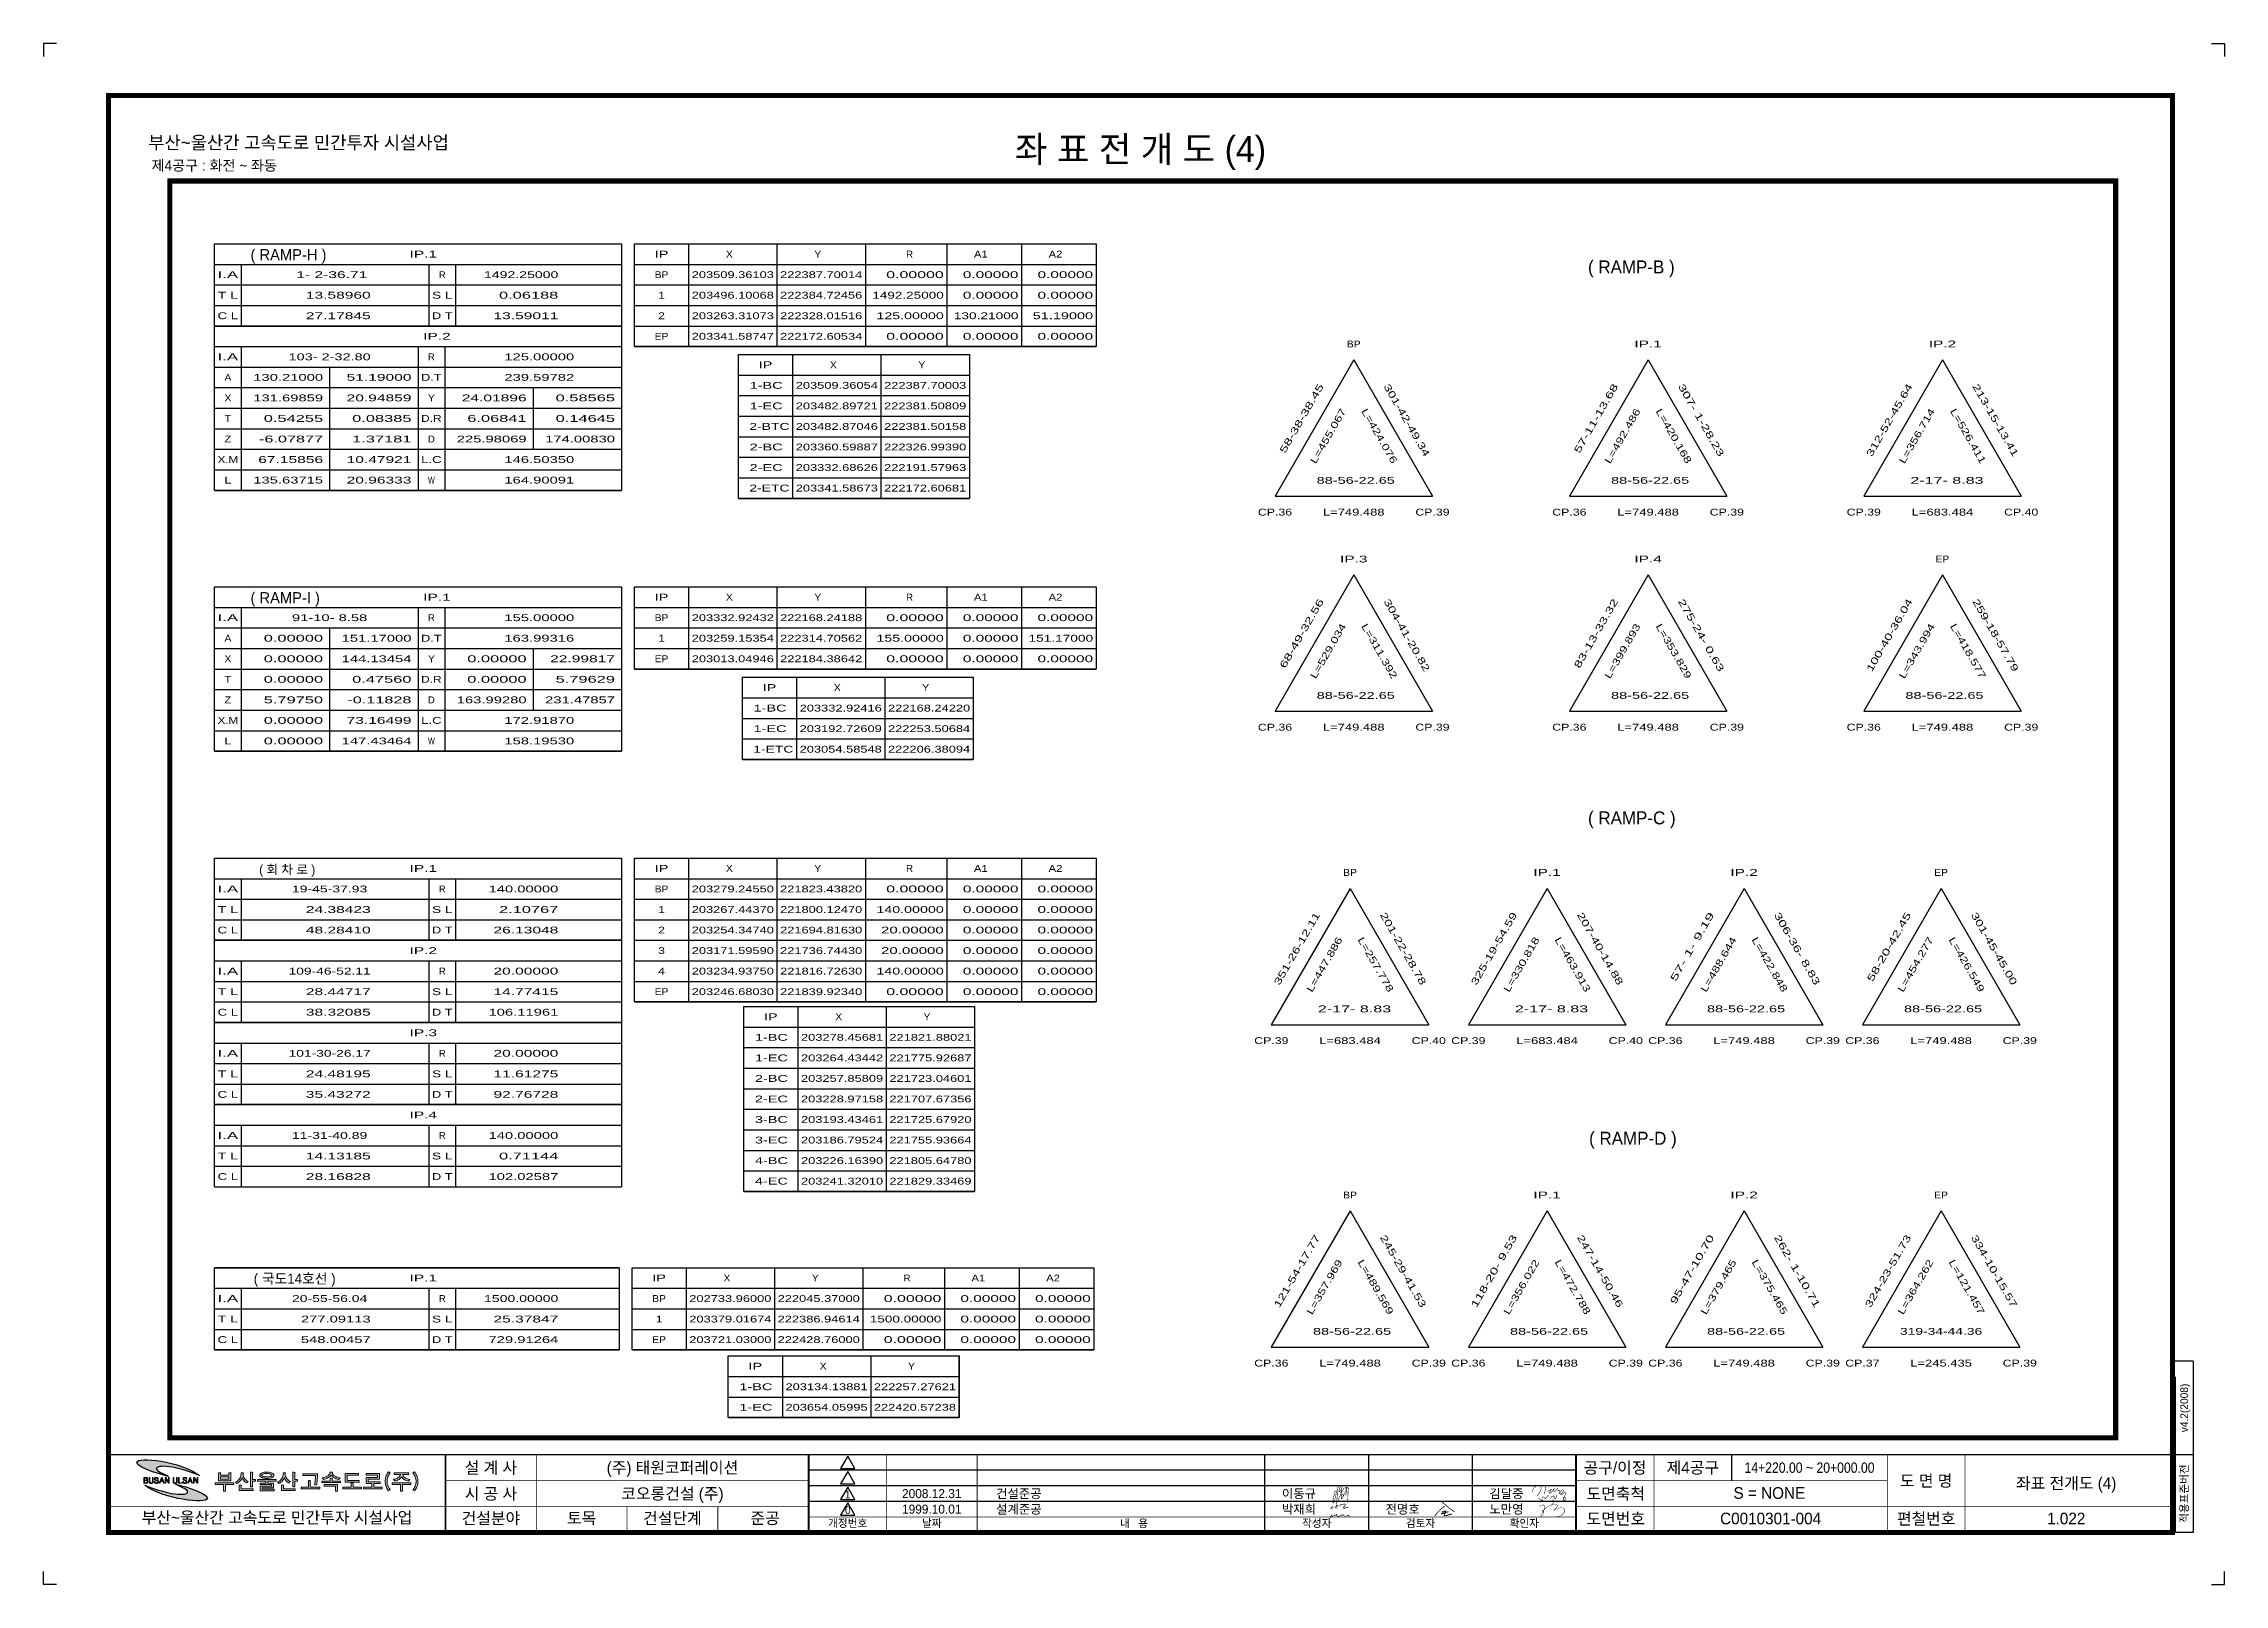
# Model space of a CAD drawing. Header units: millimetres. Extents: x 0 to 841, y 0 to 594.
import ezdxf
from ezdxf.enums import TextEntityAlignment as Align

# ---------------------------------------------------------------- set-up
doc = ezdxf.new("R2010")
doc.units = ezdxf.units.MM
doc.header["$LTSCALE"] = 10
for name, color, linetype in [('CA-TABL-LIN1', 4, 'Continuous'), ('CA-TABL-LIN2', 1, 'Continuous'), ('CA-TABL-TEX1', 6, 'Continuous'), ('CA-TABL-TEX2', 3, 'Continuous'), ('CX-BORD', 3, 'Continuous'), ('CX-BORD-LIN1', 4, 'Continuous'), ('CX-BORD-LIN2', 3, 'Continuous'), ('CX-BORD-TEX2', 7, 'Continuous'), ('CX-BORD-TEX3', 6, 'Continuous'), ('CX-MISC', 2, 'Continuous'), ('CZ-LIN1', 7, 'Continuous'), ('CZ-TEX1', 6, 'Continuous')]:
    doc.layers.add(name, color=color, linetype=linetype)
doc.styles.add('GHD', font='Dotum.ttf')
doc.styles.add('GHG2', font='Dotum.ttf')
doc.styles.add('RP2', font='Dotum.ttf')
doc.styles.add('TB_TEXT', font='Dotum.ttf')
doc.styles.add('TB_WBTXT', font='Dotum.ttf')
doc.styles.add('TB_WMTXT', font='Dotum.ttf')

msp = doc.modelspace()

# ---------------------------------------------------------------- texts
at = {"layer": 'CA-TABL-TEX1'}
for s, height, style, p in [('( RAMP-H )', 4.329, 'GHD', (79.8, 510.45)), ('( RAMP-I )', 4.329, 'GHD', (79.8, 378.2)), ('( 회 차 로 )', 3.553, 'GHG2', (83.12, 273.82)), ('( 국도14호선 )', 3.909, 'GHG2', (81.04, 115.93))]:
    msp.add_text(s, height=height, dxfattribs=dict(at, style=style)).set_placement(p)
at = {"layer": 'CA-TABL-TEX1', "style": 'RP2'}
for s, width, p, p2 in [('IP.1', 1.549133, (141.14, 511.53), (151.7, 511.53)), ('IP', 1.598698, (235.66, 511.53), (240.94, 511.53)), ('X', 1.192557, (263.14, 511.53), (265.78, 511.53)), ('Y', 1.196429, (297.22, 511.53), (299.86, 511.53)), ('R', 1.077485, (332.62, 511.53), (335.26, 511.53)), ('A1', 1.151562, (358.78, 511.53), (364.06, 511.53)), ('A2', 1.151562, (387.58, 511.53), (392.86, 511.53)), ('IP.2', 1.549133, (146.42, 479.85), (156.98, 479.85)), ('BP', 1.088626, (502.6, 476.89), (507.88, 476.89)), ('IP.1', 1.549133, (613.48, 476.89), (624.04, 476.89)), ('IP.2', 1.549133, (727, 476.89), (737.56, 476.89)), ('IP', 1.598698, (275.77, 468.85), (281.05, 468.85)), ('X', 1.192557, (303.25, 468.85), (305.89, 468.85)), ('Y', 1.196429, (337.33, 468.85), (339.97, 468.85)), ('CP.36', 1.239072, (468.28, 412.06), (481.48, 412.06)), ('CP.39', 1.239072, (529, 412.06), (542.2, 412.06)), ('CP.36', 1.239072, (581.8, 412.06), (595, 412.06)), ('CP.39', 1.239072, (642.52, 412.06), (655.72, 412.06)), ('CP.39', 1.239072, (695.32, 412.06), (708.52, 412.06)), ('CP.40', 1.239072, (756.04, 412.06), (769.24, 412.06)), ('IP.3', 1.549133, (499.96, 393.97), (510.52, 393.97)), ('IP.4', 1.549133, (613.48, 393.97), (624.04, 393.97)), ('EP', 1.132104, (729.64, 393.97), (734.92, 393.97)), ('IP.1', 1.549133, (146.42, 379.28), (156.98, 379.28)), ('IP', 1.598698, (235.66, 379.28), (240.94, 379.28)), ('X', 1.192557, (263.14, 379.28), (265.78, 379.28)), ('Y', 1.196429, (297.22, 379.28), (299.86, 379.28)), ('R', 1.077485, (332.62, 379.28), (335.26, 379.28)), ('A1', 1.151563, (358.78, 379.28), (364.06, 379.28)), ('A2', 1.151563, (387.58, 379.28), (392.86, 379.28)), ('IP', 1.598698, (277.28, 344.42), (282.56, 344.42)), ('X', 1.192557, (304.76, 344.42), (307.4, 344.42)), ('Y', 1.196429, (338.84, 344.42), (341.48, 344.42)), ('CP.36', 1.239072, (468.28, 329.15), (481.48, 329.15)), ('CP.39', 1.239072, (529, 329.15), (542.2, 329.15)), ('CP.36', 1.239072, (581.8, 329.15), (595, 329.15)), ('CP.39', 1.239072, (642.52, 329.15), (655.72, 329.15)), ('CP.36', 1.239072, (695.32, 329.15), (708.52, 329.15)), ('CP.39', 1.239072, (756.04, 329.15), (769.24, 329.15)), ('IP.1', 1.549133, (141.14, 274.7), (151.7, 274.7)), ('IP', 1.598698, (235.66, 274.7), (240.94, 274.7)), ('X', 1.192557, (263.14, 274.7), (265.78, 274.7)), ('Y', 1.196429, (297.22, 274.7), (299.86, 274.7)), ('R', 1.077485, (332.62, 274.7), (335.26, 274.7)), ('A1', 1.151563, (358.78, 274.7), (364.06, 274.7)), ('A2', 1.151563, (387.58, 274.7), (392.86, 274.7)), ('BP', 1.088626, (501.18, 273.14), (506.46, 273.14)), ('IP.1', 1.549133, (574.52, 273.14), (585.08, 273.14)), ('IP.2', 1.549133, (650.49, 273.14), (661.05, 273.14)), ('EP', 1.132104, (729.11, 273.14), (734.39, 273.14)), ('IP.2', 1.549133, (141.14, 243.02), (151.7, 243.02)), ('IP', 1.598698, (277.8, 217.49), (283.08, 217.49)), ('X', 1.192557, (305.28, 217.49), (307.92, 217.49)), ('Y', 1.196429, (339.36, 217.49), (342, 217.49)), ('IP.3', 1.549133, (141.14, 211.34), (151.7, 211.34)), ('CP.39', 1.239072, (466.86, 208.31), (480.06, 208.31)), ('CP.40', 1.239072, (527.58, 208.31), (540.78, 208.31)), ('CP.39', 1.239072, (542.84, 208.31), (556.04, 208.31)), ('CP.40', 1.239072, (603.56, 208.31), (616.76, 208.31)), ('CP.36', 1.239072, (618.81, 208.31), (632.01, 208.31)), ('CP.39', 1.239072, (679.53, 208.31), (692.73, 208.31)), ('CP.36', 1.239072, (694.79, 208.31), (707.99, 208.31)), ('CP.39', 1.239072, (755.51, 208.31), (768.71, 208.31)), ('IP.4', 1.549133, (141.14, 179.66), (151.7, 179.66)), ('BP', 1.088626, (501.18, 148.8), (506.46, 148.8)), ('IP.1', 1.549133, (574.52, 148.8), (585.08, 148.8)), ('IP.2', 1.549133, (650.49, 148.8), (661.05, 148.8)), ('EP', 1.132104, (729.11, 148.8), (734.39, 148.8)), ('IP.1', 1.549133, (141.14, 116.8), (151.7, 116.8)), ('IP', 1.598698, (234.72, 116.8), (240, 116.8)), ('X', 1.192557, (262.2, 116.8), (264.84, 116.8)), ('Y', 1.196429, (296.28, 116.8), (298.92, 116.8)), ('R', 1.077485, (331.68, 116.8), (334.32, 116.8)), ('A1', 1.151563, (357.84, 116.8), (363.12, 116.8)), ('A2', 1.151562, (386.64, 116.8), (391.92, 116.8)), ('IP', 1.598698, (271.82, 82.79), (277.1, 82.79)), ('X', 1.192557, (299.3, 82.79), (301.94, 82.79)), ('Y', 1.196429, (333.38, 82.79), (336.02, 82.79)), ('CP.36', 1.239072, (466.86, 83.98), (480.06, 83.98)), ('CP.39', 1.239072, (527.58, 83.98), (540.78, 83.98)), ('CP.36', 1.239072, (542.84, 83.98), (556.04, 83.98)), ('CP.39', 1.239072, (603.56, 83.98), (616.76, 83.98)), ('CP.36', 1.239072, (618.81, 83.98), (632.01, 83.98)), ('CP.39', 1.239072, (679.53, 83.98), (692.73, 83.98)), ('CP.37', 1.239072, (694.79, 83.98), (707.99, 83.98)), ('CP.39', 1.239072, (755.51, 83.98), (768.71, 83.98))]:
    msp.add_text(s, height=2.64, dxfattribs=dict(at, width=width)).set_placement(p, p2, align=Align.FIT)
at = {"layer": 'CA-TABL-TEX2', "style": 'RP2'}
for s, width, p, p2 in [('I.A', 1.661157, (67.1, 503.61), (75.02, 503.61)), (' 1- 2-36.71', 1.383919, (95.78, 503.61), (124.82, 503.61)), (' 1- 2-36.71', 1.383919, (95.78, 503.61), (124.82, 503.61)), ('R', 1.077485, (152.42, 503.61), (155.06, 503.61)), ('  1492.25000', 1.373079, (166.82, 503.61), (198.5, 503.61)), ('BP', 1.088626, (235.66, 503.61), (240.94, 503.61)), ('203509.36103', 1.272335, (249.94, 503.61), (281.62, 503.61)), ('222387.70014', 1.272335, (284.02, 503.61), (315.7, 503.61)), ('    0.00000', 1.519873, (318.1, 503.61), (347.14, 503.61)), ('   0.00000', 1.476362, (349.54, 503.61), (375.94, 503.61)), ('   0.00000', 1.476362, (378.34, 503.61), (404.74, 503.61)), ('T L', 1.480911, (67.1, 495.69), (75.02, 495.69)), ('    13.58960', 1.491148, (94.46, 495.69), (126.14, 495.69)), ('S L', 1.426452, (149.78, 495.69), (157.7, 495.69)), ('     0.06188', 1.55814, (166.82, 495.69), (198.5, 495.69)), ('1', 1.234506, (236.98, 495.69), (239.62, 495.69)), ('203496.10068', 1.272335, (249.94, 495.69), (281.62, 495.69)), ('222384.72456', 1.272335, (284.02, 495.69), (315.7, 495.69)), (' 1492.25000', 1.329234, (318.1, 495.69), (347.14, 495.69)), ('   0.00000', 1.476362, (349.54, 495.69), (375.94, 495.69)), ('   0.00000', 1.476362, (378.34, 495.69), (404.74, 495.69)), ('C L', 1.353121, (67.1, 487.77), (75.02, 487.77)), ('    27.17845', 1.491148, (94.46, 487.77), (126.14, 487.77)), ('D T', 1.315289, (149.78, 487.77), (157.7, 487.77)), ('    13.59011', 1.491148, (166.82, 487.77), (198.5, 487.77)), ('2', 1.234506, (236.98, 487.77), (239.62, 487.77)), ('203263.31073', 1.272335, (249.94, 487.77), (281.62, 487.77)), ('222328.01516', 1.272335, (284.02, 487.77), (315.7, 487.77)), ('  125.00000', 1.387235, (318.1, 487.77), (347.14, 487.77)), (' 130.21000', 1.339513, (349.54, 487.77), (375.94, 487.77)), ('  51.19000', 1.404612, (378.34, 487.77), (404.74, 487.77)), ('EP', 1.132104, (235.66, 479.85), (240.94, 479.85)), ('203341.58747', 1.272335, (249.94, 479.85), (281.62, 479.85)), ('222172.60534', 1.272335, (284.02, 479.85), (315.7, 479.85)), ('    0.00000', 1.519873, (318.1, 479.85), (347.14, 479.85)), ('   0.00000', 1.476362, (349.54, 479.85), (375.94, 479.85)), ('   0.00000', 1.476362, (378.34, 479.85), (404.74, 479.85)), ('I.A', 1.661157, (67.1, 471.93), (75.02, 471.93)), ('103- 2-32.80', 1.318033, (94.46, 471.93), (126.14, 471.93)), ('103- 2-32.80', 1.318033, (94.46, 471.93), (126.14, 471.93)), ('R', 1.077485, (148.22, 471.93), (150.86, 471.93)), ('   125.00000', 1.42968, (172.94, 471.93), (204.62, 471.93)), ('A', 1.079063, (69.74, 464.01), (72.38, 464.01)), ('   130.21000', 1.42968, (76.1, 464.01), (107.78, 464.01)), ('    51.19000', 1.491148, (110.18, 464.01), (141.86, 464.01)), ('D.T', 1.283227, (145.58, 464.01), (153.5, 464.01)), ('   239.59782', 1.42968, (172.94, 464.01), (204.62, 464.01)), ('  1-BC', 1.332329, (269.17, 460.93), (285.01, 460.93)), ('203509.36054', 1.272335, (290.05, 460.93), (321.73, 460.93)), ('222387.70003', 1.272335, (324.13, 460.93), (355.81, 460.93)), ('X', 1.192557, (69.74, 456.09), (72.38, 456.09)), ('   131.69859', 1.42968, (76.1, 456.09), (107.78, 456.09)), ('    20.94859', 1.491148, (110.18, 456.09), (141.86, 456.09)), ('Y', 1.196429, (148.22, 456.09), (150.86, 456.09)), ('    24.01896', 1.491148, (154.58, 456.09), (186.26, 456.09)), ('     0.58565', 1.55814, (188.66, 456.09), (220.34, 456.09)), ('  1-EC', 1.353535, (269.17, 453.01), (285.01, 453.01)), ('203482.89721', 1.272335, (290.05, 453.01), (321.73, 453.01)), ('222381.50809', 1.272335, (324.13, 453.01), (355.81, 453.01)), ('T', 1.234506, (69.74, 448.17), (72.38, 448.17)), ('     0.54255', 1.55814, (76.1, 448.17), (107.78, 448.17)), ('     0.08385', 1.55814, (110.18, 448.17), (141.86, 448.17)), ('D.R', 1.221547, (145.58, 448.17), (153.5, 448.17)), ('     6.06841', 1.55814, (154.58, 448.17), (186.26, 448.17)), ('     0.14645', 1.55814, (188.66, 448.17), (220.34, 448.17)), ('  2-BTC', 1.317416, (269.17, 445.09), (287.65, 445.09)), ('203482.87046', 1.272335, (290.05, 445.09), (321.73, 445.09)), ('222381.50158', 1.272335, (324.13, 445.09), (355.81, 445.09)), ('Z', 1.192557, (69.74, 440.25), (72.38, 440.25)), ('    -6.07877', 1.48939, (76.1, 440.25), (107.78, 440.25)), ('     1.37181', 1.55814, (110.18, 440.25), (141.86, 440.25)), ('D', 0.993261, (148.22, 440.25), (150.86, 440.25)), ('   225.98069', 1.42968, (154.58, 440.25), (186.26, 440.25)), ('   174.00830', 1.42968, (188.66, 440.25), (220.34, 440.25)), ('  2-BC', 1.332329, (269.17, 437.17), (285.01, 437.17)), ('203360.59887', 1.272335, (290.05, 437.17), (321.73, 437.17)), ('222326.99390', 1.272335, (324.13, 437.17), (355.81, 437.17)), ('X.M', 1.208197, (67.1, 432.33), (75.02, 432.33)), ('    67.15856', 1.491148, (76.1, 432.33), (107.78, 432.33)), ('    10.47921', 1.491148, (110.18, 432.33), (141.86, 432.33)), ('L.C', 1.319212, (145.58, 432.33), (153.5, 432.33)), ('   146.50350', 1.42968, (172.94, 432.33), (204.62, 432.33)), ('  2-EC', 1.353535, (269.17, 429.25), (285.01, 429.25)), ('203332.68626', 1.272335, (290.05, 429.25), (321.73, 429.25)), ('222191.57963', 1.272335, (324.13, 429.25), (355.81, 429.25)), ('L', 1.330325, (69.74, 424.41), (72.38, 424.41)), ('   135.63715', 1.42968, (76.1, 424.41), (107.78, 424.41)), ('    20.96333', 1.491148, (110.18, 424.41), (141.86, 424.41)), ('W', 0.806346, (148.22, 424.41), (150.86, 424.41)), ('   164.90091', 1.42968, (172.94, 424.41), (204.62, 424.41)), ('  2-ETC', 1.335145, (269.17, 421.33), (287.65, 421.33)), ('203341.58673', 1.272335, (290.05, 421.33), (321.73, 421.33)), ('222172.60681', 1.272335, (324.13, 421.33), (355.81, 421.33)), (' 88-56-22.65', 1.318033, (489.4, 424.3), (521.08, 424.3)), (' 88-56-22.65', 1.318033, (602.92, 424.3), (634.6, 424.3)), ('  2-17- 8.83', 1.426452, (716.44, 424.3), (748.12, 424.3)), ('L=749.488', 1.296014, (493.36, 412.06), (517.12, 412.06)), ('L=749.488', 1.296014, (606.88, 412.06), (630.64, 412.06)), ('L=683.484', 1.296014, (720.4, 412.06), (744.16, 412.06)), ('I.A', 1.661157, (67.1, 371.36), (75.02, 371.36)), ('91-10- 8.58', 1.32619, (95.78, 371.36), (124.82, 371.36)), ('91-10- 8.58', 1.32619, (95.78, 371.36), (124.82, 371.36)), ('R', 1.077485, (148.22, 371.36), (150.86, 371.36)), ('   155.00000', 1.42968, (172.94, 371.36), (204.62, 371.36)), ('BP', 1.088626, (235.66, 371.36), (240.94, 371.36)), ('203332.92432', 1.272335, (249.94, 371.36), (281.62, 371.36)), ('222168.24188', 1.272335, (284.02, 371.36), (315.7, 371.36)), ('    0.00000', 1.519873, (318.1, 371.36), (347.14, 371.36)), ('   0.00000', 1.476362, (349.54, 371.36), (375.94, 371.36)), ('   0.00000', 1.476362, (378.34, 371.36), (404.74, 371.36)), ('A', 1.079063, (69.74, 363.44), (72.38, 363.44)), ('     0.00000', 1.55814, (76.1, 363.44), (107.78, 363.44)), ('   151.17000', 1.42968, (110.18, 363.44), (141.86, 363.44)), ('D.T', 1.283227, (145.58, 363.44), (153.5, 363.44)), ('   163.99316', 1.42968, (172.94, 363.44), (204.62, 363.44)), ('1', 1.234506, (236.98, 363.44), (239.62, 363.44)), ('203259.15354', 1.272335, (249.94, 363.44), (281.62, 363.44)), ('222314.70562', 1.272335, (284.02, 363.44), (315.7, 363.44)), ('  155.00000', 1.387235, (318.1, 363.44), (347.14, 363.44)), ('   0.00000', 1.476362, (349.54, 363.44), (375.94, 363.44)), (' 151.17000', 1.339513, (378.34, 363.44), (404.74, 363.44)), ('X', 1.192557, (69.74, 355.52), (72.38, 355.52)), ('     0.00000', 1.55814, (76.1, 355.52), (107.78, 355.52)), ('   144.13454', 1.42968, (110.18, 355.52), (141.86, 355.52)), ('Y', 1.196429, (148.22, 355.52), (150.86, 355.52)), ('     0.00000', 1.55814, (154.58, 355.52), (186.26, 355.52)), ('    22.99817', 1.491148, (188.66, 355.52), (220.34, 355.52)), ('EP', 1.132104, (235.66, 355.52), (240.94, 355.52)), ('203013.04946', 1.272335, (249.94, 355.52), (281.62, 355.52)), ('222184.38642', 1.272335, (284.02, 355.52), (315.7, 355.52)), ('    0.00000', 1.519873, (318.1, 355.52), (347.14, 355.52)), ('   0.00000', 1.476362, (349.54, 355.52), (375.94, 355.52)), ('   0.00000', 1.476362, (378.34, 355.52), (404.74, 355.52)), ('T', 1.234506, (69.74, 347.6), (72.38, 347.6)), ('     0.00000', 1.55814, (76.1, 347.6), (107.78, 347.6)), ('     0.47560', 1.55814, (110.18, 347.6), (141.86, 347.6)), ('D.R', 1.221547, (145.58, 347.6), (153.5, 347.6)), ('     0.00000', 1.55814, (154.58, 347.6), (186.26, 347.6)), ('     5.79629', 1.55814, (188.66, 347.6), (220.34, 347.6)), ('Z', 1.192557, (69.74, 339.68), (72.38, 339.68)), ('     5.79750', 1.55814, (76.1, 339.68), (107.78, 339.68)), ('    -0.11828', 1.48939, (110.18, 339.68), (141.86, 339.68)), ('D', 0.993261, (148.22, 339.68), (150.86, 339.68)), ('   163.99280', 1.42968, (154.58, 339.68), (186.26, 339.68)), ('   231.47857', 1.42968, (188.66, 339.68), (220.34, 339.68)), ('  1-BC', 1.332329, (270.68, 336.5), (286.52, 336.5)), ('203332.92416', 1.272335, (291.56, 336.5), (323.24, 336.5)), ('222168.24220', 1.272335, (325.64, 336.5), (357.32, 336.5)), (' 88-56-22.65', 1.318033, (489.4, 341.39), (521.08, 341.39)), (' 88-56-22.65', 1.318033, (602.92, 341.39), (634.6, 341.39)), (' 88-56-22.65', 1.318033, (716.44, 341.39), (748.12, 341.39)), ('X.M', 1.208197, (67.1, 331.76), (75.02, 331.76)), ('     0.00000', 1.55814, (76.1, 331.76), (107.78, 331.76)), ('    73.16499', 1.491148, (110.18, 331.76), (141.86, 331.76)), ('L.C', 1.319212, (145.58, 331.76), (153.5, 331.76)), ('   172.91870', 1.42968, (172.94, 331.76), (204.62, 331.76)), ('  1-EC', 1.353535, (270.68, 328.58), (286.52, 328.58)), ('203192.72609', 1.272335, (291.56, 328.58), (323.24, 328.58)), ('222253.50684', 1.272335, (325.64, 328.58), (357.32, 328.58)), ('L=749.488', 1.296014, (493.36, 329.15), (517.12, 329.15)), ('L=749.488', 1.296014, (606.88, 329.15), (630.64, 329.15)), ('L=749.488', 1.296014, (720.4, 329.15), (744.16, 329.15)), ('L', 1.330325, (69.74, 323.84), (72.38, 323.84)), ('     0.00000', 1.55814, (76.1, 323.84), (107.78, 323.84)), ('   147.43464', 1.42968, (110.18, 323.84), (141.86, 323.84)), ('W', 0.806346, (148.22, 323.84), (150.86, 323.84)), ('   158.19530', 1.42968, (172.94, 323.84), (204.62, 323.84)), ('  1-ETC', 1.335145, (270.68, 320.66), (289.16, 320.66)), ('203054.58548', 1.272335, (291.56, 320.66), (323.24, 320.66)), ('222206.38094', 1.272335, (325.64, 320.66), (357.32, 320.66)), ('I.A', 1.661157, (67.1, 266.78), (75.02, 266.78)), ('19-45-37.93', 1.273084, (95.78, 266.78), (124.82, 266.78)), ('19-45-37.93', 1.273084, (95.78, 266.78), (124.82, 266.78)), ('R', 1.077485, (152.42, 266.78), (155.06, 266.78)), ('   140.00000', 1.42968, (166.82, 266.78), (198.5, 266.78)), ('BP', 1.088626, (235.66, 266.78), (240.94, 266.78)), ('203279.24550', 1.272335, (249.94, 266.78), (281.62, 266.78)), ('221823.43820', 1.272335, (284.02, 266.78), (315.7, 266.78)), ('    0.00000', 1.519873, (318.1, 266.78), (347.14, 266.78)), ('   0.00000', 1.476362, (349.54, 266.78), (375.94, 266.78)), ('   0.00000', 1.476362, (378.34, 266.78), (404.74, 266.78)), ('T L', 1.480911, (67.1, 258.86), (75.02, 258.86)), ('    24.38423', 1.491148, (94.46, 258.86), (126.14, 258.86)), ('S L', 1.426452, (149.78, 258.86), (157.7, 258.86)), ('     2.10767', 1.55814, (166.82, 258.86), (198.5, 258.86)), ('1', 1.234506, (236.98, 258.86), (239.62, 258.86)), ('203267.44370', 1.272335, (249.94, 258.86), (281.62, 258.86)), ('221800.12470', 1.272335, (284.02, 258.86), (315.7, 258.86)), ('  140.00000', 1.387235, (318.1, 258.86), (347.14, 258.86)), ('   0.00000', 1.476362, (349.54, 258.86), (375.94, 258.86)), ('   0.00000', 1.476362, (378.34, 258.86), (404.74, 258.86)), ('C L', 1.353121, (67.1, 250.94), (75.02, 250.94)), ('    48.28410', 1.491148, (94.46, 250.94), (126.14, 250.94)), ('D T', 1.315289, (149.78, 250.94), (157.7, 250.94)), ('    26.13048', 1.491148, (166.82, 250.94), (198.5, 250.94)), ('2', 1.234506, (236.98, 250.94), (239.62, 250.94)), ('203254.34740', 1.272335, (249.94, 250.94), (281.62, 250.94)), ('221694.81630', 1.272335, (284.02, 250.94), (315.7, 250.94)), ('   20.00000', 1.450528, (318.1, 250.94), (347.14, 250.94)), ('   0.00000', 1.476362, (349.54, 250.94), (375.94, 250.94)), ('   0.00000', 1.476362, (378.34, 250.94), (404.74, 250.94)), ('3', 1.234506, (236.98, 243.02), (239.62, 243.02)), ('203171.59590', 1.272335, (249.94, 243.02), (281.62, 243.02)), ('221736.74430', 1.272335, (284.02, 243.02), (315.7, 243.02)), ('   20.00000', 1.450528, (318.1, 243.02), (347.14, 243.02)), ('   0.00000', 1.476362, (349.54, 243.02), (375.94, 243.02)), ('   0.00000', 1.476362, (378.34, 243.02), (404.74, 243.02)), ('I.A', 1.661157, (67.1, 235.1), (75.02, 235.1)), ('109-46-52.11', 1.269777, (94.46, 235.1), (126.14, 235.1)), ('109-46-52.11', 1.269777, (94.46, 235.1), (126.14, 235.1)), ('R', 1.077485, (152.42, 235.1), (155.06, 235.1)), ('    20.00000', 1.491148, (166.82, 235.1), (198.5, 235.1)), ('4', 1.234506, (236.98, 235.1), (239.62, 235.1)), ('203234.93750', 1.272335, (249.94, 235.1), (281.62, 235.1)), ('221816.72630', 1.272335, (284.02, 235.1), (315.7, 235.1)), ('  140.00000', 1.387235, (318.1, 235.1), (347.14, 235.1)), ('   0.00000', 1.476362, (349.54, 235.1), (375.94, 235.1)), ('   0.00000', 1.476362, (378.34, 235.1), (404.74, 235.1)), ('T L', 1.480911, (67.1, 227.18), (75.02, 227.18)), ('    28.44717', 1.491148, (94.46, 227.18), (126.14, 227.18)), ('S L', 1.426452, (149.78, 227.18), (157.7, 227.18)), ('    14.77415', 1.491148, (166.82, 227.18), (198.5, 227.18)), ('EP', 1.132104, (235.66, 227.18), (240.94, 227.18)), ('203246.68030', 1.272335, (249.94, 227.18), (281.62, 227.18)), ('221839.92340', 1.272335, (284.02, 227.18), (315.7, 227.18)), ('    0.00000', 1.519873, (318.1, 227.18), (347.14, 227.18)), ('   0.00000', 1.476362, (349.54, 227.18), (375.94, 227.18)), ('   0.00000', 1.476362, (378.34, 227.18), (404.74, 227.18)), ('C L', 1.353121, (67.1, 219.26), (75.02, 219.26)), ('    38.32085', 1.491148, (94.46, 219.26), (126.14, 219.26)), ('D T', 1.315289, (149.78, 219.26), (157.7, 219.26)), ('   106.11961', 1.42968, (166.82, 219.26), (198.5, 219.26)), ('  2-17- 8.83', 1.426452, (487.98, 220.55), (519.66, 220.55)), ('  2-17- 8.83', 1.426452, (563.96, 220.55), (595.64, 220.55)), (' 88-56-22.65', 1.318033, (639.93, 220.55), (671.61, 220.55)), (' 88-56-22.65', 1.318033, (715.91, 220.55), (747.59, 220.55)), ('  1-BC', 1.332329, (271.2, 209.57), (287.04, 209.57)), ('203278.45681', 1.272335, (292.08, 209.57), (323.76, 209.57)), ('221821.88021', 1.272335, (326.16, 209.57), (357.84, 209.57)), ('L=683.484', 1.296014, (491.94, 208.31), (515.7, 208.31)), ('L=683.484', 1.296014, (567.92, 208.31), (591.68, 208.31)), ('L=749.488', 1.296014, (643.89, 208.31), (667.65, 208.31)), ('L=749.488', 1.296014, (719.87, 208.31), (743.63, 208.31)), ('I.A', 1.661157, (67.1, 203.42), (75.02, 203.42)), ('101-30-26.17', 1.269777, (94.46, 203.42), (126.14, 203.42)), ('101-30-26.17', 1.269777, (94.46, 203.42), (126.14, 203.42)), ('R', 1.077485, (152.42, 203.42), (155.06, 203.42)), ('    20.00000', 1.491148, (166.82, 203.42), (198.5, 203.42)), ('  1-EC', 1.353535, (271.2, 201.65), (287.04, 201.65)), ('203264.43442', 1.272335, (292.08, 201.65), (323.76, 201.65)), ('221775.92687', 1.272335, (326.16, 201.65), (357.84, 201.65)), ('T L', 1.480911, (67.1, 195.5), (75.02, 195.5)), ('    24.48195', 1.491148, (94.46, 195.5), (126.14, 195.5)), ('S L', 1.426452, (149.78, 195.5), (157.7, 195.5)), ('    11.61275', 1.491148, (166.82, 195.5), (198.5, 195.5)), ('  2-BC', 1.332329, (271.2, 193.73), (287.04, 193.73)), ('203257.85809', 1.272335, (292.08, 193.73), (323.76, 193.73)), ('221723.04601', 1.272335, (326.16, 193.73), (357.84, 193.73)), ('C L', 1.353121, (67.1, 187.58), (75.02, 187.58)), ('    35.43272', 1.491148, (94.46, 187.58), (126.14, 187.58)), ('D T', 1.315289, (149.78, 187.58), (157.7, 187.58)), ('    92.76728', 1.491148, (166.82, 187.58), (198.5, 187.58)), ('  2-EC', 1.353535, (271.2, 185.81), (287.04, 185.81)), ('203228.97158', 1.272335, (292.08, 185.81), (323.76, 185.81)), ('221707.67356', 1.272335, (326.16, 185.81), (357.84, 185.81)), ('  3-BC', 1.332329, (271.2, 177.89), (287.04, 177.89)), ('203193.43461', 1.272335, (292.08, 177.89), (323.76, 177.89)), ('221725.67920', 1.272335, (326.16, 177.89), (357.84, 177.89)), ('I.A', 1.661157, (67.1, 171.74), (75.02, 171.74)), ('11-31-40.89', 1.273084, (95.78, 171.74), (124.82, 171.74)), ('11-31-40.89', 1.273084, (95.78, 171.74), (124.82, 171.74)), ('R', 1.077485, (152.42, 171.74), (155.06, 171.74)), ('   140.00000', 1.42968, (166.82, 171.74), (198.5, 171.74)), ('  3-EC', 1.353535, (271.2, 169.97), (287.04, 169.97)), ('203186.79524', 1.272335, (292.08, 169.97), (323.76, 169.97)), ('221755.93664', 1.272335, (326.16, 169.97), (357.84, 169.97)), ('T L', 1.480911, (67.1, 163.82), (75.02, 163.82)), ('    14.13185', 1.491148, (94.46, 163.82), (126.14, 163.82)), ('S L', 1.426452, (149.78, 163.82), (157.7, 163.82)), ('     0.71144', 1.55814, (166.82, 163.82), (198.5, 163.82)), ('  4-BC', 1.332329, (271.2, 162.05), (287.04, 162.05)), ('203226.16390', 1.272335, (292.08, 162.05), (323.76, 162.05)), ('221805.64780', 1.272335, (326.16, 162.05), (357.84, 162.05)), ('C L', 1.353121, (67.1, 155.9), (75.02, 155.9)), ('    28.16828', 1.491148, (94.46, 155.9), (126.14, 155.9)), ('D T', 1.315289, (149.78, 155.9), (157.7, 155.9)), ('   102.02587', 1.42968, (166.82, 155.9), (198.5, 155.9)), ('  4-EC', 1.353535, (271.2, 154.13), (287.04, 154.13)), ('203241.32010', 1.272335, (292.08, 154.13), (323.76, 154.13)), ('221829.33469', 1.272335, (326.16, 154.13), (357.84, 154.13)), ('I.A', 1.661157, (67.1, 108.88), (75.02, 108.88)), ('20-55-56.04', 1.273084, (95.78, 108.88), (124.82, 108.88)), ('20-55-56.04', 1.273084, (95.78, 108.88), (124.82, 108.88)), ('R', 1.077485, (152.42, 108.88), (155.06, 108.88)), ('  1500.00000', 1.373079, (166.82, 108.88), (198.5, 108.88)), ('BP', 1.088626, (234.72, 108.88), (240, 108.88)), ('202733.96000', 1.272335, (249, 108.88), (280.68, 108.88)), ('222045.37000', 1.272335, (283.08, 108.88), (314.76, 108.88)), ('    0.00000', 1.519873, (317.16, 108.88), (346.2, 108.88)), ('   0.00000', 1.476362, (348.6, 108.88), (375, 108.88)), ('   0.00000', 1.476362, (377.4, 108.88), (403.8, 108.88)), ('T L', 1.480911, (67.1, 100.96), (75.02, 100.96)), ('   277.09113', 1.42968, (94.46, 100.96), (126.14, 100.96)), ('S L', 1.426452, (149.78, 100.96), (157.7, 100.96)), ('    25.37847', 1.491148, (166.82, 100.96), (198.5, 100.96)), ('1', 1.234506, (236.04, 100.96), (238.68, 100.96)), ('203379.01674', 1.272335, (249, 100.96), (280.68, 100.96)), ('222386.94614', 1.272335, (283.08, 100.96), (314.76, 100.96)), (' 1500.00000', 1.329234, (317.16, 100.96), (346.2, 100.96)), ('   0.00000', 1.476362, (348.6, 100.96), (375, 100.96)), ('   0.00000', 1.476362, (377.4, 100.96), (403.8, 100.96)), ('C L', 1.353121, (67.1, 93.04), (75.02, 93.04)), ('   548.00457', 1.42968, (94.46, 93.04), (126.14, 93.04)), ('D T', 1.315289, (149.78, 93.04), (157.7, 93.04)), ('   729.91264', 1.42968, (166.82, 93.04), (198.5, 93.04)), ('EP', 1.132104, (234.72, 93.04), (240, 93.04)), ('203721.03000', 1.272335, (249, 93.04), (280.68, 93.04)), ('222428.76000', 1.272335, (283.08, 93.04), (314.76, 93.04)), ('    0.00000', 1.519873, (317.16, 93.04), (346.2, 93.04)), ('   0.00000', 1.476362, (348.6, 93.04), (375, 93.04)), ('   0.00000', 1.476362, (377.4, 93.04), (403.8, 93.04)), (' 88-56-22.65', 1.318033, (487.98, 96.22), (519.66, 96.22)), (' 88-56-22.65', 1.318033, (563.96, 96.22), (595.64, 96.22)), (' 88-56-22.65', 1.318033, (639.93, 96.22), (671.61, 96.22)), ('319-34-44.36', 1.269777, (715.91, 96.22), (747.59, 96.22)), ('L=749.488', 1.296014, (491.94, 83.98), (515.7, 83.98)), ('L=749.488', 1.296014, (567.92, 83.98), (591.68, 83.98)), ('L=749.488', 1.296014, (643.89, 83.98), (667.65, 83.98)), ('L=245.435', 1.296014, (719.87, 83.98), (743.63, 83.98)), ('  1-BC', 1.332329, (265.22, 74.87), (281.06, 74.87)), ('203134.13881', 1.272335, (286.1, 74.87), (317.78, 74.87)), ('222257.27621', 1.272335, (320.18, 74.87), (351.86, 74.87)), ('  1-EC', 1.353535, (265.22, 66.95), (281.06, 66.95)), ('203654.05995', 1.272335, (286.1, 66.95), (317.78, 66.95)), ('222420.57238', 1.272335, (320.18, 66.95), (351.86, 66.95))]:
    msp.add_text(s, height=2.64, dxfattribs=dict(at, width=width)).set_placement(p, p2, align=Align.FIT)
for s, rotation, width, p, p2 in [(' 58-38-38.45', 60, 1.318033, (477.98, 434.48), (493.82, 461.91)), ('301-42-49.34', 300, 1.269777, (516.66, 461.91), (532.5, 434.48)), (' 57-11-13.68', 60, 1.318033, (591.5, 434.48), (607.34, 461.91)), ('307- 1-28.23', 300, 1.318033, (630.18, 461.91), (646.02, 434.48)), ('312-52-45.64', 60, 1.269777, (705.02, 434.48), (720.86, 461.91)), ('213-15-13.41', 300, 1.269777, (743.7, 461.91), (759.54, 434.48)), ('L=455.067', 60, 1.296014, (490.56, 431.78), (502.44, 452.36)), ('L=424.076', 300, 1.296014, (508.04, 452.36), (519.92, 431.78)), ('L=492.486', 60, 1.296014, (604.08, 431.78), (615.96, 452.36)), ('L=420.168', 300, 1.296014, (621.56, 452.36), (633.44, 431.78)), ('L=356.714', 60, 1.296014, (717.6, 431.78), (729.48, 452.36)), ('L=526.411', 300, 1.296014, (735.08, 452.36), (746.96, 431.78)), (' 68-49-32.56', 60, 1.318033, (477.98, 351.56), (493.82, 379)), ('304-41-20.82', 300, 1.269777, (516.66, 379), (532.5, 351.56)), (' 83-13-33.32', 60, 1.318033, (591.5, 351.56), (607.34, 379)), ('275-24- 0.63', 300, 1.318033, (630.18, 379), (646.02, 351.56)), ('100-40-36.04', 60, 1.269777, (705.02, 351.56), (720.86, 379)), ('259-18-57.79', 300, 1.269777, (743.7, 379), (759.54, 351.56)), ('L=529.034', 60, 1.296014, (490.56, 348.87), (502.44, 369.45)), ('L=311.392', 300, 1.296014, (508.04, 369.45), (519.92, 348.87)), ('L=399.893', 60, 1.296014, (604.08, 348.87), (615.96, 369.45)), ('L=353.829', 300, 1.296014, (621.56, 369.45), (633.44, 348.87)), ('L=343.994', 60, 1.296014, (717.6, 348.87), (729.48, 369.45)), ('L=418.577', 300, 1.296014, (735.08, 369.45), (746.96, 348.87)), ('351-26-12.11', 60, 1.269777, (476.56, 230.73), (492.4, 258.16)), ('201-22-28.78', 300, 1.269777, (515.24, 258.16), (531.08, 230.73)), ('325-19-54.59', 60, 1.269777, (552.54, 230.73), (568.38, 258.16)), ('207-40-14.88', 300, 1.269777, (591.21, 258.16), (607.05, 230.73)), (' 57- 1- 9.19', 60, 1.426452, (628.52, 230.73), (644.36, 258.16)), ('306-36- 8.83', 300, 1.318033, (667.19, 258.16), (683.03, 230.73)), (' 58-20-42.45', 60, 1.318033, (704.49, 230.73), (720.33, 258.16)), ('301-45-45.00', 300, 1.269777, (743.17, 258.16), (759.01, 230.73)), ('L=447.886', 60, 1.296014, (489.14, 228.04), (501.02, 248.61)), ('L=257.778', 300, 1.296014, (506.62, 248.61), (518.5, 228.04)), ('L=330.818', 60, 1.296014, (565.12, 228.04), (577, 248.61)), ('L=463.913', 300, 1.296014, (582.59, 248.61), (594.47, 228.04)), ('L=488.644', 60, 1.296014, (641.1, 228.04), (652.98, 248.61)), ('L=422.848', 300, 1.296014, (658.57, 248.61), (670.45, 228.04)), ('L=454.277', 60, 1.296014, (717.07, 228.04), (728.95, 248.61)), ('L=426.549', 300, 1.296014, (734.55, 248.61), (746.43, 228.04)), ('121-54-17.77', 60, 1.269777, (476.56, 106.39), (492.4, 133.83)), ('245-29-41.53', 300, 1.269777, (515.24, 133.83), (531.08, 106.39)), ('118-20- 9.53', 60, 1.318033, (552.54, 106.39), (568.38, 133.83)), ('247-14-50.46', 300, 1.269777, (591.21, 133.83), (607.05, 106.39)), (' 95-47-10.70', 60, 1.318033, (628.52, 106.39), (644.36, 133.83)), ('262- 1-10.71', 300, 1.318033, (667.19, 133.83), (683.03, 106.39)), ('324-23-51.73', 60, 1.269777, (704.49, 106.39), (720.33, 133.83)), ('334-10-15.57', 300, 1.269777, (743.17, 133.83), (759.01, 106.39)), ('L=357.969', 60, 1.296014, (489.14, 103.7), (501.02, 124.28)), ('L=489.569', 300, 1.296014, (506.62, 124.28), (518.5, 103.7)), ('L=356.022', 60, 1.296014, (565.12, 103.7), (577, 124.28)), ('L=472.788', 300, 1.296014, (582.59, 124.28), (594.47, 103.7)), ('L=379.465', 60, 1.296014, (641.1, 103.7), (652.98, 124.28)), ('L=375.465', 300, 1.296014, (658.57, 124.28), (670.45, 103.7)), ('L=364.262', 60, 1.296014, (717.07, 103.7), (728.95, 124.28)), ('L=121.457', 300, 1.296014, (734.55, 124.28), (746.43, 103.7))]:
    msp.add_text(s, height=2.64, rotation=rotation, dxfattribs=dict(at, width=width)).set_placement(p, p2, align=Align.FIT)
at = {"layer": 'CZ-TEX1', "style": 'GHD'}
for s, p in [('( RAMP-B )', (595.59, 505.41)), ('( RAMP-C )', (595.59, 293.01)), ('( RAMP-D )', (596.01, 169.49))]:
    msp.add_text(s, height=5, dxfattribs=at).set_placement(p)

# ---------------------------------------------------------------- blocks, each defined once
blk = doc.blocks.new('CXGLOGO-EX흑백1')
h = blk.add_hatch(color=74)
edge = h.paths.add_edge_path()
edge.add_spline(control_points=[(3.24, 1.49), (1.67, 2.6), (-1.78, 3.37), (-1.38, 4.71), (-1.38, 4.71), (-1.38, 4.71), (0.38, 7.51), (15.15, 1.88)], knot_values=[0, 0, 0, 0, 0.25, 0.25, 0.25, 0.25, 0.5, 0.5, 0.5, 0.5], degree=3, periodic=0)
edge.add_spline(control_points=[(15.15, 1.88), (8, 7.3), (-8.94, 9.33), (-8.99, 6.91)], knot_values=[0.5, 0.5, 0.5, 0.5, 0.75, 0.75, 0.75, 0.75], degree=3, periodic=0)
edge.add_spline(control_points=[(-8.99, 6.91), (-9.03, 4.5), (3.24, 1.49), (3.24, 1.49)], knot_values=[0.75, 0.75, 0.75, 0.75, 1, 1, 1, 1], degree=3, periodic=0)
h = blk.add_hatch(color=256)
h.paths.add_polyline_path([(11.6, 0.69), (11.94, -0.26), (11.26, -0.26)], flags=16)
h.paths.add_polyline_path([(12.25, -1.14), (12.54, -1.14), (11.73, 1.06), (11.48, 1.06), (10.67, -1.14), (10.96, -1.14), (11.18, -0.49), (12.02, -0.49)])
h.paths.add_polyline_path([(1.54, -1.14), (0.73, 1.06), (0.48, 1.06), (-0.33, -1.14), (-0.04, -1.14), (0.19, -0.49), (1.03, -0.49), (1.25, -1.14)])
h.paths.add_polyline_path([(1.9, -1.14), (2.17, -1.14), (2.17, 0.61), (3.23, -1.14), (3.52, -1.14), (3.52, 1.06), (3.25, 1.06), (3.25, -0.65), (2.21, 1.06), (1.9, 1.06)])
h.paths.add_polyline_path([(5.3, -0.69), (5.27, -0.48), (5.27, 1.06), (5, 1.06), (5, -0.45), (5.03, -0.7), (5.1, -0.9), (5.16, -0.98), (5.32, -1.1), (5.52, -1.17), (5.77, -1.2), (5.79, -1.2), (6.04, -1.17), (6.25, -1.1), (6.41, -1), (6.41, -0.99), (6.53, -0.82), (6.59, -0.61), (6.6, -0.45), (6.6, 1.06), (6.33, 1.06), (6.33, -0.46), (6.29, -0.7), (6.19, -0.86), (6.01, -0.96), (5.79, -0.98), (5.55, -0.94), (5.4, -0.86)])
h.paths.add_polyline_path([(7.36, 1.06), (7.09, 1.06), (7.09, -1.14), (8.47, -1.14), (8.47, -0.93), (7.36, -0.93)])
h.paths.add_polyline_path([(10.02, 1.02), (9.81, 1.08), (9.56, 1.11), (9.56, 1.11), (9.3, 1.08), (9.1, 1.02), (9.01, 0.95), (8.88, 0.78), (8.84, 0.56), (8.84, 0.54), (8.88, 0.31), (9, 0.15), (9.13, 0.06), (9.37, -0.05), (9.48, -0.09), (9.53, -0.11), (9.76, -0.21), (9.83, -0.25), (10, -0.36), (10.06, -0.48), (10.08, -0.62), (10.02, -0.84), (9.94, -0.9), (9.76, -0.97), (9.57, -0.98), (9.32, -0.94), (9.17, -0.86), (9.07, -0.7), (9.04, -0.45), (8.77, -0.45), (8.8, -0.69), (8.87, -0.89), (8.94, -0.99), (9.1, -1.1), (9.31, -1.17), (9.56, -1.2), (9.57, -1.2), (9.84, -1.17), (10.04, -1.12), (10.15, -1.05), (10.28, -0.89), (10.34, -0.68), (10.35, -0.58), (10.32, -0.35), (10.21, -0.18), (10.18, -0.16), (10.05, -0.07), (9.82, 0.03), (9.65, 0.11), (9.38, 0.22), (9.22, 0.31), (9.21, 0.32), (9.13, 0.51), (9.13, 0.57), (9.2, 0.78), (9.25, 0.82), (9.45, 0.89), (9.55, 0.9), (9.78, 0.85), (9.9, 0.77), (10.02, 0.59), (10.05, 0.47), (10.32, 0.47), (10.28, 0.71), (10.17, 0.89), (10.17, 0.9)])
h.paths.add_polyline_path([(12.89, -1.14), (13.16, -1.14), (13.16, 0.61), (14.23, -1.14), (14.52, -1.14), (14.52, 1.06), (14.24, 1.06), (14.24, -0.65), (13.2, 1.06), (12.89, 1.06)])
h.paths.add_polyline_path([(0.27, -0.26), (0.61, 0.69), (0.95, -0.26)], flags=16)
h.paths.add_polyline_path([(-5.98, 0.11), (-5.98, 0.84), (-5.48, 0.84), (-5.24, 0.81), (-5.13, 0.75), (-5.04, 0.57), (-5.04, 0.49), (-5.09, 0.27), (-5.16, 0.19), (-5.34, 0.12), (-5.5, 0.11)], flags=16)
h.paths.add_polyline_path([(-5.98, -0.93), (-5.98, -0.1), (-5.44, -0.1), (-5.2, -0.13), (-5.1, -0.17), (-4.98, -0.33), (-4.96, -0.52), (-5.01, -0.75), (-5.09, -0.85), (-5.27, -0.92), (-5.44, -0.93)], flags=16)
h.paths.add_polyline_path([(-5.12, 1.02), (-5.35, 1.06), (-5.4, 1.06), (-6.25, 1.06), (-6.25, -1.14), (-5.37, -1.14), (-5.12, -1.12), (-4.92, -1.05), (-4.85, -0.99), (-4.74, -0.83), (-4.69, -0.61), (-4.68, -0.52), (-4.72, -0.28), (-4.81, -0.13), (-4.98, 0), (-5.07, 0.03), (-4.88, 0.15), (-4.85, 0.19), (-4.77, 0.39), (-4.76, 0.5), (-4.8, 0.72), (-4.92, 0.9), (-4.94, 0.91)])
h.paths.add_polyline_path([(-3.97, -0.69), (-3.99, -0.48), (-3.99, 1.06), (-4.26, 1.06), (-4.26, -0.45), (-4.24, -0.7), (-4.16, -0.9), (-4.1, -0.98), (-3.95, -1.1), (-3.74, -1.17), (-3.49, -1.2), (-3.48, -1.2), (-3.22, -1.17), (-3.01, -1.1), (-2.86, -1), (-2.85, -0.99), (-2.74, -0.82), (-2.68, -0.61), (-2.66, -0.45), (-2.66, 1.06), (-2.94, 1.06), (-2.94, -0.46), (-2.97, -0.7), (-3.08, -0.86), (-3.26, -0.96), (-3.47, -0.98), (-3.72, -0.94), (-3.87, -0.86)])
h.paths.add_polyline_path([(-0.83, 0.9), (-0.97, 1.02), (-1.18, 1.08), (-1.44, 1.11), (-1.69, 1.08), (-1.89, 1.02), (-1.98, 0.95), (-2.11, 0.78), (-2.16, 0.56), (-2.16, 0.54), (-2.12, 0.31), (-2, 0.15), (-1.86, 0.06), (-1.63, -0.05), (-1.52, -0.09), (-1.47, -0.11), (-1.24, -0.21), (-1.17, -0.25), (-1, -0.36), (-0.93, -0.48), (-0.92, -0.62), (-0.97, -0.84), (-1.05, -0.9), (-1.23, -0.97), (-1.42, -0.98), (-1.67, -0.94), (-1.82, -0.86), (-1.92, -0.7), (-1.96, -0.45), (-2.22, -0.45), (-2.2, -0.69), (-2.12, -0.89), (-2.05, -0.99), (-1.89, -1.1), (-1.69, -1.17), (-1.43, -1.2), (-1.42, -1.2), (-1.16, -1.17), (-0.96, -1.12), (-0.85, -1.05), (-0.71, -0.89), (-0.65, -0.68), (-0.64, -0.58), (-0.68, -0.35), (-0.79, -0.18), (-0.81, -0.16), (-0.95, -0.07), (-1.17, 0.03), (-1.35, 0.11), (-1.61, 0.22), (-1.77, 0.31), (-1.78, 0.32), (-1.86, 0.51), (-1.86, 0.57), (-1.79, 0.78), (-1.74, 0.82), (-1.55, 0.89), (-1.44, 0.9), (-1.22, 0.85), (-1.09, 0.77), (-0.97, 0.59), (-0.95, 0.47), (-0.68, 0.47), (-0.72, 0.71), (-0.82, 0.89)])
h = blk.add_hatch(color=256)
h.paths.add_polyline_path([(63.25, -2.21), (67.68, -2.21), (67.68, -4.14), (68.44, -4.14), (68.44, -1.6), (63.25, -1.6)])
h.paths.add_polyline_path([(74.44, -1.23), (74.5, -1.07), (74.18, -0.99), (73.66, -0.99), (73.66, -2.67), (70.41, -2.67), (70.41, -3.28), (77.61, -3.28), (77.61, -2.67), (74.41, -2.67), (74.41, -1.3)])
h.paths.add_polyline_path([(93.49, -1.61), (96.71, -1.61), (96.71, -0.99), (89.51, -0.99), (89.51, -1.61), (92.73, -1.61), (92.73, -4.14), (93.49, -4.14)])
h.paths.add_polyline_path([(98.53, -1.72), (98.37, -2.14), (98.33, -2.24), (98.14, -2.64), (97.91, -3.02), (97.66, -3.37), (97.51, -3.56), (98.15, -4.08), (98.41, -3.72), (98.64, -3.35), (98.84, -2.96), (99.02, -2.55), (99.1, -2.3), (99.23, -1.88), (99.33, -1.44), (99.4, -1.01), (99.43, -0.57), (99.43, -0.39), (99.41, 0.03), (99.35, 0.47), (99.26, 0.9), (99.13, 1.34), (99.11, 1.39), (98.97, 1.77), (98.79, 2.15), (98.58, 2.55), (98.35, 2.95), (98.16, 3.25), (97.51, 2.85), (97.76, 2.5), (97.99, 2.12), (98.19, 1.72), (98.35, 1.32), (98.51, 0.88), (98.62, 0.44), (98.69, 0.02), (98.72, -0.4), (98.72, -0.42), (98.7, -0.86), (98.63, -1.29)])
h.paths.add_polyline_path([(93.89, 1.53), (93.7, 1.9), (93.59, 2.25), (95.94, 2.25), (95.94, 2.86), (90.28, 2.86), (90.28, 2.25), (92.65, 2.25), (92.53, 1.84), (92.33, 1.47), (92.04, 1.16), (91.73, 0.92), (91.38, 0.74), (91, 0.59), (90.57, 0.47), (90.09, 0.38), (89.95, 0.36), (90.26, 0.07), (90.53, -0.26), (90.95, -0.16), (91.37, -0.02), (91.77, 0.15), (92.15, 0.37), (92.57, 0.66), (92.88, 0.96), (93.09, 1.27), (93.11, 1.32), (93.33, 1.02), (93.63, 0.73), (94.03, 0.44), (94.15, 0.37), (94.54, 0.16), (94.94, -0.02), (95.35, -0.17), (95.77, -0.28), (96, 0.01), (96.29, 0.32), (95.8, 0.42), (95.36, 0.55), (94.97, 0.7), (94.62, 0.88), (94.53, 0.93), (94.17, 1.21)])
h.paths.add_polyline_path([(86.94, -1.7), (87.06, -2.13), (87.12, -2.3), (87.28, -2.72), (87.46, -3.12), (87.67, -3.51), (87.91, -3.88), (88.06, -4.08), (88.71, -3.56), (88.44, -3.21), (88.2, -2.85), (87.98, -2.45), (87.89, -2.24), (87.73, -1.81), (87.61, -1.38), (87.54, -0.96), (87.51, -0.52), (87.51, -0.42), (87.53, -0.01), (87.6, 0.42), (87.7, 0.86), (87.85, 1.3), (87.85, 1.32), (88.03, 1.74), (88.24, 2.13), (88.46, 2.51), (88.71, 2.85), (88.05, 3.25), (87.8, 2.85), (87.57, 2.45), (87.37, 2.06), (87.21, 1.67), (87.1, 1.39), (86.97, 0.95), (86.88, 0.52), (86.82, 0.08), (86.8, -0.35), (86.8, -0.39), (86.81, -0.83), (86.86, -1.26)])
h.paths.add_polyline_path([(79.45, 1.02), (79.45, -1.26), (81.7, -1.26), (81.7, -2.67), (78.45, -2.67), (78.45, -3.28), (85.65, -3.28), (85.65, -2.67), (82.45, -2.67), (82.45, -1.49), (82.46, -1.45), (82.49, -1.41), (82.54, -1.33), (82.55, -1.26), (84.84, -1.26), (84.84, -0.65), (80.21, -0.65), (80.21, 0.42), (84.56, 0.42), (84.56, 2.62), (79.47, 2.62), (79.47, 2), (83.8, 2), (83.8, 1.02)])
h.paths.add_polyline_path([(76.55, 2.56), (71.31, 2.56), (71.31, -0.7), (76.71, -0.7), (76.71, -0.1), (72.08, -0.1), (72.08, 1.94), (76.55, 1.94)])
h.paths.add_polyline_path([(66.12, 0.8), (65.59, 0.8), (65.59, -0.3), (62.37, -0.3), (62.37, -0.9), (69.57, -0.9), (69.57, -0.3), (66.36, -0.3), (66.36, 0.47), (66.39, 0.55), (66.45, 0.71)])
h.paths.add_polyline_path([(66.51, 3.1), (66.13, 3.15), (65.62, 3.15), (65.55, 2.77), (65.38, 2.41), (65.1, 2.07), (64.75, 1.78), (64.42, 1.56), (64.06, 1.38), (63.66, 1.22), (63.23, 1.08), (62.77, 0.98), (62.49, 0.94), (62.76, 0.65), (63.01, 0.34), (63.46, 0.46), (63.9, 0.59), (64.3, 0.74), (64.68, 0.92), (64.87, 1.02), (65.3, 1.3), (65.63, 1.59), (65.88, 1.89), (65.96, 2.01), (66.16, 1.71), (66.45, 1.42), (66.83, 1.14), (67.1, 0.98), (67.47, 0.78), (67.87, 0.62), (68.3, 0.47), (68.73, 0.35), (68.84, 0.33), (69.11, 0.62), (69.42, 0.91), (68.98, 0.98), (68.55, 1.09), (68.14, 1.24), (67.74, 1.41), (67.49, 1.55), (67.05, 1.83), (66.72, 2.14), (66.5, 2.44), (66.43, 2.62), (66.42, 2.8), (66.49, 2.95)])
h.paths.add_polyline_path([(41.14, 1.3), (40.63, 1.32), (40.18, 1.37), (39.79, 1.46), (39.64, 1.51), (39.23, 1.76), (39.15, 1.95), (39.32, 2.24), (39.64, 2.4), (39.99, 2.5), (40.41, 2.56), (40.9, 2.59), (41.14, 2.6), (41.65, 2.58), (42.1, 2.53), (42.48, 2.44), (42.62, 2.4), (43.03, 2.16), (43.12, 1.95), (42.94, 1.67), (42.62, 1.51), (42.27, 1.41), (41.85, 1.34), (41.36, 1.3)], flags=16)
h.paths.add_polyline_path([(41.55, 3.14), (41.14, 3.15), (40.62, 3.13), (40.15, 3.09), (39.72, 3.01), (39.35, 2.9), (39.08, 2.79), (38.67, 2.52), (38.44, 2.21), (38.39, 1.95), (38.48, 1.6), (38.76, 1.31), (39.08, 1.12), (39.42, 0.98), (39.8, 0.87), (40.23, 0.8), (40.71, 0.76), (41.14, 0.75), (41.65, 0.76), (42.12, 0.81), (42.54, 0.89), (42.92, 1), (43.19, 1.12), (43.6, 1.39), (43.83, 1.7), (43.88, 1.95), (43.79, 2.3), (43.51, 2.6), (43.19, 2.79), (42.85, 2.92), (42.47, 3.03), (42.03, 3.1)])
h.paths.add_polyline_path([(47.59, -1.92), (47.27, -1.84), (46.75, -1.84), (46.75, -3.95), (52.12, -3.95), (52.12, -3.34), (47.52, -3.34), (47.52, -2.2), (47.52, -2.14), (47.55, -2.09)])
h.paths.add_polyline_path([(31.34, -1.92), (31.02, -1.84), (30.5, -1.84), (30.5, -3.95), (35.87, -3.95), (35.87, -3.34), (31.27, -3.34), (31.27, -2.2), (31.27, -2.14), (31.29, -2.09)])
h.paths.add_polyline_path([(42.94, -1.66), (42.94, -2.22), (38.57, -2.22), (38.57, -4.04), (43.94, -4.04), (43.94, -3.43), (39.33, -3.43), (39.33, -2.84), (43.7, -2.84), (43.7, -1.05), (41.51, -1.05), (41.51, -0.34), (44.73, -0.34), (44.73, 0.27), (37.53, 0.27), (37.53, -0.34), (40.75, -0.34), (40.75, -1.05), (38.57, -1.05), (38.57, -1.66)])
h.paths.add_polyline_path([(21.28, -0.99), (21.28, -1.61), (24.5, -1.61), (24.5, -4.14), (25.26, -4.14), (25.26, -1.61), (28.48, -1.61), (28.48, -0.99)])
h.paths.add_polyline_path([(51.7, 3.15), (51.16, 3.15), (51.16, -2.53), (51.92, -2.53), (51.92, -0.36), (52.98, -0.36), (52.98, 0.26), (51.92, 0.26), (51.92, 2.67), (51.94, 2.77), (51.98, 2.87), (52.02, 3.07)])
h.paths.add_polyline_path([(48.36, 2.89), (47.98, 2.94), (47.48, 2.94), (47.48, 2.49), (47.44, 2.06), (47.35, 1.64), (47.2, 1.23), (47.01, 0.84), (46.93, 0.69), (46.66, 0.31), (46.37, -0.01), (46.04, -0.29), (45.68, -0.5), (45.32, -0.65), (45.61, -0.92), (45.89, -1.23), (46.26, -0.98), (46.6, -0.71), (46.92, -0.41), (47.04, -0.28), (47.33, 0.08), (47.57, 0.45), (47.76, 0.83), (47.84, 1.05), (48.01, 0.66), (48.24, 0.28), (48.51, -0.08), (48.82, -0.41), (49.15, -0.7), (49.5, -0.96), (49.6, -1.02), (49.91, -0.72), (50.23, -0.43), (49.86, -0.27), (49.51, -0.04), (49.19, 0.26), (48.87, 0.62), (48.84, 0.66), (48.57, 1.07), (48.37, 1.48), (48.26, 1.87), (48.22, 2.19), (48.25, 2.48), (48.33, 2.7)])
h.paths.add_polyline_path([(35.45, 3.15), (34.91, 3.15), (34.91, -2.53), (35.67, -2.53), (35.67, -0.36), (36.73, -0.36), (36.73, 0.26), (35.67, 0.26), (35.67, 2.67), (35.69, 2.77), (35.73, 2.87), (35.77, 3.07)])
h.paths.add_polyline_path([(32.11, 2.89), (31.73, 2.94), (31.23, 2.94), (31.23, 2.49), (31.19, 2.06), (31.09, 1.64), (30.95, 1.23), (30.76, 0.84), (30.68, 0.69), (30.41, 0.31), (30.12, -0.01), (29.79, -0.29), (29.43, -0.5), (29.07, -0.65), (29.36, -0.92), (29.64, -1.23), (30.01, -0.98), (30.35, -0.71), (30.67, -0.41), (30.79, -0.28), (31.08, 0.08), (31.32, 0.45), (31.51, 0.83), (31.59, 1.05), (31.76, 0.66), (31.99, 0.28), (32.26, -0.08), (32.57, -0.41), (32.89, -0.7), (33.25, -0.96), (33.35, -1.02), (33.65, -0.72), (33.97, -0.43), (33.61, -0.27), (33.26, -0.04), (32.93, 0.26), (32.62, 0.62), (32.59, 0.66), (32.32, 1.07), (32.12, 1.48), (32.01, 1.87), (31.97, 2.19), (32, 2.48), (32.08, 2.7)])
h.paths.add_polyline_path([(26.51, 1.39), (26.51, 0.4), (23.29, 0.4), (23.29, 1.39)], flags=16)
h.paths.add_polyline_path([(27.32, 2.66), (27.37, 2.83), (27, 2.91), (26.51, 2.91), (26.51, 2), (23.29, 2), (23.29, 2.58), (23.3, 2.62), (23.33, 2.67), (23.39, 2.83), (22.99, 2.91), (22.53, 2.91), (22.53, -0.21), (27.28, -0.21), (27.28, 2.56), (27.29, 2.62)])
h.paths.add_polyline_path([(58, -0.14), (57.69, -0.06), (57.16, -0.06), (57.16, -2.67), (54.33, -2.67), (54.33, -3.28), (61.53, -3.28), (61.53, -2.67), (57.92, -2.67), (57.92, -0.45), (57.92, -0.39), (57.96, -0.32)])
h.paths.add_polyline_path([(60.7, 2.5), (55.01, 2.5), (55.01, 1.88), (59.93, 1.88), (59.93, 1.55), (59.9, 1.14), (59.86, 0.66), (59.82, 0.12), (59.76, -0.41), (59.7, -0.88), (59.65, -1.29), (59.59, -1.65), (59.59, -1.67), (59.95, -1.69), (60.35, -1.73), (60.41, -1.34), (60.46, -0.92), (60.51, -0.47), (60.56, 0.01), (60.58, 0.23), (60.62, 0.71), (60.65, 1.18), (60.67, 1.62), (60.69, 2.04), (60.7, 2.45)])
h = blk.add_hatch(color=142)
edge = h.paths.add_edge_path()
edge.add_spline(control_points=[(18.21, -6.91), (18.25, -4.5), (5.98, -1.49), (5.98, -1.49)], knot_values=[0.75, 0.75, 0.75, 0.75, 1, 1, 1, 1], degree=3, periodic=0)
edge.add_spline(control_points=[(5.98, -1.49), (7.55, -2.6), (11, -3.37), (10.6, -4.71), (10.6, -4.71), (10.6, -4.71), (8.84, -7.51), (-5.93, -1.88)], knot_values=[0, 0, 0, 0, 0.25, 0.25, 0.25, 0.25, 0.5, 0.5, 0.5, 0.5], degree=3, periodic=0)
edge.add_spline(control_points=[(-5.93, -1.88), (1.22, -7.3), (18.17, -9.33), (18.21, -6.91)], knot_values=[0.5, 0.5, 0.5, 0.5, 0.75, 0.75, 0.75, 0.75], degree=3, periodic=0)
at = {"lineweight": 0}
for points in [[(-5.12, 1.02), (-5.35, 1.06), (-5.4, 1.06), (-6.25, 1.06), (-6.25, -1.14), (-5.37, -1.14), (-5.12, -1.12), (-4.92, -1.05), (-4.85, -0.99), (-4.74, -0.83), (-4.69, -0.61), (-4.68, -0.52), (-4.72, -0.28), (-4.81, -0.13), (-4.98, 0), (-5.07, 0.03), (-4.88, 0.15), (-4.85, 0.19), (-4.77, 0.39), (-4.76, 0.5), (-4.8, 0.72), (-4.92, 0.9), (-4.94, 0.91)], [(-5.98, 0.11), (-5.98, 0.84), (-5.48, 0.84), (-5.24, 0.81), (-5.13, 0.75), (-5.04, 0.57), (-5.04, 0.49), (-5.09, 0.27), (-5.16, 0.19), (-5.34, 0.12), (-5.5, 0.11)], [(-3.97, -0.69), (-3.99, -0.48), (-3.99, 1.06), (-4.26, 1.06), (-4.26, -0.45), (-4.24, -0.7), (-4.16, -0.9), (-4.1, -0.98), (-3.95, -1.1), (-3.74, -1.17), (-3.49, -1.2), (-3.48, -1.2), (-3.22, -1.17), (-3.01, -1.1), (-2.86, -1), (-2.85, -0.99), (-2.74, -0.82), (-2.68, -0.61), (-2.66, -0.45), (-2.66, 1.06), (-2.94, 1.06), (-2.94, -0.46), (-2.97, -0.7), (-3.08, -0.86), (-3.26, -0.96), (-3.47, -0.98), (-3.72, -0.94), (-3.87, -0.86)], [(-0.83, 0.9), (-0.97, 1.02), (-1.18, 1.08), (-1.44, 1.11), (-1.69, 1.08), (-1.89, 1.02), (-1.98, 0.95), (-2.11, 0.78), (-2.16, 0.56), (-2.16, 0.54), (-2.12, 0.31), (-2, 0.15), (-1.86, 0.06), (-1.63, -0.05), (-1.52, -0.09), (-1.47, -0.11), (-1.24, -0.21), (-1.17, -0.25), (-1, -0.36), (-0.93, -0.48), (-0.92, -0.62), (-0.97, -0.84), (-1.05, -0.9), (-1.23, -0.97), (-1.42, -0.98), (-1.67, -0.94), (-1.82, -0.86), (-1.92, -0.7), (-1.96, -0.45), (-1.96, -0.45), (-2.22, -0.45), (-2.2, -0.69), (-2.12, -0.89), (-2.05, -0.99), (-1.89, -1.1), (-1.69, -1.17), (-1.43, -1.2), (-1.42, -1.2), (-1.16, -1.17), (-0.96, -1.12), (-0.85, -1.05), (-0.71, -0.89), (-0.65, -0.68), (-0.64, -0.58), (-0.68, -0.35), (-0.79, -0.18), (-0.81, -0.16), (-0.95, -0.07), (-1.17, 0.03), (-1.35, 0.11), (-1.61, 0.22), (-1.77, 0.31), (-1.78, 0.32), (-1.86, 0.51), (-1.86, 0.57), (-1.79, 0.78), (-1.74, 0.82), (-1.55, 0.89), (-1.44, 0.9), (-1.22, 0.85), (-1.09, 0.77), (-0.97, 0.59), (-0.95, 0.47), (-0.68, 0.47), (-0.72, 0.71), (-0.82, 0.89)], [(1.54, -1.14), (0.73, 1.06), (0.48, 1.06), (-0.33, -1.14), (-0.04, -1.14), (0.19, -0.49), (1.03, -0.49), (1.25, -1.14)], [(0.27, -0.26), (0.61, 0.69), (0.95, -0.26)], [(1.9, -1.14), (2.17, -1.14), (2.17, 0.61), (3.23, -1.14), (3.52, -1.14), (3.52, 1.06), (3.25, 1.06), (3.25, -0.65), (2.21, 1.06), (1.9, 1.06)], [(5.3, -0.69), (5.27, -0.48), (5.27, 1.06), (5, 1.06), (5, -0.45), (5.03, -0.7), (5.1, -0.9), (5.16, -0.98), (5.32, -1.1), (5.52, -1.17), (5.77, -1.2), (5.79, -1.2), (6.04, -1.17), (6.25, -1.1), (6.41, -1), (6.41, -0.99), (6.53, -0.82), (6.59, -0.61), (6.6, -0.45), (6.6, 1.06), (6.33, 1.06), (6.33, -0.46), (6.29, -0.7), (6.19, -0.86), (6.01, -0.96), (5.79, -0.98), (5.55, -0.94), (5.4, -0.86)], [(7.36, 1.06), (7.09, 1.06), (7.09, -1.14), (8.47, -1.14), (8.47, -0.93), (7.36, -0.93)], [(10.02, 1.02), (9.81, 1.08), (9.56, 1.11), (9.56, 1.11), (9.3, 1.08), (9.1, 1.02), (9.01, 0.95), (8.88, 0.78), (8.84, 0.56), (8.84, 0.54), (8.88, 0.31), (9, 0.15), (9.13, 0.06), (9.37, -0.05), (9.48, -0.09), (9.53, -0.11), (9.76, -0.21), (9.83, -0.25), (10, -0.36), (10.06, -0.48), (10.08, -0.62), (10.02, -0.84), (9.94, -0.9), (9.76, -0.97), (9.57, -0.98), (9.32, -0.94), (9.17, -0.86), (9.07, -0.7), (9.04, -0.45), (9.04, -0.45), (8.77, -0.45), (8.8, -0.69), (8.87, -0.89), (8.94, -0.99), (9.1, -1.1), (9.31, -1.17), (9.56, -1.2), (9.57, -1.2), (9.84, -1.17), (10.04, -1.12), (10.15, -1.05), (10.28, -0.89), (10.34, -0.68), (10.35, -0.58), (10.32, -0.35), (10.21, -0.18), (10.18, -0.16), (10.05, -0.07), (9.82, 0.03), (9.65, 0.11), (9.38, 0.22), (9.22, 0.31), (9.21, 0.32), (9.13, 0.51), (9.13, 0.57), (9.2, 0.78), (9.25, 0.82), (9.45, 0.89), (9.55, 0.9), (9.78, 0.85), (9.9, 0.77), (10.02, 0.59), (10.05, 0.47), (10.32, 0.47), (10.28, 0.71), (10.17, 0.89), (10.17, 0.9)], [(12.25, -1.14), (12.54, -1.14), (11.73, 1.06), (11.48, 1.06), (10.67, -1.14), (10.96, -1.14), (11.18, -0.49), (12.02, -0.49)], [(11.6, 0.69), (11.94, -0.26), (11.26, -0.26)], [(12.89, -1.14), (13.16, -1.14), (13.16, 0.61), (14.23, -1.14), (14.52, -1.14), (14.52, 1.06), (14.24, 1.06), (14.24, -0.65), (13.2, 1.06), (12.89, 1.06)], [(27.32, 2.66), (27.37, 2.83), (27, 2.91), (26.51, 2.91), (26.51, 2), (23.29, 2), (23.29, 2.58), (23.3, 2.62), (23.33, 2.67), (23.39, 2.83), (22.99, 2.91), (22.53, 2.91), (22.53, -0.21), (27.28, -0.21), (27.28, 2.56), (27.29, 2.62)], [(26.51, 1.39), (26.51, 0.4), (23.29, 0.4), (23.29, 1.39)], [(32.11, 2.89), (31.73, 2.94), (31.23, 2.94), (31.23, 2.49), (31.19, 2.06), (31.09, 1.64), (30.95, 1.23), (30.76, 0.84), (30.68, 0.69), (30.41, 0.31), (30.12, -0.01), (29.79, -0.29), (29.43, -0.5), (29.07, -0.65), (29.36, -0.92), (29.64, -1.23), (30.01, -0.98), (30.35, -0.71), (30.67, -0.41), (30.79, -0.28), (31.08, 0.08), (31.32, 0.45), (31.51, 0.83), (31.59, 1.05), (31.76, 0.66), (31.99, 0.28), (32.26, -0.08), (32.57, -0.41), (32.89, -0.7), (33.25, -0.96), (33.35, -1.02), (33.65, -0.72), (33.97, -0.43), (33.61, -0.27), (33.26, -0.04), (32.93, 0.26), (32.62, 0.62), (32.59, 0.66), (32.32, 1.07), (32.12, 1.48), (32.01, 1.87), (31.97, 2.19), (32, 2.48), (32.08, 2.7)], [(35.45, 3.15), (34.91, 3.15), (34.91, -2.53), (35.67, -2.53), (35.67, -0.36), (36.73, -0.36), (36.73, 0.26), (35.67, 0.26), (35.67, 2.67), (35.69, 2.77), (35.73, 2.87), (35.77, 3.07)], [(42.94, -1.66), (42.94, -2.22), (38.57, -2.22), (38.57, -4.04), (43.94, -4.04), (43.94, -3.43), (39.33, -3.43), (39.33, -2.84), (43.7, -2.84), (43.7, -1.05), (41.51, -1.05), (41.51, -0.34), (44.73, -0.34), (44.73, 0.27), (37.53, 0.27), (37.53, -0.34), (40.75, -0.34), (40.75, -1.05), (38.57, -1.05), (38.57, -1.66)], [(41.55, 3.14), (41.14, 3.15), (40.62, 3.13), (40.15, 3.09), (39.72, 3.01), (39.35, 2.9), (39.08, 2.79), (38.67, 2.52), (38.44, 2.21), (38.39, 1.95), (38.48, 1.6), (38.76, 1.31), (39.08, 1.12), (39.42, 0.98), (39.8, 0.87), (40.23, 0.8), (40.71, 0.76), (41.14, 0.75), (41.65, 0.76), (42.12, 0.81), (42.54, 0.89), (42.92, 1), (43.19, 1.12), (43.6, 1.39), (43.83, 1.7), (43.88, 1.95), (43.79, 2.3), (43.51, 2.6), (43.19, 2.79), (42.85, 2.92), (42.47, 3.03), (42.03, 3.1)], [(41.14, 1.3), (40.63, 1.32), (40.18, 1.37), (39.79, 1.46), (39.64, 1.51), (39.23, 1.76), (39.15, 1.95), (39.32, 2.24), (39.64, 2.4), (39.99, 2.5), (40.41, 2.56), (40.9, 2.59), (41.14, 2.6), (41.65, 2.58), (42.1, 2.53), (42.48, 2.44), (42.62, 2.4), (43.03, 2.16), (43.12, 1.95), (42.94, 1.67), (42.62, 1.51), (42.27, 1.41), (41.85, 1.34), (41.36, 1.3)], [(48.36, 2.89), (47.98, 2.94), (47.48, 2.94), (47.48, 2.49), (47.44, 2.06), (47.35, 1.64), (47.2, 1.23), (47.01, 0.84), (46.93, 0.69), (46.66, 0.31), (46.37, -0.01), (46.04, -0.29), (45.68, -0.5), (45.32, -0.65), (45.61, -0.92), (45.89, -1.23), (46.26, -0.98), (46.6, -0.71), (46.92, -0.41), (47.04, -0.28), (47.33, 0.08), (47.57, 0.45), (47.76, 0.83), (47.84, 1.05), (48.01, 0.66), (48.24, 0.28), (48.51, -0.08), (48.82, -0.41), (49.15, -0.7), (49.5, -0.96), (49.6, -1.02), (49.91, -0.72), (50.23, -0.43), (49.86, -0.27), (49.51, -0.04), (49.19, 0.26), (48.87, 0.62), (48.84, 0.66), (48.57, 1.07), (48.37, 1.48), (48.26, 1.87), (48.22, 2.19), (48.25, 2.48), (48.33, 2.7)], [(51.7, 3.15), (51.16, 3.15), (51.16, -2.53), (51.92, -2.53), (51.92, -0.36), (52.98, -0.36), (52.98, 0.26), (51.92, 0.26), (51.92, 2.67), (51.94, 2.77), (51.98, 2.87), (52.02, 3.07)], [(60.7, 2.5), (55.01, 2.5), (55.01, 1.88), (59.93, 1.88), (59.93, 1.55), (59.9, 1.14), (59.86, 0.66), (59.82, 0.12), (59.76, -0.41), (59.7, -0.88), (59.65, -1.29), (59.59, -1.65), (59.59, -1.67), (59.95, -1.69), (60.35, -1.73), (60.41, -1.34), (60.46, -0.92), (60.51, -0.47), (60.56, 0.01), (60.58, 0.23), (60.62, 0.71), (60.65, 1.18), (60.67, 1.62), (60.69, 2.04), (60.7, 2.45)], [(66.12, 0.8), (65.59, 0.8), (65.59, -0.3), (62.37, -0.3), (62.37, -0.9), (69.57, -0.9), (69.57, -0.3), (66.36, -0.3), (66.36, 0.47), (66.39, 0.55), (66.45, 0.71)], [(66.51, 3.1), (66.13, 3.15), (65.62, 3.15), (65.55, 2.77), (65.38, 2.41), (65.1, 2.07), (64.75, 1.78), (64.42, 1.56), (64.06, 1.38), (63.66, 1.22), (63.23, 1.08), (62.77, 0.98), (62.49, 0.94), (62.76, 0.65), (63.01, 0.34), (63.46, 0.46), (63.9, 0.59), (64.3, 0.74), (64.68, 0.92), (64.87, 1.02), (65.3, 1.3), (65.63, 1.59), (65.88, 1.89), (65.96, 2.01), (66.16, 1.71), (66.45, 1.42), (66.83, 1.14), (67.1, 0.98), (67.47, 0.78), (67.87, 0.62), (68.3, 0.47), (68.73, 0.35), (68.84, 0.33), (69.11, 0.62), (69.42, 0.91), (68.98, 0.98), (68.55, 1.09), (68.14, 1.24), (67.74, 1.41), (67.49, 1.55), (67.05, 1.83), (66.72, 2.14), (66.5, 2.44), (66.43, 2.62), (66.42, 2.8), (66.49, 2.95)], [(76.55, 2.56), (71.31, 2.56), (71.31, -0.7), (76.71, -0.7), (76.71, -0.1), (72.08, -0.1), (72.08, 1.94), (76.55, 1.94)], [(79.45, 1.02), (79.45, -1.26), (81.7, -1.26), (81.7, -2.67), (78.45, -2.67), (78.45, -3.28), (85.65, -3.28), (85.65, -2.67), (82.45, -2.67), (82.45, -1.49), (82.46, -1.45), (82.49, -1.41), (82.54, -1.33), (82.55, -1.26), (84.84, -1.26), (84.84, -0.65), (80.21, -0.65), (80.21, 0.42), (84.56, 0.42), (84.56, 2.62), (79.47, 2.62), (79.47, 2), (83.8, 2), (83.8, 1.02)], [(86.94, -1.7), (87.06, -2.13), (87.12, -2.3), (87.28, -2.72), (87.46, -3.12), (87.67, -3.51), (87.91, -3.88), (88.06, -4.08), (88.71, -3.56), (88.44, -3.21), (88.2, -2.85), (87.98, -2.45), (87.89, -2.24), (87.73, -1.81), (87.61, -1.38), (87.54, -0.96), (87.51, -0.52), (87.51, -0.42), (87.53, -0.01), (87.6, 0.42), (87.7, 0.86), (87.85, 1.3), (87.85, 1.32), (88.03, 1.74), (88.24, 2.13), (88.46, 2.51), (88.71, 2.85), (88.05, 3.25), (87.8, 2.85), (87.57, 2.45), (87.37, 2.06), (87.21, 1.67), (87.1, 1.39), (86.97, 0.95), (86.88, 0.52), (86.82, 0.08), (86.8, -0.35), (86.8, -0.39), (86.81, -0.83), (86.86, -1.26)], [(93.89, 1.53), (93.7, 1.9), (93.59, 2.25), (95.94, 2.25), (95.94, 2.86), (90.28, 2.86), (90.28, 2.25), (92.65, 2.25), (92.53, 1.84), (92.33, 1.47), (92.04, 1.16), (91.73, 0.92), (91.38, 0.74), (91, 0.59), (90.57, 0.47), (90.09, 0.38), (89.95, 0.36), (90.26, 0.07), (90.53, -0.26), (90.95, -0.16), (91.37, -0.02), (91.77, 0.15), (92.15, 0.37), (92.57, 0.66), (92.88, 0.96), (93.09, 1.27), (93.11, 1.32), (93.33, 1.02), (93.63, 0.73), (94.03, 0.44), (94.15, 0.37), (94.54, 0.16), (94.94, -0.02), (95.35, -0.17), (95.77, -0.28), (96, 0.01), (96.29, 0.32), (95.8, 0.42), (95.36, 0.55), (94.97, 0.7), (94.62, 0.88), (94.53, 0.93), (94.17, 1.21)], [(98.53, -1.72), (98.37, -2.14), (98.33, -2.24), (98.14, -2.64), (97.91, -3.02), (97.66, -3.37), (97.51, -3.56), (98.15, -4.08), (98.41, -3.72), (98.64, -3.35), (98.84, -2.96), (99.02, -2.55), (99.1, -2.3), (99.23, -1.88), (99.33, -1.44), (99.4, -1.01), (99.43, -0.57), (99.43, -0.39), (99.41, 0.03), (99.35, 0.47), (99.26, 0.9), (99.13, 1.34), (99.11, 1.39), (98.97, 1.77), (98.79, 2.15), (98.58, 2.55), (98.35, 2.95), (98.16, 3.25), (97.51, 2.85), (97.76, 2.5), (97.99, 2.12), (98.19, 1.72), (98.35, 1.32), (98.51, 0.88), (98.62, 0.44), (98.69, 0.02), (98.72, -0.4), (98.72, -0.42), (98.7, -0.86), (98.63, -1.29)], [(-5.98, -0.93), (-5.98, -0.1), (-5.44, -0.1), (-5.2, -0.13), (-5.1, -0.17), (-4.98, -0.33), (-4.96, -0.52), (-5.01, -0.75), (-5.09, -0.85), (-5.27, -0.92), (-5.44, -0.93)], [(21.28, -0.99), (21.28, -1.61), (24.5, -1.61), (24.5, -4.14), (25.26, -4.14), (25.26, -1.61), (28.48, -1.61), (28.48, -0.99)], [(31.34, -1.92), (31.02, -1.84), (30.5, -1.84), (30.5, -3.95), (35.87, -3.95), (35.87, -3.34), (31.27, -3.34), (31.27, -2.2), (31.27, -2.14), (31.29, -2.09)], [(47.59, -1.92), (47.27, -1.84), (46.75, -1.84), (46.75, -3.95), (52.12, -3.95), (52.12, -3.34), (47.52, -3.34), (47.52, -2.2), (47.52, -2.14), (47.55, -2.09)], [(58, -0.14), (57.69, -0.06), (57.16, -0.06), (57.16, -2.67), (54.33, -2.67), (54.33, -3.28), (61.53, -3.28), (61.53, -2.67), (57.92, -2.67), (57.92, -0.45), (57.92, -0.39), (57.96, -0.32)], [(63.25, -2.21), (67.68, -2.21), (67.68, -4.14), (68.44, -4.14), (68.44, -1.6), (63.25, -1.6)], [(74.44, -1.23), (74.5, -1.07), (74.18, -0.99), (73.66, -0.99), (73.66, -2.67), (70.41, -2.67), (70.41, -3.28), (77.61, -3.28), (77.61, -2.67), (74.41, -2.67), (74.41, -1.3)], [(93.49, -1.61), (96.71, -1.61), (96.71, -0.99), (89.51, -0.99), (89.51, -1.61), (92.73, -1.61), (92.73, -4.14), (93.49, -4.14)]]:
    blk.add_lwpolyline(points, close=True, dxfattribs=at)
blk.add_lwpolyline([(-1.44, 1.11), (-1.44, 1.11)], dxfattribs=at)
at = {"color": 74}
blk.add_open_spline([(3.24, 1.49), (1.67, 2.6), (-1.78, 3.37), (-1.38, 4.71), (-1.38, 4.71), (-1.38, 4.71), (0.38, 7.51), (15.15, 1.88), (15.15, 1.88), (8, 7.3), (-8.94, 9.33), (-8.99, 6.91), (-8.99, 6.91), (-9.03, 4.5), (3.24, 1.49), (3.24, 1.49)], degree=3, knots=[0, 0, 0, 0, 0.25, 0.25, 0.25, 0.25, 0.5, 0.5, 0.5, 0.5, 0.75, 0.75, 0.75, 0.75, 1, 1, 1, 1], dxfattribs=at)
at = {"color": 142}
blk.add_open_spline([(5.98, -1.49), (7.55, -2.6), (11, -3.37), (10.6, -4.71), (10.6, -4.71), (10.6, -4.71), (8.84, -7.51), (-5.93, -1.88), (-5.93, -1.88), (1.22, -7.3), (18.17, -9.33), (18.21, -6.91), (18.21, -6.91), (18.25, -4.5), (5.98, -1.49), (5.98, -1.49)], degree=3, knots=[0, 0, 0, 0, 0.25, 0.25, 0.25, 0.25, 0.5, 0.5, 0.5, 0.5, 0.75, 0.75, 0.75, 0.75, 1, 1, 1, 1], dxfattribs=at)
blk = doc.blocks.new('CXBLKA1-KHCA-부산~울산409_K2H')
at = {"layer": 'CX-BORD-LIN1', "const_width": 2}
blk.add_lwpolyline([(821, 20), (25, 20), (25, 574), (821, 574)], close=True, dxfattribs=at)
at = {"layer": 'CX-BORD-LIN1'}
for points, const_width in [([(821, 50), (25, 50)], 0.6), ([(155, 20), (155, 50)], 0.6), ([(190, 20), (190, 50)], 0.3), ([(295, 20), (295, 50)], 0.8), ([(295, 20), (295, 50)], 0.6), ([(325, 20), (325, 50)], 0.3), ([(360, 20), (360, 50)], 0.3), ([(591, 20), (591, 50)], 0.8), ([(591, 20), (591, 50)], 0.6), ([(711, 20), (711, 50)], 0.3), ([(591, 26), (295, 26)], 0.2)]:
    blk.add_lwpolyline(points, dxfattribs=dict(at, const_width=const_width))
for points in [[(310.08, 49.47), (307.34, 44.71), (312.83, 44.71)], [(310.08, 43.47), (307.34, 38.71), (312.83, 38.71)], [(310.08, 37.47), (307.34, 32.71), (312.83, 32.71)], [(310.08, 31.47), (307.34, 26.71), (312.83, 26.71)]]:
    blk.add_lwpolyline(points, close=True, dxfattribs=at)
for points in [[(471, 20), (471, 50)], [(511, 20), (511, 50)], [(551, 20), (551, 50)]]:
    blk.add_lwpolyline(points, dxfattribs=at)
at = {"layer": 'CX-BORD-LIN2'}
for p, q in [((829, 86.03), (821, 86.03)), ((829, 86.03), (829, 20)), ((822, 80), (822, 20)), ((829, 50), (821, 50)), ((829, 20), (822, 20))]:
    blk.add_line(p, q, dxfattribs=at)
for points in [[(591, 44), (295, 44)], [(651, 40), (651, 50)], [(591, 38), (295, 38)], [(591, 32), (295, 32)]]:
    blk.add_lwpolyline(points, dxfattribs=at)
at = {"layer": 'CX-BORD-LIN2', "const_width": 0.3}
for points in [[(621, 20), (621, 50)], [(741, 20), (741, 50)], [(295, 40), (155, 40)], [(711, 40), (591, 40)], [(295, 30), (25, 30)], [(225, 20), (225, 30)], [(260, 20), (260, 30)], [(821, 30), (591, 30)]]:
    blk.add_lwpolyline(points, dxfattribs=at)
at = {"layer": 'CX-MISC'}
blk.add_line((836, 594), (841, 594), dxfattribs=at)
for points in [[(5, 594), (0, 594), (0, 589)], [(836, 594), (841, 594), (841, 589)], [(5, 0), (0, 0), (0, 5)], [(836, 0), (841, 0), (841, 5)]]:
    blk.add_lwpolyline(points, dxfattribs=at)
blk.add_blockref('CXGLOGO-EX흑백1', (44.93, 40.12), dxfattribs=at)
at = {"layer": 'CX-BORD-LIN1', "style": 'TB_TEXT'}
for tag, height, p in [('TR_RNUM4', 3, (310.11, 46.64)), ('TR_RNUM3', 3, (310.11, 40.64)), ('TR_RDAT4', 3.5, (342.5, 47)), ('TR_RDAT3', 3.5, (342.5, 41)), ('TR_DGN4', 3.5, (484.12, 47)), ('TR_DGN3', 3.5, (484.12, 41)), ('TR_CHK4', 3.5, (524.12, 47)), ('TR_CHK3', 3.5, (524.12, 41)), ('TR_APP4', 3.5, (564.12, 47)), ('TR_APP3', 3.5, (564.12, 41)), ('TR_RNUM2', 3, (310.11, 34.64)), ('TR_RDAT2', 3.5, (342.5, 35)), ('TR_DGN2', 3.5, (484.12, 35)), ('TR_CHK2', 3.5, (524.12, 35)), ('TR_APP2', 3.5, (564.12, 35)), ('TR_RNUM1', 3, (310.11, 28.64)), ('TR_RDAT1', 3.5, (342.5, 29)), ('TR_DGN1', 3.5, (484.12, 29)), ('TR_CHK1', 3.5, (524.12, 29)), ('TR_APP1', 3.5, (564.12, 29))]:
    blk.add_attdef(tag, text='', height=height, dxfattribs=at).set_placement(p, align=Align.MIDDLE_CENTER)
for tag, p in [('TR_RCON4', (367.3, 47)), ('TR_RCON3', (367.3, 41)), ('TR_RCON2', (367.3, 35)), ('TR_RCON1', (367.3, 29))]:
    blk.add_attdef(tag, text='', height=3.5, dxfattribs=at).set_placement(p, align=Align.MIDDLE_LEFT)
at = {"layer": 'CX-BORD-LIN2', "style": 'TB_TEXT'}
blk.add_text('적용표준버전', height=3, rotation=90, dxfattribs=at).set_placement((825.5, 35), align=Align.MIDDLE_CENTER)
blk.add_attdef('TD_VERSION', text='', height=3, rotation=90, dxfattribs=at).set_placement((825.5, 68.01), align=Align.MIDDLE_CENTER)
at = {"layer": 'CX-BORD-TEX2', "style": 'TB_WMTXT'}
for tag, height, p in [('TB_CNAME', 5, (40.34, 551.83)), ('TB_CSCOP', 4, (41.63, 543.83))]:
    blk.add_attdef(tag, text='', height=height, dxfattribs=at).set_placement(p, align=Align.BOTTOM_LEFT)
at = {"layer": 'CX-BORD-TEX2', "style": 'TB_WBTXT'}
for tag, height, p in [('TB_MTITIL', 10, (423, 553.33)), ('TB_STITL', 7, (423, 538.33))]:
    blk.add_attdef(tag, text='', height=height, dxfattribs=at).set_placement(p, align=Align.MIDDLE_CENTER)
at = {"layer": 'CX-BORD-TEX3', "style": 'TB_TEXT'}
for s, height, p in [('설 계 사', 4.5, (172.5, 45)), ('공구/이정', 4.5, (606, 45)), ('도 면 명', 4.5, (726, 40)), ('시 공 사', 4.5, (172.5, 35)), ('도면축척', 4.5, (606.29, 35)), ('건설분야', 4.5, (172.5, 25.53)), ('건설단계', 4.5, (242.5, 25.53)), ('개정번호', 3, (310.08, 23.66)), ('날짜', 3, (342.5, 23.66)), ('내   용', 3, (420.5, 23.58)), ('작성자', 3, (491, 23.66)), ('검토자', 3, (531, 23.66)), ('확인자', 3, (571, 23.66)), ('도면번호', 4.5, (606.29, 25.39)), ('편철번호', 4.5, (726, 25.39))]:
    blk.add_text(s, height=height, dxfattribs=at).set_placement(p, align=Align.MIDDLE)
for tag, height, p in [('TD_DCOMP', 4.5, (242.5, 45)), ('TD_CSECT', 4.5, (636, 45)), ('TD_DNAME_TOP', 4.5, (780, 45)), ('TD_CCOMP', 4.5, (242.5, 35)), ('TD_HSCAL', 4.5, (651.7, 35.24)), ('TD_VSCAL', 4.5, (680.78, 35.24)), ('TD_DNAME_MAIN', 4.5, (780, 39.01)), ('TD_DNAME_BOT', 3, (780, 33.65)), ('TD_CNAME', 4.5, (90, 25.75)), ('TD_FIELD', 4.5, (207.5, 25.53)), ('TD_CSTEP', 4.5, (278.24, 25.53)), ('TD_DWGCODE', 4.5, (666, 25.39)), ('TD_DWGNO', 4.5, (780, 25.39))]:
    blk.add_attdef(tag, text='', height=height, dxfattribs=at).set_placement(p, align=Align.MIDDLE_CENTER)
at = {"layer": 'CX-BORD-TEX3', "style": 'TB_TEXT', "width": 0.9}
blk.add_attdef('TD_CDIST', text='', height=4, dxfattribs=at).set_placement((681, 45), align=Align.MIDDLE_CENTER)
blk = doc.blocks.new('CXGLOGO-4공구SIGN')
at = {"layer": 'CX-BORD-LIN1', "const_width": 0.2}
for points in [[(27.05, 9.84), (26.94, 9.45), (26.87, 9.13), (26.63, 8.24), (26.46, 7.68), (26.37, 7.08), (26.24, 6.48), (26.24, 5.98), (26.23, 5.63), (26.28, 5.42), (26.36, 5.41), (26.43, 5.48), (26.71, 6.05), (27.05, 7.04), (27.27, 7.96), (27.44, 8.95), (27.54, 9.51), (27.52, 9.81), (27.44, 9.91), (27.37, 9.94), (27.25, 9.95), (27.12, 9.91), (27.05, 9.84)], [(28.22, 12.24), (28.23, 12.08), (28.2, 11.68), (27.99, 9.62), (27.85, 8.03), (27.72, 6.34), (27.59, 4.75)], [(29.46, 12.29), (29.1, 11.65), (28.83, 10.96), (28.67, 10.62), (28.6, 10.29), (28.55, 10.07), (28.55, 9.83), (28.63, 9.71), (28.74, 9.67), (29.07, 10.13), (29.38, 10.61), (29.6, 11.1), (29.43, 10.56), (29.48, 10.25), (29.46, 9.72), (29.29, 9.26), (29.26, 8.96), (29.26, 8.72), (27.87, 5.73)], [(29.26, 8.72), (29.63, 9.38), (30.21, 10.5), (30.46, 11.19)], [(29.64, 8.63), (29.57, 8.27), (29.47, 7.9), (29.42, 7.47), (29.48, 7.05), (29.63, 7.01), (30.02, 7.59), (30.23, 8.09), (30.21, 8.46), (30.03, 8.72), (29.74, 8.77), (29.64, 8.63)], [(30.23, 8.09), (31.91, 11.58)], [(30.84, 11), (31.11, 11.27), (31.31, 11.47), (31.47, 11.5), (31.5, 10.49), (31.37, 9.67), (31.22, 8.74), (31.18, 8.13)], [(32.17, 11.22), (32.03, 9.55), (31.97, 7.54), (31.86, 5.55)], [(103.35, 9.49), (103.22, 9.57), (103.16, 9.88), (103.36, 10.57), (103.69, 11.1), (103.95, 11.4), (104.2, 11.63), (104.52, 11.84), (104.88, 12), (105.16, 12.07), (105.43, 12.09), (105.74, 12.09), (105.94, 12.06), (106.14, 11.94), (106.3, 11.78), (106.41, 11.61), (106.46, 11.45), (106.51, 11.2), (106.5, 10.86), (106.42, 10.51), (106.29, 10.14), (106.1, 9.76), (105.91, 9.45), (105.75, 9.18), (105.49, 8.82), (105.2, 8.45), (104.89, 8.18)], [(105.43, 7.23), (105.52, 7.26), (106.52, 6.43), (106.84, 6.25), (107.1, 6.21), (107.01, 7.11), (107.09, 7.51), (107.15, 7.67), (107.23, 7.73), (107.35, 7.75), (107.5, 7.73), (108.16, 7.1), (108.22, 7.07), (108.3, 7.07), (108.85, 7.85), (109.32, 8.46), (109.42, 8.49)], [(108.11, 11.55), (108.18, 11.59), (108.25, 11.48), (108.26, 11.15), (108.13, 10.59), (107.98, 9.93), (107.88, 9.43), (107.75, 8.83)], [(109.06, 9.75), (109.04, 9.83), (109.53, 10.18), (109.94, 10.42), (110.32, 10.59), (110.46, 10.63), (110.5, 10.57), (110.41, 10.42), (110.16, 10.13), (109.93, 9.8), (109.8, 9.59), (109.68, 9.46), (109.67, 9.35), (109.69, 9.23), (109.78, 9.15), (109.99, 9.1), (110.34, 9.37), (111.59, 10.99), (111.59, 10.93), (111.55, 10.82), (111.44, 10.55), (111.39, 10.35), (111.39, 9.83), (111.47, 9.79), (111.54, 9.77), (111.66, 9.75), (111.84, 9.8), (112.91, 11.07)], [(110.13, 7.17), (110.4, 7.52), (110.71, 7.86), (110.87, 8), (111.06, 8.07), (111.21, 8.11), (111.39, 8.07), (111.45, 8), (111.46, 7.42), (111.53, 7.17), (111.65, 7), (111.77, 6.94), (111.85, 6.96), (111.94, 7), (112.05, 7.08), (112.28, 7.44), (112.38, 7.66), (112.38, 7.96), (112.39, 8.27), (112.51, 8.38)], [(112.94, 9.95), (112.91, 10.03), (112.93, 10.15), (113.07, 10.26), (113.26, 10.27), (113.49, 10.21), (113.78, 9.84), (113.83, 9.65), (113.83, 9.53), (113.84, 9.39), (113.84, 9.3), (113.79, 9.17), (113.69, 9.04), (113.62, 8.99), (113.52, 9.03), (113.51, 9.15), (113.57, 9.3), (113.92, 9.82), (114.15, 10.06), (114.27, 10.18), (114.47, 10.32), (114.63, 10.41), (114.83, 10.47), (115.01, 10.44), (115.05, 10.39), (115.07, 10.3), (115.02, 10), (114.97, 9.78), (114.84, 9.6), (114.14, 8.8), (114.03, 8.75), (113.99, 8.67), (114.06, 8.6), (114.31, 8.64), (114.55, 8.75), (114.84, 8.94), (115.27, 9.19), (115.5, 9.34), (115.83, 9.37), (116.03, 9.31), (116.03, 9.15), (115.98, 8.94), (115.61, 8.19), (115.45, 7.85), (115.37, 7.58), (115.2, 7.16), (115.18, 6.85), (115.2, 6.57), (115.23, 6.47), (115.32, 6.38), (115.47, 6.35), (115.59, 6.44), (115.79, 6.6), (115.85, 6.76), (115.98, 6.96), (116.02, 7.09), (116.02, 7.26), (115.95, 7.39), (115.83, 7.49), (115.64, 7.55), (115.43, 7.55), (114.99, 7.4)]]:
    blk.add_lwpolyline(points, dxfattribs=at)
blk = doc.blocks.new('CXGLOGO-4공구SIGN1')
at = {"layer": 'CX-BORD-LIN1'}
for points in [[(29.9, 0), (30, 0), (29.9, -0.1), (30, -0.1)], [(30, 0.1), (30.3, 0.1), (30, 0), (30.3, 0)], [(30, 0), (30.8, 0), (30, -0.1), (30.8, -0.1)], [(30.1, 0.3), (30.2, 0.3), (30.1, 0.2), (30.2, 0.2)], [(30.1, 0.2), (30.4, 0.2), (30.1, 0.1), (30.4, 0.1)], [(30.2, 0.4), (30.6, 0.4), (30.2, 0.3), (30.6, 0.3)], [(30.2, 0.3), (30.5, 0.3), (30.2, 0.2), (30.5, 0.2)], [(30.3, 3.9), (30.4, 3.9), (30.3, 3.8), (30.4, 3.8)], [(30.3, 3.8), (30.4, 3.8), (30.3, 3.7), (30.4, 3.7)], [(30.3, 0.1), (30.4, 0.1), (30.3, 0), (30.4, 0)], [(30.4, 4), (30.5, 4), (30.4, 3.9), (30.5, 3.9)], [(30.4, 3.9), (30.6, 3.9), (30.4, 3.8), (30.6, 3.8)], [(30.4, 3.8), (30.7, 3.8), (30.4, 3.7), (30.7, 3.7)], [(30.4, 3.7), (30.5, 3.7), (30.4, 3.6), (30.5, 3.6)], [(30.4, 0.5), (30.7, 0.5), (30.4, 0.4), (30.7, 0.4)], [(30.4, 0.2), (30.5, 0.2), (30.4, 0.1), (30.5, 0.1)], [(30.5, 4.2), (30.6, 4.2), (30.5, 4.1), (30.6, 4.1)], [(30.5, 4.1), (30.8, 4.1), (30.5, 4), (30.8, 4)], [(30.5, 4), (30.6, 4), (30.5, 3.9), (30.6, 3.9)], [(30.5, 3.7), (30.6, 3.7), (30.5, 3.6), (30.6, 3.6)], [(30.5, 3.6), (30.6, 3.6), (30.5, 3.5), (30.6, 3.5)], [(30.5, 0.7), (30.6, 0.7), (30.5, 0.6), (30.6, 0.6)], [(30.5, 0.6), (30.8, 0.6), (30.5, 0.5), (30.8, 0.5)], [(30.5, 0.3), (30.6, 0.3), (30.5, 0.2), (30.6, 0.2)], [(30.5, 0.1), (30.6, 0.1), (30.5, 0), (30.6, 0)], [(30.6, 4.3), (31, 4.3), (30.6, 4.2), (31, 4.2)], [(30.6, 4.2), (30.8, 4.2), (30.6, 4.1), (30.8, 4.1)], [(30.6, 4), (30.7, 4), (30.6, 3.9), (30.7, 3.9)], [(30.6, 3.9), (30.7, 3.9), (30.6, 3.8), (30.7, 3.8)], [(30.6, 3.7), (30.7, 3.7), (30.6, 3.6), (30.7, 3.6)], [(30.6, 0.8), (30.7, 0.8), (30.6, 0.7), (30.7, 0.7)], [(30.6, 0.7), (30.9, 0.7), (30.6, 0.6), (30.9, 0.6)], [(30.6, 0.4), (30.7, 0.4), (30.6, 0.3), (30.7, 0.3)], [(30.6, 0.3), (30.7, 0.3), (30.6, 0.2), (30.7, 0.2)], [(30.6, 0.1), (31, 0.1), (30.6, 0), (31, 0)], [(30.7, 4.4), (30.8, 4.4), (30.7, 4.3), (30.8, 4.3)], [(30.7, 4), (30.8, 4), (30.7, 3.9), (30.8, 3.9)], [(30.7, 3.9), (30.8, 3.9), (30.7, 3.8), (30.8, 3.8)], [(30.7, 3.8), (30.8, 3.8), (30.7, 3.7), (30.8, 3.7)], [(30.7, 0.9), (30.8, 0.9), (30.7, 0.8), (30.8, 0.8)], [(30.7, 0.8), (31, 0.8), (30.7, 0.7), (31, 0.7)], [(30.7, 0.5), (30.8, 0.5), (30.7, 0.4), (30.8, 0.4)], [(30.7, 0.2), (30.8, 0.2), (30.7, 0.1), (30.8, 0.1)], [(30.8, 4.5), (31.1, 4.5), (30.8, 4.4), (31.1, 4.4)], [(30.8, 4.4), (31, 4.4), (30.8, 4.3), (31, 4.3)], [(30.8, 4.2), (30.9, 4.2), (30.8, 4.1), (30.9, 4.1)], [(30.8, 3.9), (31, 3.9), (30.8, 3.8), (31, 3.8)], [(30.8, 3.8), (30.9, 3.8), (30.8, 3.7), (30.9, 3.7)], [(30.8, 1), (30.9, 1), (30.8, 0.9), (30.9, 0.9)], [(30.8, 0.9), (31.3, 0.9), (30.8, 0.8), (31.3, 0.8)], [(30.8, 0.6), (30.9, 0.6), (30.8, 0.5), (30.9, 0.5)], [(30.8, 0.2), (31.3, 0.2), (30.8, 0.1), (31.3, 0.1)], [(30.8, 0), (30.9, 0), (30.8, -0.1), (30.9, -0.1)], [(30.9, 4.7), (31, 4.7), (30.9, 4.6), (31, 4.6)], [(30.9, 4.6), (31, 4.6), (30.9, 4.5), (31, 4.5)], [(30.9, 4), (31, 4), (30.9, 3.9), (31, 3.9)], [(30.9, 1.1), (31, 1.1), (30.9, 1), (31, 1)], [(30.9, 1), (31.3, 1), (30.9, 0.9), (31.3, 0.9)], [(30.9, 0.7), (31, 0.7), (30.9, 0.6), (31, 0.6)], [(30.9, 0.3), (31, 0.3), (30.9, 0.2), (31, 0.2)], [(30.9, 0), (31, 0), (30.9, -0.1), (31, -0.1)], [(31, 4.7), (31.4, 4.7), (31, 4.6), (31.4, 4.6)], [(31, 4.6), (31.3, 4.6), (31, 4.5), (31.3, 4.5)], [(31, 4.4), (31.1, 4.4), (31, 4.3), (31.1, 4.3)], [(31, 4), (31.1, 4), (31, 3.9), (31.1, 3.9)], [(31, 1.2), (31.1, 1.2), (31, 1.1), (31.1, 1.1)], [(31, 1.1), (31.3, 1.1), (31, 1), (31.3, 1)], [(31, 0.8), (31.1, 0.8), (31, 0.7), (31.1, 0.7)], [(31, 0.4), (31.6, 0.4), (31, 0.3), (31.6, 0.3)], [(31, 0.3), (31.5, 0.3), (31, 0.2), (31.5, 0.2)], [(31, 0.1), (31.1, 0.1), (31, 0), (31.1, 0)], [(31.1, 4.9), (31.3, 4.9), (31.1, 4.8), (31.3, 4.8)], [(31.1, 4.8), (31.5, 4.8), (31.1, 4.7), (31.5, 4.7)], [(31.1, 4.5), (31.3, 4.5), (31.1, 4.4), (31.3, 4.4)], [(31.1, 4.1), (31.3, 4.1), (31.1, 4), (31.3, 4)], [(31.1, 0.1), (31.3, 0.1), (31.1, 0), (31.3, 0)], [(31.3, 5), (31.4, 5), (31.3, 4.9), (31.4, 4.9)], [(31.3, 4.9), (31.5, 4.9), (31.3, 4.8), (31.5, 4.8)], [(31.3, 4.6), (31.4, 4.6), (31.3, 4.5), (31.4, 4.5)], [(31.3, 0.9), (31.4, 0.9), (31.3, 0.8), (31.4, 0.8)], [(31.3, 0.5), (31.4, 0.5), (31.3, 0.4), (31.4, 0.4)], [(31.3, 0.2), (31.4, 0.2), (31.3, 0.1), (31.4, 0.1)], [(31.4, 5), (31.5, 5), (31.4, 4.9), (31.5, 4.9)], [(31.4, 4.7), (31.5, 4.7), (31.4, 4.6), (31.5, 4.6)], [(31.4, 4.3), (31.5, 4.3), (31.4, 4.2), (31.5, 4.2)], [(31.4, 4.2), (31.5, 4.2), (31.4, 4.1), (31.5, 4.1)], [(31.4, 0.5), (31.9, 0.5), (31.4, 0.4), (31.9, 0.4)], [(31.5, 4.3), (31.6, 4.3), (31.5, 4.2), (31.6, 4.2)], [(31.5, 0.3), (31.6, 0.3), (31.5, 0.2), (31.6, 0.2)], [(31.6, 4.4), (31.7, 4.4), (31.6, 4.3), (31.7, 4.3)], [(31.6, 0.6), (32, 0.6), (31.6, 0.5), (32, 0.5)], [(31.6, 0.4), (31.7, 0.4), (31.6, 0.3), (31.7, 0.3)], [(31.7, 4.4), (31.8, 4.4), (31.7, 4.3), (31.8, 4.3)], [(31.7, 0.7), (31.8, 0.7), (31.7, 0.6), (31.8, 0.6)], [(31.8, 4.5), (31.9, 4.5), (31.8, 4.4), (31.9, 4.4)], [(31.8, 0.7), (32.1, 0.7), (31.8, 0.6), (32.1, 0.6)], [(31.9, 4.5), (32, 4.5), (31.9, 4.4), (32, 4.4)], [(31.9, 0.8), (32, 0.8), (31.9, 0.7), (32, 0.7)], [(31.9, 0.5), (32, 0.5), (31.9, 0.4), (32, 0.4)], [(32, 4.6), (32.1, 4.6), (32, 4.5), (32.1, 4.5)], [(32, 4.5), (32.1, 4.5), (32, 4.4), (32.1, 4.4)], [(32, 0.9), (32.1, 0.9), (32, 0.8), (32.1, 0.8)], [(32, 0.8), (32.6, 0.8), (32, 0.7), (32.6, 0.7)], [(32, 0.6), (32.1, 0.6), (32, 0.5), (32.1, 0.5)], [(32.1, 4.7), (32.2, 4.7), (32.1, 4.6), (32.2, 4.6)], [(32.1, 4.6), (32.2, 4.6), (32.1, 4.5), (32.2, 4.5)], [(32.1, 0.9), (32.2, 0.9), (32.1, 0.8), (32.2, 0.8)], [(32.1, 0.7), (32.2, 0.7), (32.1, 0.6), (32.2, 0.6)], [(32.1, 0.6), (32.2, 0.6), (32.1, 0.5), (32.2, 0.5)], [(32.2, 4.7), (32.3, 4.7), (32.2, 4.6), (32.3, 4.6)], [(32.2, 0.9), (32.3, 0.9), (32.2, 0.8), (32.3, 0.8)], [(32.2, 0.7), (32.3, 0.7), (32.2, 0.6), (32.3, 0.6)], [(32.3, 4.8), (32.4, 4.8), (32.3, 4.7), (32.4, 4.7)], [(32.3, 0.9), (32.7, 0.9), (32.3, 0.8), (32.7, 0.8)], [(32.4, 4.9), (32.5, 4.9), (32.4, 4.8), (32.5, 4.8)], [(32.4, 4.8), (32.5, 4.8), (32.4, 4.7), (32.5, 4.7)], [(32.4, 1), (32.5, 1), (32.4, 0.9), (32.5, 0.9)], [(32.5, 4.9), (32.6, 4.9), (32.5, 4.8), (32.6, 4.8)], [(32.5, 1), (32.6, 1), (32.5, 0.9), (32.6, 0.9)], [(32.6, 5), (32.7, 5), (32.6, 4.9), (32.7, 4.9)], [(32.6, 4.9), (32.7, 4.9), (32.6, 4.8), (32.7, 4.8)], [(32.6, 4.3), (32.8, 4.3), (32.6, 4.2), (32.8, 4.2)], [(32.6, 4.2), (32.7, 4.2), (32.6, 4.1), (32.7, 4.1)], [(32.6, 4.1), (32.7, 4.1), (32.6, 4), (32.7, 4)], [(32.6, 1.1), (32.7, 1.1), (32.6, 1), (32.7, 1)], [(32.6, 1), (33, 1), (32.6, 0.9), (33, 0.9)], [(32.7, 5.1), (32.8, 5.1), (32.7, 5), (32.8, 5)], [(32.7, 5), (32.8, 5), (32.7, 4.9), (32.8, 4.9)], [(32.7, 4.6), (32.8, 4.6), (32.7, 4.5), (32.8, 4.5)], [(32.7, 4.5), (32.9, 4.5), (32.7, 4.4), (32.9, 4.4)], [(32.7, 4.4), (32.8, 4.4), (32.7, 4.3), (32.8, 4.3)], [(32.7, 4.2), (32.8, 4.2), (32.7, 4.1), (32.8, 4.1)], [(32.7, 4.1), (33, 4.1), (32.7, 4), (33, 4)], [(32.7, 1.1), (32.8, 1.1), (32.7, 1), (32.8, 1)], [(32.7, 0.9), (32.8, 0.9), (32.7, 0.8), (32.8, 0.8)], [(32.8, 5.1), (32.9, 5.1), (32.8, 5), (32.9, 5)], [(32.8, 5), (32.9, 5), (32.8, 4.9), (32.9, 4.9)], [(32.8, 4.8), (32.9, 4.8), (32.8, 4.7), (32.9, 4.7)], [(32.8, 4.7), (32.9, 4.7), (32.8, 4.6), (32.9, 4.6)], [(32.8, 4.6), (33, 4.6), (32.8, 4.5), (33, 4.5)], [(32.8, 4.4), (32.9, 4.4), (32.8, 4.3), (32.9, 4.3)], [(32.8, 4.3), (32.9, 4.3), (32.8, 4.2), (32.9, 4.2)], [(32.8, 4.2), (32.9, 4.2), (32.8, 4.1), (32.9, 4.1)], [(32.8, 1.1), (33.4, 1.1), (32.8, 1), (33.4, 1)], [(32.8, 0.9), (32.9, 0.9), (32.8, 0.8), (32.9, 0.8)], [(32.9, 5.3), (33, 5.3), (32.9, 5.1), (33, 5.1)], [(32.9, 5.1), (33, 5.1), (32.9, 5), (33, 5)], [(32.9, 5), (33, 5), (32.9, 4.9), (33, 4.9)], [(32.9, 4.9), (33.2, 4.9), (32.9, 4.8), (33.2, 4.8)], [(32.9, 4.8), (33.1, 4.8), (32.9, 4.7), (33.1, 4.7)], [(32.9, 4.7), (33, 4.7), (32.9, 4.6), (33, 4.6)], [(32.9, 4.5), (33, 4.5), (32.9, 4.4), (33, 4.4)], [(32.9, 4), (33, 4), (32.9, 3.9), (33, 3.9)], [(32.9, 1.2), (33.4, 1.2), (32.9, 1.1), (33.4, 1.1)], [(32.9, 0.9), (33, 0.9), (32.9, 0.8), (33, 0.8)], [(33, 5.4), (33.1, 5.4), (33, 5.3), (33.1, 5.3)], [(33, 5.3), (33.5, 5.3), (33, 5.1), (33.5, 5.1)], [(33, 5.1), (33.1, 5.1), (33, 5), (33.1, 5)], [(33, 5), (33.1, 5), (33, 4.9), (33.1, 4.9)], [(33, 4.7), (33.1, 4.7), (33, 4.6), (33.1, 4.6)], [(33, 4.6), (33.1, 4.6), (33, 4.5), (33.1, 4.5)], [(33, 4.2), (33.1, 4.2), (33, 4.1), (33.1, 4.1)], [(33, 1), (33.2, 1), (33, 0.9), (33.2, 0.9)], [(33.1, 5.5), (33.2, 5.5), (33.1, 5.4), (33.2, 5.4)], [(33.1, 5.4), (33.6, 5.4), (33.1, 5.3), (33.6, 5.3)], [(33.1, 5.1), (33.4, 5.1), (33.1, 5), (33.4, 5)], [(33.1, 5), (33.3, 5), (33.1, 4.9), (33.3, 4.9)], [(33.1, 4.8), (33.2, 4.8), (33.1, 4.7), (33.2, 4.7)], [(33.1, 4.3), (33.2, 4.3), (33.1, 4.2), (33.2, 4.2)], [(33.1, 4.2), (33.2, 4.2), (33.1, 4.1), (33.2, 4.1)], [(33.1, 1.3), (33.2, 1.3), (33.1, 1.2), (33.2, 1.2)], [(33.1, 0.6), (33.2, 0.6), (33.1, 0.5), (33.2, 0.5)], [(33.2, 5.5), (33.3, 5.5), (33.2, 5.4), (33.3, 5.4)], [(33.2, 4.9), (33.3, 4.9), (33.2, 4.8), (33.3, 4.8)], [(33.2, 4.3), (33.3, 4.3), (33.2, 4.2), (33.3, 4.2)], [(33.2, 1), (33.4, 1), (33.2, 0.9), (33.4, 0.9)], [(33.2, 0.9), (33.3, 0.9), (33.2, 0.8), (33.3, 0.8)], [(33.2, 0.8), (33.3, 0.8), (33.2, 0.7), (33.3, 0.7)], [(33.2, 0.7), (33.3, 0.7), (33.2, 0.6), (33.3, 0.6)], [(33.2, 0.6), (33.3, 0.6), (33.2, 0.5), (33.3, 0.5)], [(33.2, 0.5), (33.5, 0.5), (33.2, 0.4), (33.5, 0.4)], [(33.3, 5.6), (33.4, 5.6), (33.3, 5.5), (33.4, 5.5)], [(33.3, 5.5), (33.6, 5.5), (33.3, 5.4), (33.6, 5.4)], [(33.3, 5), (33.4, 5), (33.3, 4.9), (33.4, 4.9)], [(33.3, 4.4), (33.4, 4.4), (33.3, 4.3), (33.4, 4.3)], [(33.3, 0.9), (33.5, 0.9), (33.3, 0.8), (33.5, 0.8)], [(33.3, 0.8), (33.4, 0.8), (33.3, 0.7), (33.4, 0.7)], [(33.3, 0.7), (33.4, 0.7), (33.3, 0.6), (33.4, 0.6)], [(33.3, 0.6), (33.4, 0.6), (33.3, 0.5), (33.4, 0.5)], [(33.3, 0.4), (33.4, 0.4), (33.3, 0.3), (33.4, 0.3)], [(33.4, 5.7), (33.5, 5.7), (33.4, 5.6), (33.5, 5.6)], [(33.4, 5.6), (33.6, 5.6), (33.4, 5.5), (33.6, 5.5)], [(33.4, 5.1), (33.5, 5.1), (33.4, 5), (33.5, 5)], [(33.4, 4.5), (33.5, 4.5), (33.4, 4.4), (33.5, 4.4)], [(33.4, 4.4), (33.5, 4.4), (33.4, 4.3), (33.5, 4.3)], [(33.4, 1.1), (33.5, 1.1), (33.4, 1), (33.5, 1)], [(33.4, 1), (33.5, 1), (33.4, 0.9), (33.5, 0.9)], [(33.4, 0.7), (33.5, 0.7), (33.4, 0.6), (33.5, 0.6)], [(33.4, 0.6), (33.5, 0.6), (33.4, 0.5), (33.5, 0.5)], [(33.4, 0.4), (34.7, 0.4), (33.4, 0.3), (34.7, 0.3)], [(33.4, 0.3), (33.5, 0.3), (33.4, 0.2), (33.5, 0.2)], [(33.5, 5.7), (33.6, 5.7), (33.5, 5.6), (33.6, 5.6)], [(33.5, 5.3), (33.6, 5.3), (33.5, 5.1), (33.6, 5.1)], [(33.5, 4.6), (33.6, 4.6), (33.5, 4.5), (33.6, 4.5)], [(33.5, 4.5), (33.6, 4.5), (33.5, 4.4), (33.6, 4.4)], [(33.5, 0.5), (33.6, 0.5), (33.5, 0.4), (33.6, 0.4)], [(33.5, 0.3), (34.4, 0.3), (33.5, 0.2), (34.4, 0.2)], [(33.6, 5.7), (33.7, 5.7), (33.6, 5.6), (33.7, 5.6)], [(33.6, 5.6), (33.7, 5.6), (33.6, 5.5), (33.7, 5.5)], [(33.6, 5.5), (33.7, 5.5), (33.6, 5.4), (33.7, 5.4)], [(33.6, 5.4), (33.7, 5.4), (33.6, 5.3), (33.7, 5.3)], [(33.6, 4.6), (33.7, 4.6), (33.6, 4.5), (33.7, 4.5)], [(33.6, 0.2), (33.7, 0.2), (33.6, 0.1), (33.7, 0.1)], [(33.7, 4.7), (33.8, 4.7), (33.7, 4.6), (33.8, 4.6)], [(33.7, 0.2), (34, 0.2), (33.7, 0.1), (34, 0.1)], [(33.8, 4.7), (33.9, 4.7), (33.8, 4.6), (33.9, 4.6)], [(34, 0.2), (34.1, 0.2), (34, 0.1), (34.1, 0.1)], [(34.1, 0.5), (34.2, 0.5), (34.1, 0.4), (34.2, 0.4)], [(34.2, 0.5), (34.3, 0.5), (34.2, 0.4), (34.3, 0.4)], [(34.2, 0.2), (34.3, 0.2), (34.2, 0.1), (34.3, 0.1)], [(34.3, 5.1), (34.4, 5.1), (34.3, 5), (34.4, 5)], [(34.3, 5), (34.4, 5), (34.3, 4.9), (34.4, 4.9)], [(34.3, 0.5), (35, 0.5), (34.3, 0.4), (35, 0.4)], [(34.4, 5.3), (34.5, 5.3), (34.4, 5.1), (34.5, 5.1)], [(34.4, 5.1), (34.5, 5.1), (34.4, 5), (34.5, 5)], [(34.4, 0.3), (34.5, 0.3), (34.4, 0.2), (34.5, 0.2)], [(34.5, 5.3), (34.6, 5.3), (34.5, 5.1), (34.6, 5.1)], [(34.5, 5.1), (34.6, 5.1), (34.5, 5), (34.6, 5)], [(34.5, 0.6), (35.1, 0.6), (34.5, 0.5), (35.1, 0.5)], [(34.5, 0.3), (34.6, 0.3), (34.5, 0.2), (34.6, 0.2)], [(34.6, 5.4), (34.7, 5.4), (34.6, 5.3), (34.7, 5.3)], [(34.6, 5.3), (34.7, 5.3), (34.6, 5.1), (34.7, 5.1)], [(34.6, 0.7), (34.7, 0.7), (34.6, 0.6), (34.7, 0.6)], [(34.6, 0.3), (34.7, 0.3), (34.6, 0.2), (34.7, 0.2)], [(34.7, 5.6), (34.9, 5.6), (34.7, 5.5), (34.9, 5.5)], [(34.7, 5.5), (34.9, 5.5), (34.7, 5.4), (34.9, 5.4)], [(34.7, 5.4), (34.9, 5.4), (34.7, 5.3), (34.9, 5.3)], [(34.7, 0.7), (34.9, 0.7), (34.7, 0.6), (34.9, 0.6)], [(34.7, 0.4), (34.9, 0.4), (34.7, 0.3), (34.9, 0.3)], [(34.9, 5.6), (35.4, 5.6), (34.9, 5.5), (35.4, 5.5)], [(34.9, 5.5), (35.1, 5.5), (34.9, 5.4), (35.1, 5.4)], [(34.9, 5.4), (35, 5.4), (34.9, 5.3), (35, 5.3)], [(34.9, 0.7), (35.4, 0.7), (34.9, 0.6), (35.4, 0.6)], [(35, 5.7), (35.1, 5.7), (35, 5.6), (35.1, 5.6)], [(35, 5.4), (35.1, 5.4), (35, 5.3), (35.1, 5.3)], [(35, 0.8), (35.1, 0.8), (35, 0.7), (35.1, 0.7)], [(35, 0.5), (35.1, 0.5), (35, 0.4), (35.1, 0.4)], [(35.1, 5.8), (35.2, 5.8), (35.1, 5.7), (35.2, 5.7)], [(35.1, 5.7), (35.6, 5.7), (35.1, 5.6), (35.6, 5.6)], [(35.1, 5.5), (35.2, 5.5), (35.1, 5.4), (35.2, 5.4)], [(35.1, 5.4), (35.2, 5.4), (35.1, 5.3), (35.2, 5.3)], [(35.1, 0.8), (35.2, 0.8), (35.1, 0.7), (35.2, 0.7)], [(35.1, 0.6), (35.2, 0.6), (35.1, 0.5), (35.2, 0.5)], [(35.2, 5.8), (35.4, 5.8), (35.2, 5.7), (35.4, 5.7)], [(35.2, 5.5), (35.3, 5.5), (35.2, 5.4), (35.3, 5.4)], [(35.2, 0.8), (35.6, 0.8), (35.2, 0.7), (35.6, 0.7)], [(35.2, 0.6), (35.3, 0.6), (35.2, 0.5), (35.3, 0.5)], [(35.3, 0.9), (35.8, 0.9), (35.3, 0.8), (35.8, 0.8)], [(35.4, 5.8), (35.5, 5.8), (35.4, 5.7), (35.5, 5.7)], [(35.4, 5.6), (35.5, 5.6), (35.4, 5.5), (35.5, 5.5)], [(35.4, 1), (35.5, 1), (35.4, 0.9), (35.5, 0.9)], [(35.4, 0.7), (35.5, 0.7), (35.4, 0.6), (35.5, 0.6)], [(35.5, 5.8), (36.1, 5.8), (35.5, 5.7), (36.1, 5.7)], [(35.5, 5.6), (35.6, 5.6), (35.5, 5.5), (35.6, 5.5)], [(35.5, 1), (35.6, 1), (35.5, 0.9), (35.6, 0.9)], [(35.6, 5.9), (35.7, 5.9), (35.6, 5.8), (35.7, 5.8)], [(35.6, 5.7), (35.7, 5.7), (35.6, 5.6), (35.7, 5.6)], [(35.6, 1.1), (35.7, 1.1), (35.6, 1), (35.7, 1)], [(35.6, 1), (36, 1), (35.6, 0.9), (36, 0.9)], [(35.7, 5.9), (35.8, 5.9), (35.7, 5.8), (35.8, 5.8)], [(35.7, 5.7), (35.9, 5.7), (35.7, 5.6), (35.9, 5.6)], [(35.7, 1.1), (36.2, 1.1), (35.7, 1), (36.2, 1)], [(35.8, 5.9), (35.9, 5.9), (35.8, 5.8), (35.9, 5.8)], [(35.8, 1.2), (36.1, 1.2), (35.8, 1.1), (36.1, 1.1)], [(35.8, 0.9), (35.9, 0.9), (35.8, 0.8), (35.9, 0.8)], [(35.9, 6), (36, 6), (35.9, 5.9), (36, 5.9)], [(35.9, 5.9), (36.4, 5.9), (35.9, 5.8), (36.4, 5.8)], [(35.9, 5.7), (36, 5.7), (35.9, 5.6), (36, 5.6)], [(35.9, 1.3), (36, 1.3), (35.9, 1.2), (36, 1.2)], [(36, 6), (36.3, 6), (36, 5.9), (36.3, 5.9)], [(36, 1), (36.3, 1), (36, 0.9), (36.3, 0.9)], [(36.1, 5.8), (36.2, 5.8), (36.1, 5.7), (36.2, 5.7)], [(36.1, 4.4), (36.4, 4.4), (36.1, 4.3), (36.4, 4.3)], [(36.1, 4.3), (36.2, 4.3), (36.1, 4.2), (36.2, 4.2)], [(36.1, 1.2), (36.2, 1.2), (36.1, 1.1), (36.2, 1.1)], [(36.1, 0.9), (36.4, 0.9), (36.1, 0.8), (36.4, 0.8)], [(36.1, 0.8), (36.2, 0.8), (36.1, 0.7), (36.2, 0.7)], [(36.2, 5.8), (36.4, 5.8), (36.2, 5.7), (36.4, 5.7)], [(36.2, 4.6), (36.3, 4.6), (36.2, 4.5), (36.3, 4.5)], [(36.2, 4.5), (36.3, 4.5), (36.2, 4.4), (36.3, 4.4)], [(36.2, 4.3), (36.4, 4.3), (36.2, 4.2), (36.4, 4.2)], [(36.2, 4.2), (36.3, 4.2), (36.2, 4.1), (36.3, 4.1)], [(36.2, 4.1), (36.3, 4.1), (36.2, 4), (36.3, 4)], [(36.2, 1.1), (36.3, 1.1), (36.2, 1), (36.3, 1)], [(36.2, 0.8), (36.5, 0.8), (36.2, 0.7), (36.5, 0.7)], [(36.2, 0.7), (36.3, 0.7), (36.2, 0.6), (36.3, 0.6)], [(36.3, 6), (37.3, 6), (36.3, 5.9), (37.3, 5.9)], [(36.3, 4.8), (36.4, 4.8), (36.3, 4.7), (36.4, 4.7)], [(36.3, 4.7), (36.4, 4.7), (36.3, 4.6), (36.4, 4.6)], [(36.3, 4.6), (36.5, 4.6), (36.3, 4.5), (36.5, 4.5)], [(36.3, 4.5), (36.5, 4.5), (36.3, 4.4), (36.5, 4.4)], [(36.3, 4.2), (36.4, 4.2), (36.3, 4.1), (36.4, 4.1)], [(36.3, 4.1), (37.2, 4.1), (36.3, 4), (37.2, 4)], [(36.3, 4), (36.4, 4), (36.3, 3.9), (36.4, 3.9)], [(36.3, 1), (36.4, 1), (36.3, 0.9), (36.4, 0.9)], [(36.3, 0.7), (36.6, 0.7), (36.3, 0.6), (36.6, 0.6)], [(36.4, 6.1), (36.5, 6.1), (36.4, 6), (36.5, 6)], [(36.4, 5.9), (36.5, 5.9), (36.4, 5.8), (36.5, 5.8)], [(36.4, 4.9), (36.5, 4.9), (36.4, 4.8), (36.5, 4.8)], [(36.4, 4.8), (36.5, 4.8), (36.4, 4.7), (36.5, 4.7)], [(36.4, 4.7), (36.6, 4.7), (36.4, 4.6), (36.6, 4.6)], [(36.4, 4), (36.6, 4), (36.4, 3.9), (36.6, 3.9)], [(36.4, 3.9), (36.5, 3.9), (36.4, 3.8), (36.5, 3.8)], [(36.4, 0.9), (36.5, 0.9), (36.4, 0.8), (36.5, 0.8)], [(36.4, 0.6), (36.5, 0.6), (36.4, 0.5), (36.5, 0.5)], [(36.5, 6.1), (36.6, 6.1), (36.5, 6), (36.6, 6)], [(36.5, 5.9), (36.6, 5.9), (36.5, 5.8), (36.6, 5.8)], [(36.5, 4.9), (36.8, 4.9), (36.5, 4.8), (36.8, 4.8)], [(36.5, 4.8), (36.7, 4.8), (36.5, 4.7), (36.7, 4.7)], [(36.5, 4.6), (36.6, 4.6), (36.5, 4.5), (36.6, 4.5)], [(36.5, 4.2), (36.6, 4.2), (36.5, 4.1), (36.6, 4.1)], [(36.5, 3.9), (36.6, 3.9), (36.5, 3.8), (36.6, 3.8)], [(36.5, 0.8), (36.6, 0.8), (36.5, 0.7), (36.6, 0.7)], [(36.5, 0.6), (36.7, 0.6), (36.5, 0.5), (36.7, 0.5)], [(36.5, 0.5), (36.9, 0.5), (36.5, 0.4), (36.9, 0.4)], [(36.6, 6.1), (37.1, 6.1), (36.6, 6), (37.1, 6)], [(36.6, 5.9), (36.7, 5.9), (36.6, 5.8), (36.7, 5.8)], [(36.6, 5.1), (36.7, 5.1), (36.6, 5), (36.7, 5)], [(36.6, 5), (36.9, 5), (36.6, 4.9), (36.9, 4.9)], [(36.6, 4.7), (36.7, 4.7), (36.6, 4.6), (36.7, 4.6)], [(36.6, 4.2), (36.7, 4.2), (36.6, 4.1), (36.7, 4.1)], [(36.6, 4), (36.7, 4), (36.6, 3.9), (36.7, 3.9)], [(36.6, 0.7), (36.7, 0.7), (36.6, 0.6), (36.7, 0.6)], [(36.6, 0.4), (36.7, 0.4), (36.6, 0.3), (36.7, 0.3)], [(36.7, 5.9), (36.8, 5.9), (36.7, 5.8), (36.8, 5.8)], [(36.7, 5.3), (36.8, 5.3), (36.7, 5.1), (36.8, 5.1)], [(36.7, 5.1), (36.9, 5.1), (36.7, 5), (36.9, 5)], [(36.7, 4.8), (36.8, 4.8), (36.7, 4.7), (36.8, 4.7)], [(36.7, 4.2), (36.8, 4.2), (36.7, 4.1), (36.8, 4.1)], [(36.7, 4), (36.8, 4), (36.7, 3.9), (36.8, 3.9)], [(36.7, 0.6), (36.8, 0.6), (36.7, 0.5), (36.8, 0.5)], [(36.7, 0.4), (36.8, 0.4), (36.7, 0.3), (36.8, 0.3)], [(36.8, 5.9), (37.1, 5.9), (36.8, 5.8), (37.1, 5.8)], [(36.8, 5.4), (36.9, 5.4), (36.8, 5.3), (36.9, 5.3)], [(36.8, 5.3), (37, 5.3), (36.8, 5.1), (37, 5.1)], [(36.8, 4.9), (36.9, 4.9), (36.8, 4.8), (36.9, 4.8)], [(36.8, 4.3), (36.9, 4.3), (36.8, 4.2), (36.9, 4.2)], [(36.8, 4.2), (37.4, 4.2), (36.8, 4.1), (37.4, 4.1)], [(36.8, 4), (36.9, 4), (36.8, 3.9), (36.9, 3.9)], [(36.8, 0.4), (37.6, 0.4), (36.8, 0.3), (37.6, 0.3)], [(36.8, 0.3), (36.9, 0.3), (36.8, 0.2), (36.9, 0.2)], [(36.9, 5.5), (37, 5.5), (36.9, 5.4), (37, 5.4)], [(36.9, 5.4), (37.1, 5.4), (36.9, 5.3), (37.1, 5.3)], [(36.9, 5.1), (37, 5.1), (36.9, 5), (37, 5)], [(36.9, 5), (37, 5), (36.9, 4.9), (37, 4.9)], [(36.9, 4.3), (37, 4.3), (36.9, 4.2), (37, 4.2)], [(36.9, 4), (37, 4), (36.9, 3.9), (37, 3.9)], [(36.9, 0.5), (37, 0.5), (36.9, 0.4), (37, 0.4)], [(36.9, 0.3), (37.5, 0.3), (36.9, 0.2), (37.5, 0.2)], [(37, 5.6), (37.1, 5.6), (37, 5.5), (37.1, 5.5)], [(37, 5.5), (37.2, 5.5), (37, 5.4), (37.2, 5.4)], [(37, 5.3), (37.1, 5.3), (37, 5.1), (37.1, 5.1)], [(37, 4.3), (37.7, 4.3), (37, 4.2), (37.7, 4.2)], [(37, 0.5), (37.3, 0.5), (37, 0.4), (37.3, 0.4)], [(37.1, 6.1), (37.2, 6.1), (37.1, 6), (37.2, 6)], [(37.1, 5.9), (37.2, 5.9), (37.1, 5.8), (37.2, 5.8)], [(37.1, 5.8), (37.2, 5.8), (37.1, 5.7), (37.2, 5.7)], [(37.1, 5.7), (37.3, 5.7), (37.1, 5.6), (37.3, 5.6)], [(37.1, 5.6), (37.2, 5.6), (37.1, 5.5), (37.2, 5.5)], [(37.1, 5.4), (37.2, 5.4), (37.1, 5.3), (37.2, 5.3)], [(37.1, 4.4), (37.2, 4.4), (37.1, 4.3), (37.2, 4.3)], [(37.2, 5.9), (37.3, 5.9), (37.2, 5.8), (37.3, 5.8)], [(37.2, 5.8), (37.3, 5.8), (37.2, 5.7), (37.3, 5.7)], [(37.2, 5.6), (37.3, 5.6), (37.2, 5.5), (37.3, 5.5)], [(37.2, 5.5), (37.3, 5.5), (37.2, 5.4), (37.3, 5.4)], [(37.2, 4.4), (37.3, 4.4), (37.2, 4.3), (37.3, 4.3)], [(37.2, 4.1), (37.3, 4.1), (37.2, 4), (37.3, 4)], [(37.3, 5.9), (37.4, 5.9), (37.3, 5.8), (37.4, 5.8)], [(37.3, 5.8), (37.4, 5.8), (37.3, 5.7), (37.4, 5.7)], [(37.3, 5.7), (37.4, 5.7), (37.3, 5.6), (37.4, 5.6)], [(37.3, 4.4), (37.4, 4.4), (37.3, 4.3), (37.4, 4.3)], [(37.3, 4.1), (37.4, 4.1), (37.3, 4), (37.4, 4)], [(37.3, 0.5), (37.4, 0.5), (37.3, 0.4), (37.4, 0.4)], [(37.4, 4.5), (37.5, 4.5), (37.4, 4.4), (37.5, 4.4)], [(37.4, 4.4), (37.9, 4.4), (37.4, 4.3), (37.9, 4.3)], [(37.4, 4.2), (37.5, 4.2), (37.4, 4.1), (37.5, 4.1)], [(37.4, 0.5), (37.8, 0.5), (37.4, 0.4), (37.8, 0.4)], [(37.5, 4.5), (37.6, 4.5), (37.5, 4.4), (37.6, 4.4)], [(37.5, 4.2), (37.6, 4.2), (37.5, 4.1), (37.6, 4.1)], [(37.5, 0.3), (37.6, 0.3), (37.5, 0.2), (37.6, 0.2)], [(37.6, 4.5), (37.7, 4.5), (37.6, 4.4), (37.7, 4.4)], [(37.6, 0.4), (37.7, 0.4), (37.6, 0.3), (37.7, 0.3)], [(37.6, 0.3), (37.7, 0.3), (37.6, 0.2), (37.7, 0.2)], [(37.7, 4.5), (38.5, 4.5), (37.7, 4.4), (38.5, 4.4)], [(37.7, 4.3), (37.8, 4.3), (37.7, 4.2), (37.8, 4.2)], [(37.7, 0.6), (37.8, 0.6), (37.7, 0.5), (37.8, 0.5)], [(37.8, 0.6), (38.1, 0.6), (37.8, 0.5), (38.1, 0.5)], [(37.8, 0.5), (37.9, 0.5), (37.8, 0.4), (37.9, 0.4)], [(37.9, 4.6), (38, 4.6), (37.9, 4.5), (38, 4.5)], [(37.9, 4.4), (38, 4.4), (37.9, 4.3), (38, 4.3)], [(37.9, 0.7), (38, 0.7), (37.9, 0.6), (38, 0.6)], [(37.9, 0.5), (38, 0.5), (37.9, 0.4), (38, 0.4)], [(38, 4.6), (38.1, 4.6), (38, 4.5), (38.1, 4.5)], [(38, 4.4), (38.5, 4.4), (38, 4.3), (38.5, 4.3)], [(38, 0.7), (38.9, 0.7), (38, 0.6), (38.9, 0.6)], [(38, 0.5), (38.1, 0.5), (38, 0.4), (38.1, 0.4)], [(38.1, 4.7), (38.2, 4.7), (38.1, 4.6), (38.2, 4.6)], [(38.1, 4.6), (38.5, 4.6), (38.1, 4.5), (38.5, 4.5)], [(38.1, 0.8), (38.2, 0.8), (38.1, 0.7), (38.2, 0.7)], [(38.1, 0.6), (38.2, 0.6), (38.1, 0.5), (38.2, 0.5)], [(38.2, 4.7), (38.3, 4.7), (38.2, 4.6), (38.3, 4.6)], [(38.2, 0.8), (38.3, 0.8), (38.2, 0.7), (38.3, 0.7)], [(38.2, 0.6), (38.3, 0.6), (38.2, 0.5), (38.3, 0.5)], [(38.3, 4.7), (38.5, 4.7), (38.3, 4.6), (38.5, 4.6)], [(38.3, 0.9), (38.5, 0.9), (38.3, 0.8), (38.5, 0.8)], [(38.3, 0.8), (38.8, 0.8), (38.3, 0.7), (38.8, 0.7)], [(38.5, 4.6), (38.6, 4.6), (38.5, 4.5), (38.6, 4.5)], [(38.5, 4.5), (38.6, 4.5), (38.5, 4.4), (38.6, 4.4)], [(38.5, 4.4), (38.6, 4.4), (38.5, 4.3), (38.6, 4.3)], [(38.5, 0.9), (38.7, 0.9), (38.5, 0.8), (38.7, 0.8)], [(38.6, 0.6), (38.7, 0.6), (38.6, 0.5), (38.7, 0.5)], [(38.7, 0.9), (38.8, 0.9), (38.7, 0.8), (38.8, 0.8)], [(38.7, 0.6), (38.9, 0.6), (38.7, 0.5), (38.9, 0.5)], [(38.7, 0.5), (39, 0.5), (38.7, 0.4), (39, 0.4)], [(38.8, 0.4), (38.9, 0.4), (38.8, 0.3), (38.9, 0.3)], [(38.9, 0.7), (39, 0.7), (38.9, 0.6), (39, 0.6)], [(38.9, 0.6), (39, 0.6), (38.9, 0.5), (39, 0.5)], [(38.9, 0.4), (39.1, 0.4), (38.9, 0.3), (39.1, 0.3)], [(38.9, 0.3), (39.1, 0.3), (38.9, 0.2), (39.1, 0.2)], [(39, 0.5), (39.1, 0.5), (39, 0.4), (39.1, 0.4)], [(39, 0.2), (39.2, 0.2), (39, 0.1), (39.2, 0.1)], [(39.1, 0.4), (39.2, 0.4), (39.1, 0.3), (39.2, 0.3)], [(39.1, 0.3), (39.2, 0.3), (39.1, 0.2), (39.2, 0.2)], [(78.5, 0.7), (79.1, 0.7), (78.5, 0.7), (79.1, 0.7)], [(78.5, 0.7), (79, 0.7), (78.5, 0.7), (79, 0.7)], [(78.5, 0.7), (79, 0.7), (78.5, 0.6), (79, 0.6)], [(78.5, 0.6), (79, 0.6), (78.5, 0.6), (79, 0.6)], [(78.5, 0.6), (78.9, 0.6), (78.5, 0.6), (78.9, 0.6)], [(78.5, 0.6), (78.9, 0.6), (78.5, 0.5), (78.9, 0.5)], [(78.5, 0.5), (78.9, 0.5), (78.5, 0.5), (78.9, 0.5)], [(78.5, 0.5), (78.9, 0.5), (78.5, 0.5), (78.9, 0.5)], [(78.5, 0.5), (78.8, 0.5), (78.5, 0.4), (78.8, 0.4)], [(78.5, 0.4), (78.8, 0.4), (78.5, 0.4), (78.8, 0.4)], [(78.5, 0.4), (78.8, 0.4), (78.5, 0.4), (78.8, 0.4)], [(78.5, 0.4), (78.8, 0.4), (78.5, 0.3), (78.8, 0.3)], [(78.6, 0.8), (79.1, 0.8), (78.6, 0.8), (79.1, 0.8)], [(78.6, 0.8), (79.1, 0.8), (78.6, 0.8), (79.1, 0.8)], [(78.6, 0.8), (79.1, 0.8), (78.6, 0.7), (79.1, 0.7)], [(78.6, 0.3), (78.7, 0.3), (78.6, 0.3), (78.7, 0.3)], [(78.7, 1), (79.2, 1), (78.7, 0.9), (79.2, 0.9)], [(78.7, 0.9), (79.2, 0.9), (78.7, 0.9), (79.2, 0.9)], [(78.7, 0.9), (79.2, 0.9), (78.7, 0.9), (79.2, 0.9)], [(78.7, 0.9), (79.2, 0.9), (78.7, 0.8), (79.2, 0.8)], [(78.8, 1.1), (79.3, 1.1), (78.8, 1.1), (79.3, 1.1)], [(78.8, 1.1), (79.3, 1.1), (78.8, 1), (79.3, 1)], [(78.8, 1), (79.3, 1), (78.8, 1), (79.3, 1)], [(78.8, 1), (79.2, 1), (78.8, 1), (79.2, 1)], [(78.9, 1.2), (79.4, 1.2), (78.9, 1.2), (79.4, 1.2)], [(78.9, 1.2), (79.4, 1.2), (78.9, 1.1), (79.4, 1.1)], [(78.9, 1.1), (79.4, 1.1), (78.9, 1.1), (79.4, 1.1)], [(79, 1.3), (79.5, 1.3), (79, 1.3), (79.5, 1.3)], [(79, 1.3), (79.5, 1.3), (79, 1.2), (79.5, 1.2)], [(79, 1.2), (79.4, 1.2), (79, 1.2), (79.4, 1.2)], [(79.1, 1.5), (79.6, 1.5), (79.1, 1.4), (79.6, 1.4)], [(79.1, 1.4), (79.6, 1.4), (79.1, 1.4), (79.6, 1.4)], [(79.1, 1.4), (79.6, 1.4), (79.1, 1.3), (79.6, 1.3)], [(79.1, 1.3), (79.5, 1.3), (79.1, 1.3), (79.5, 1.3)], [(79.2, 1.6), (79.7, 1.6), (79.2, 1.5), (79.7, 1.5)], [(79.2, 1.5), (79.7, 1.5), (79.2, 1.5), (79.7, 1.5)], [(79.2, 1.5), (79.6, 1.5), (79.2, 1.5), (79.6, 1.5)], [(79.3, 1.7), (79.8, 1.7), (79.3, 1.7), (79.8, 1.7)], [(79.3, 1.7), (79.8, 1.7), (79.3, 1.6), (79.8, 1.6)], [(79.3, 1.6), (79.7, 1.6), (79.3, 1.6), (79.7, 1.6)], [(79.3, 1.6), (79.7, 1.6), (79.3, 1.6), (79.7, 1.6)], [(79.4, 1.8), (79.9, 1.8), (79.4, 1.8), (79.9, 1.8)], [(79.4, 1.8), (79.9, 1.8), (79.4, 1.8), (79.9, 1.8)], [(79.4, 1.8), (79.9, 1.8), (79.4, 1.7), (79.9, 1.7)], [(79.4, 1.7), (79.8, 1.7), (79.4, 1.7), (79.8, 1.7)], [(79.5, 1.9), (80.1, 1.9), (79.5, 1.9), (80.1, 1.9)], [(79.5, 1.9), (80, 1.9), (79.5, 1.9), (80, 1.9)], [(79.5, 1.9), (80, 1.9), (79.5, 1.8), (80, 1.8)], [(79.6, 2), (80.1, 2), (79.6, 2), (80.1, 2)], [(79.6, 2), (80.1, 2), (79.6, 2), (80.1, 2)], [(79.6, 2), (80.1, 2), (79.6, 1.9), (80.1, 1.9)], [(79.7, 2.1), (80.2, 2.1), (79.7, 2.1), (80.2, 2.1)], [(79.7, 2.1), (80.2, 2.1), (79.7, 2.1), (80.2, 2.1)], [(79.7, 2.1), (80.2, 2.1), (79.7, 2), (80.2, 2)], [(79.8, 2.2), (80.3, 2.2), (79.8, 2.2), (80.3, 2.2)], [(79.8, 2.2), (80.3, 2.2), (79.8, 2.2), (80.3, 2.2)], [(79.8, 2.2), (80.3, 2.2), (79.8, 2.1), (80.3, 2.1)], [(79.9, 2.3), (80.4, 2.3), (79.9, 2.3), (80.4, 2.3)], [(79.9, 2.3), (80.3, 2.3), (79.9, 2.2), (80.3, 2.2)], [(80, 2.4), (80.5, 2.4), (80, 2.4), (80.5, 2.4)], [(80, 2.4), (80.5, 2.4), (80, 2.3), (80.5, 2.3)], [(80, 2.3), (80.4, 2.3), (80, 2.3), (80.4, 2.3)], [(80.1, 2.5), (80.6, 2.5), (80.1, 2.5), (80.6, 2.5)], [(80.1, 2.5), (80.6, 2.5), (80.1, 2.5), (80.6, 2.5)], [(80.1, 2.5), (80.5, 2.5), (80.1, 2.4), (80.5, 2.4)], [(80.1, 2.4), (80.5, 2.4), (80.1, 2.4), (80.5, 2.4)], [(80.2, 2.6), (80.7, 2.6), (80.2, 2.6), (80.7, 2.6)], [(80.2, 2.6), (80.6, 2.6), (80.2, 2.5), (80.6, 2.5)], [(80.3, 2.7), (80.8, 2.7), (80.3, 2.7), (80.8, 2.7)], [(80.3, 2.7), (80.7, 2.7), (80.3, 2.6), (80.7, 2.6)], [(80.3, 2.6), (80.7, 2.6), (80.3, 2.6), (80.7, 2.6)], [(80.4, 2.8), (80.9, 2.8), (80.4, 2.8), (80.9, 2.8)], [(80.4, 2.8), (80.9, 2.8), (80.4, 2.8), (80.9, 2.8)], [(80.4, 2.8), (80.8, 2.8), (80.4, 2.7), (80.8, 2.7)], [(80.4, 2.7), (80.8, 2.7), (80.4, 2.7), (80.8, 2.7)], [(80.5, 2.9), (81, 2.9), (80.5, 2.9), (81, 2.9)], [(80.5, 2.9), (80.9, 2.9), (80.5, 2.8), (80.9, 2.8)], [(80.6, 3), (81.1, 3), (80.6, 3), (81.1, 3)], [(80.6, 3), (81.1, 3), (80.6, 3), (81.1, 3)], [(80.6, 3), (81, 3), (80.6, 2.9), (81, 2.9)], [(80.6, 2.9), (81, 2.9), (80.6, 2.9), (81, 2.9)], [(80.7, 3.1), (81.2, 3.1), (80.7, 3.1), (81.2, 3.1)], [(80.7, 3.1), (81.1, 3.1), (80.7, 3), (81.1, 3)], [(80.8, 3.2), (81.3, 3.2), (80.8, 3.2), (81.3, 3.2)], [(80.8, 3.2), (81.3, 3.2), (80.8, 3.2), (81.3, 3.2)], [(80.8, 3.2), (81.3, 3.2), (80.8, 3.1), (81.3, 3.1)], [(80.8, 3.1), (81.2, 3.1), (80.8, 3.1), (81.2, 3.1)], [(80.9, 3.3), (81.4, 3.3), (80.9, 3.3), (81.4, 3.3)], [(80.9, 3.3), (81.4, 3.3), (80.9, 3.3), (81.4, 3.3)], [(80.9, 3.3), (81.4, 3.3), (80.9, 3.2), (81.4, 3.2)], [(81, 3.4), (81.5, 3.4), (81, 3.4), (81.5, 3.4)], [(81, 3.4), (81.4, 3.4), (81, 3.3), (81.4, 3.3)], [(81.1, 3.5), (81.6, 3.5), (81.1, 3.5), (81.6, 3.5)], [(81.1, 3.5), (81.6, 3.5), (81.1, 3.5), (81.6, 3.5)], [(81.1, 3.5), (81.5, 3.5), (81.1, 3.4), (81.5, 3.4)], [(81.2, 3.6), (81.7, 3.6), (81.2, 3.6), (81.7, 3.6)], [(81.2, 3.6), (81.6, 3.6), (81.2, 3.6), (81.6, 3.6)], [(81.2, 3.6), (81.6, 3.6), (81.2, 3.5), (81.6, 3.5)], [(81.3, 3.8), (81.9, 3.8), (81.3, 3.7), (81.9, 3.7)], [(81.3, 3.7), (81.9, 3.7), (81.3, 3.7), (81.9, 3.7)], [(81.3, 3.7), (81.8, 3.7), (81.3, 3.7), (81.8, 3.7)], [(81.3, 3.7), (81.7, 3.7), (81.3, 3.6), (81.7, 3.6)], [(81.4, 3.8), (82, 3.8), (81.4, 3.8), (82, 3.8)], [(81.4, 3.8), (81.9, 3.8), (81.4, 3.8), (81.9, 3.8)], [(81.5, 3.9), (82.1, 3.9), (81.5, 3.9), (82.1, 3.9)], [(81.5, 3.9), (82.1, 3.9), (81.5, 3.9), (82.1, 3.9)], [(81.5, 3.9), (82.1, 3.9), (81.5, 3.8), (82.1, 3.8)], [(81.5, 1.7), (82.1, 1.7), (81.5, 1.7), (82.1, 1.7)], [(81.5, 1.7), (83.6, 1.7), (81.5, 1.6), (83.6, 1.6)], [(81.5, 1.6), (83.5, 1.6), (81.5, 1.6), (83.5, 1.6)], [(81.5, 1.6), (83.5, 1.6), (81.5, 1.6), (83.5, 1.6)], [(81.5, 1.6), (83.4, 1.6), (81.5, 1.5), (83.4, 1.5)], [(81.5, 1.5), (83.4, 1.5), (81.5, 1.5), (83.4, 1.5)], [(81.5, 1.5), (83.4, 1.5), (81.5, 1.5), (83.4, 1.5)], [(81.5, 1.5), (83.4, 1.5), (81.5, 1.4), (83.4, 1.4)], [(81.5, 1.4), (82.7, 1.4), (81.5, 1.4), (82.7, 1.4)], [(81.5, 1.4), (82.7, 1.4), (81.5, 1.3), (82.7, 1.3)], [(81.5, 1.3), (82.6, 1.3), (81.5, 1.3), (82.6, 1.3)], [(81.6, 4), (82.1, 4), (81.6, 4), (82.1, 4)], [(81.6, 4), (82.1, 4), (81.6, 3.9), (82.1, 3.9)], [(81.6, 1.8), (82.3, 1.8), (81.6, 1.8), (82.3, 1.8)], [(81.6, 1.8), (82.2, 1.8), (81.6, 1.7), (82.2, 1.7)], [(81.6, 1.7), (82.2, 1.7), (81.6, 1.7), (82.2, 1.7)], [(81.6, 1.3), (82.5, 1.3), (81.6, 1.3), (82.5, 1.3)], [(81.6, 1.3), (82.3, 1.3), (81.6, 1.2), (82.3, 1.2)], [(81.7, 4.1), (82.2, 4.1), (81.7, 4.1), (82.2, 4.1)], [(81.7, 4.1), (82.2, 4.1), (81.7, 4), (82.2, 4)], [(81.7, 4), (82.2, 4), (81.7, 4), (82.2, 4)], [(81.7, 2.4), (82.8, 2.4), (81.7, 2.4), (82.8, 2.4)], [(81.7, 2.4), (82.6, 2.4), (81.7, 2.4), (82.6, 2.4)], [(81.7, 2.4), (82.6, 2.4), (81.7, 2.3), (82.6, 2.3)], [(81.7, 1.8), (82.4, 1.8), (81.7, 1.8), (82.4, 1.8)], [(81.8, 4.2), (82.3, 4.2), (81.8, 4.1), (82.3, 4.1)], [(81.8, 4.1), (82.3, 4.1), (81.8, 4.1), (82.3, 4.1)], [(81.8, 2.5), (83.2, 2.5), (81.8, 2.5), (83.2, 2.5)], [(81.8, 2.5), (83, 2.5), (81.8, 2.5), (83, 2.5)], [(81.8, 2.5), (83, 2.5), (81.8, 2.4), (83, 2.4)], [(81.8, 2.3), (82.5, 2.3), (81.8, 2.3), (82.5, 2.3)], [(81.8, 2.3), (82.4, 2.3), (81.8, 2.3), (82.4, 2.3)], [(81.8, 1.9), (82.6, 1.9), (81.8, 1.9), (82.6, 1.9)], [(81.8, 1.9), (82.5, 1.9), (81.8, 1.8), (82.5, 1.8)], [(81.9, 6.9), (82.2, 6.9), (81.9, 6.9), (82.2, 6.9)], [(81.9, 6.9), (82.2, 6.9), (81.9, 6.8), (82.2, 6.8)], [(81.9, 6.8), (82.3, 6.8), (81.9, 6.8), (82.3, 6.8)], [(81.9, 6.8), (82.4, 6.8), (81.9, 6.8), (82.4, 6.8)], [(81.9, 6.8), (82.4, 6.8), (81.9, 6.7), (82.4, 6.7)], [(81.9, 6.7), (82.5, 6.7), (81.9, 6.7), (82.5, 6.7)], [(81.9, 6.7), (82.5, 6.7), (81.9, 6.7), (82.5, 6.7)], [(81.9, 6.7), (82.6, 6.7), (81.9, 6.6), (82.6, 6.6)], [(81.9, 6.6), (82.6, 6.6), (81.9, 6.6), (82.6, 6.6)], [(81.9, 4.3), (82.5, 4.3), (81.9, 4.2), (82.5, 4.2)], [(81.9, 4.2), (82.4, 4.2), (81.9, 4.2), (82.4, 4.2)], [(81.9, 4.2), (82.4, 4.2), (81.9, 4.2), (82.4, 4.2)], [(81.9, 2.6), (83.3, 2.6), (81.9, 2.5), (83.3, 2.5)], [(81.9, 2.3), (82.3, 2.3), (81.9, 2.2), (82.3, 2.2)], [(81.9, 2.2), (82.2, 2.2), (81.9, 2.2), (82.2, 2.2)], [(81.9, 2.2), (82.1, 2.2), (81.9, 2.2), (82.1, 2.2)], [(81.9, 2.2), (82.1, 2.2), (81.9, 2.1), (82.1, 2.1)], [(82, 6.6), (82.7, 6.6), (82, 6.6), (82.7, 6.6)], [(82, 6.6), (82.7, 6.6), (82, 6.5), (82.7, 6.5)], [(82, 6.5), (82.7, 6.5), (82, 6.5), (82.7, 6.5)], [(82, 6.5), (82.8, 6.5), (82, 6.5), (82.8, 6.5)], [(82, 4.3), (82.6, 4.3), (82, 4.3), (82.6, 4.3)], [(82, 4.3), (82.5, 4.3), (82, 4.3), (82.5, 4.3)], [(82, 1.9), (82.6, 1.9), (82, 1.9), (82.6, 1.9)], [(82.1, 6.5), (82.8, 6.5), (82.1, 6.4), (82.8, 6.4)], [(82.1, 6.4), (82.9, 6.4), (82.1, 6.4), (82.9, 6.4)], [(82.1, 6.4), (82.9, 6.4), (82.1, 6.4), (82.9, 6.4)], [(82.1, 4.4), (82.7, 4.4), (82.1, 4.4), (82.7, 4.4)], [(82.1, 4.4), (82.7, 4.4), (82.1, 4.3), (82.7, 4.3)], [(82.1, 2.6), (83.9, 2.6), (82.1, 2.6), (83.9, 2.6)], [(82.1, 2.6), (83.9, 2.6), (82.1, 2.6), (83.9, 2.6)], [(82.1, 2), (82.8, 2), (82.1, 2), (82.8, 2)], [(82.1, 2), (82.7, 2), (82.1, 1.9), (82.7, 1.9)], [(82.2, 6.4), (82.9, 6.4), (82.2, 6.3), (82.9, 6.3)], [(82.2, 6.3), (82.3, 6.3), (82.2, 6.3), (82.3, 6.3)], [(82.2, 4.5), (82.8, 4.5), (82.2, 4.5), (82.8, 4.5)], [(82.2, 4.5), (82.8, 4.5), (82.2, 4.4), (82.8, 4.4)], [(82.2, 4.4), (82.8, 4.4), (82.2, 4.4), (82.8, 4.4)], [(82.2, 2.7), (83.9, 2.7), (82.2, 2.6), (83.9, 2.6)], [(82.2, 2), (82.9, 2), (82.2, 2), (82.9, 2)], [(82.3, 4.6), (82.9, 4.6), (82.3, 4.6), (82.9, 4.6)], [(82.3, 4.6), (82.9, 4.6), (82.3, 4.5), (82.9, 4.5)], [(82.3, 4.5), (82.8, 4.5), (82.3, 4.5), (82.8, 4.5)], [(82.3, 2.7), (84, 2.7), (82.3, 2.7), (84, 2.7)], [(82.3, 2.1), (82.9, 2.1), (82.3, 2), (82.9, 2)], [(82.4, 6.3), (83, 6.3), (82.4, 6.3), (83, 6.3)], [(82.4, 6.3), (83, 6.3), (82.4, 6.3), (83, 6.3)], [(82.4, 4.7), (83, 4.7), (82.4, 4.6), (83, 4.6)], [(82.4, 4.6), (83, 4.6), (82.4, 4.6), (83, 4.6)], [(82.4, 2.7), (84, 2.7), (82.4, 2.7), (84, 2.7)], [(82.4, 2.1), (83, 2.1), (82.4, 2.1), (83, 2.1)], [(82.4, 1.7), (83.7, 1.7), (82.4, 1.7), (83.7, 1.7)], [(82.5, 6.3), (83, 6.3), (82.5, 6.2), (83, 6.2)], [(82.5, 6.2), (83.1, 6.2), (82.5, 6.2), (83.1, 6.2)], [(82.5, 4.8), (83.1, 4.8), (82.5, 4.7), (83.1, 4.7)], [(82.5, 4.7), (83.1, 4.7), (82.5, 4.7), (83.1, 4.7)], [(82.5, 4.7), (83.1, 4.7), (82.5, 4.7), (83.1, 4.7)], [(82.5, 2.8), (84, 2.8), (82.5, 2.7), (84, 2.7)], [(82.5, 2.2), (83.1, 2.2), (82.5, 2.1), (83.1, 2.1)], [(82.5, 2.1), (83.1, 2.1), (82.5, 2.1), (83.1, 2.1)], [(82.6, 6.2), (83.1, 6.2), (82.6, 6.2), (83.1, 6.2)], [(82.6, 6.2), (83.1, 6.2), (82.6, 6.1), (83.1, 6.1)], [(82.6, 4.9), (83.2, 4.9), (82.6, 4.8), (83.2, 4.8)], [(82.6, 4.8), (83.2, 4.8), (82.6, 4.8), (83.2, 4.8)], [(82.6, 4.8), (83.2, 4.8), (82.6, 4.8), (83.2, 4.8)], [(82.6, 2.8), (84, 2.8), (82.6, 2.8), (84, 2.8)], [(82.6, 2.2), (83.2, 2.2), (82.6, 2.2), (83.2, 2.2)], [(82.6, 1.7), (83.8, 1.7), (82.6, 1.7), (83.8, 1.7)], [(82.7, 6.1), (83.2, 6.1), (82.7, 6.1), (83.2, 6.1)], [(82.7, 6.1), (83.2, 6.1), (82.7, 6.1), (83.2, 6.1)], [(82.7, 6.1), (83.2, 6.1), (82.7, 6), (83.2, 6)], [(82.7, 4.9), (83.2, 4.9), (82.7, 4.9), (83.2, 4.9)], [(82.7, 4.9), (83.2, 4.9), (82.7, 4.9), (83.2, 4.9)], [(82.7, 2.3), (83.8, 2.3), (82.7, 2.2), (83.8, 2.2)], [(82.7, 2.2), (83.7, 2.2), (82.7, 2.2), (83.7, 2.2)], [(82.7, 1.8), (83.9, 1.8), (82.7, 1.7), (83.9, 1.7)], [(82.7, 1.1), (83.2, 1.1), (82.7, 1.1), (83.2, 1.1)], [(82.7, 1.1), (83.2, 1.1), (82.7, 1), (83.2, 1)], [(82.7, 1), (83.2, 1), (82.7, 1), (83.2, 1)], [(82.7, 1), (83.2, 1), (82.7, 1), (83.2, 1)], [(82.7, 1), (83.2, 1), (82.7, 0.9), (83.2, 0.9)], [(82.7, 0.9), (83.2, 0.9), (82.7, 0.9), (83.2, 0.9)], [(82.7, 0.9), (83.2, 0.9), (82.7, 0.9), (83.2, 0.9)], [(82.7, 0.9), (83.2, 0.9), (82.7, 0.8), (83.2, 0.8)], [(82.7, 0.8), (83.1, 0.8), (82.7, 0.8), (83.1, 0.8)], [(82.7, 0.8), (83.1, 0.8), (82.7, 0.8), (83.1, 0.8)], [(82.7, 0.8), (85, 0.8), (82.7, 0.7), (85, 0.7)], [(82.7, 0.7), (84.9, 0.7), (82.7, 0.7), (84.9, 0.7)], [(82.7, 0.7), (84.8, 0.7), (82.7, 0.7), (84.8, 0.7)], [(82.7, 0.7), (84.7, 0.7), (82.7, 0.6), (84.7, 0.6)], [(82.7, 0.6), (84.6, 0.6), (82.7, 0.6), (84.6, 0.6)], [(82.7, 0.6), (84.5, 0.6), (82.7, 0.6), (84.5, 0.6)], [(82.8, 6), (83.3, 6), (82.8, 6), (83.3, 6)], [(82.8, 6), (83.3, 6), (82.8, 6), (83.3, 6)], [(82.8, 6), (83.4, 6), (82.8, 5.9), (83.4, 5.9)], [(82.8, 5), (83.3, 5), (82.8, 5), (83.3, 5)], [(82.8, 5), (83.2, 5), (82.8, 5), (83.2, 5)], [(82.8, 5), (83.2, 5), (82.8, 4.9), (83.2, 4.9)], [(82.8, 2.8), (83.9, 2.8), (82.8, 2.8), (83.9, 2.8)], [(82.8, 1.8), (83.9, 1.8), (82.8, 1.8), (83.9, 1.8)], [(82.8, 1.4), (83.3, 1.4), (82.8, 1.4), (83.3, 1.4)], [(82.8, 1.4), (83.3, 1.4), (82.8, 1.3), (83.3, 1.3)], [(82.8, 1.3), (83.3, 1.3), (82.8, 1.3), (83.3, 1.3)], [(82.8, 1.3), (83.3, 1.3), (82.8, 1.2), (83.3, 1.2)], [(82.8, 1.2), (83.3, 1.2), (82.8, 1.2), (83.3, 1.2)], [(82.8, 1.2), (83.3, 1.2), (82.8, 1.2), (83.3, 1.2)], [(82.8, 1.2), (83.2, 1.2), (82.8, 1.1), (83.2, 1.1)], [(82.8, 1.1), (83.2, 1.1), (82.8, 1.1), (83.2, 1.1)], [(82.8, 0.6), (84.4, 0.6), (82.8, 0.5), (84.4, 0.5)], [(82.8, 0.5), (84.2, 0.5), (82.8, 0.5), (84.2, 0.5)], [(82.8, 0.5), (84, 0.5), (82.8, 0.5), (84, 0.5)], [(82.9, 5.9), (83.4, 5.9), (82.9, 5.9), (83.4, 5.9)], [(82.9, 5.9), (83.4, 5.9), (82.9, 5.9), (83.4, 5.9)], [(82.9, 5.1), (83.3, 5.1), (82.9, 5.1), (83.3, 5.1)], [(82.9, 5.1), (83.3, 5.1), (82.9, 5), (83.3, 5)], [(82.9, 2.9), (83.9, 2.9), (82.9, 2.8), (83.9, 2.8)], [(82.9, 2.3), (83.9, 2.3), (82.9, 2.3), (83.9, 2.3)], [(82.9, 1.3), (83.3, 1.3), (82.9, 1.3), (83.3, 1.3)], [(82.9, 0.5), (84, 0.5), (82.9, 0.4), (84, 0.4)], [(82.9, 0.4), (83.6, 0.4), (82.9, 0.4), (83.6, 0.4)], [(83, 5.9), (83.5, 5.9), (83, 5.8), (83.5, 5.8)], [(83, 5.8), (83.5, 5.8), (83, 5.8), (83.5, 5.8)], [(83, 5.8), (83.5, 5.8), (83, 5.8), (83.5, 5.8)], [(83, 5.1), (83.1, 5.1), (83, 5.1), (83.1, 5.1)], [(83, 2.9), (83.9, 2.9), (83, 2.9), (83.9, 2.9)], [(83, 2.4), (85, 2.4), (83, 2.3), (85, 2.3)], [(83, 2.3), (84.2, 2.3), (83, 2.3), (84.2, 2.3)], [(83, 1.9), (84.2, 1.9), (83, 1.8), (84.2, 1.8)], [(83, 1.8), (84.1, 1.8), (83, 1.8), (84.1, 1.8)], [(83.1, 5.8), (83.6, 5.8), (83.1, 5.7), (83.6, 5.7)], [(83.1, 5.7), (83.6, 5.7), (83.1, 5.7), (83.6, 5.7)], [(83.1, 5.7), (83.6, 5.7), (83.1, 5.7), (83.6, 5.7)], [(83.1, 2.4), (85, 2.4), (83.1, 2.4), (85, 2.4)], [(83.1, 1.9), (84.3, 1.9), (83.1, 1.9), (84.3, 1.9)], [(83.1, 1.9), (84.3, 1.9), (83.1, 1.9), (84.3, 1.9)], [(83.1, 0.4), (83.5, 0.4), (83.1, 0.4), (83.5, 0.4)], [(83.1, 0.4), (83.3, 0.4), (83.1, 0.3), (83.3, 0.3)], [(83.2, 5.7), (83.7, 5.7), (83.2, 5.6), (83.7, 5.6)], [(83.2, 5.6), (83.7, 5.6), (83.2, 5.6), (83.7, 5.6)], [(83.2, 5.6), (83.8, 5.6), (83.2, 5.6), (83.8, 5.6)], [(83.2, 5.1), (83.3, 5.1), (83.2, 5.1), (83.3, 5.1)], [(83.2, 2.9), (83.8, 2.9), (83.2, 2.9), (83.8, 2.9)], [(83.2, 2.4), (85, 2.4), (83.2, 2.4), (85, 2.4)], [(83.2, 2.2), (83.7, 2.2), (83.2, 2.2), (83.7, 2.2)], [(83.2, 2.2), (83.6, 2.2), (83.2, 2.1), (83.6, 2.1)], [(83.2, 2.1), (83.6, 2.1), (83.2, 2.1), (83.6, 2.1)], [(83.2, 2.1), (83.7, 2.1), (83.2, 2.1), (83.7, 2.1)], [(83.2, 2.1), (83.7, 2.1), (83.2, 2), (83.7, 2)], [(83.2, 2), (84.6, 2), (83.2, 2), (84.6, 2)], [(83.2, 2), (84.5, 2), (83.2, 2), (84.5, 2)], [(83.2, 2), (84.4, 2), (83.2, 1.9), (84.4, 1.9)], [(83.3, 5.6), (83.8, 5.6), (83.3, 5.5), (83.8, 5.5)], [(83.3, 5.5), (83.8, 5.5), (83.3, 5.5), (83.8, 5.5)], [(83.3, 2.5), (83.9, 2.5), (83.3, 2.5), (83.9, 2.5)], [(83.3, 2.5), (85, 2.5), (83.3, 2.5), (85, 2.5)], [(83.3, 2.5), (85, 2.5), (83.3, 2.4), (85, 2.4)], [(83.4, 5.5), (83.9, 5.5), (83.4, 5.5), (83.9, 5.5)], [(83.4, 5.5), (83.9, 5.5), (83.4, 5.4), (83.9, 5.4)], [(83.4, 5.4), (83.9, 5.4), (83.4, 5.4), (83.9, 5.4)], [(83.4, 3), (83.7, 3), (83.4, 2.9), (83.7, 2.9)], [(83.4, 2.6), (83.8, 2.6), (83.4, 2.5), (83.8, 2.5)], [(83.4, 0.8), (85.1, 0.8), (83.4, 0.8), (85.1, 0.8)], [(83.5, 5.4), (84, 5.4), (83.5, 5.4), (84, 5.4)], [(83.5, 5.4), (84, 5.4), (83.5, 5.3), (84, 5.3)], [(83.5, 5.3), (84.1, 5.3), (83.5, 5.3), (84.1, 5.3)], [(83.6, 5.3), (84.1, 5.3), (83.6, 5.2), (84.1, 5.2)], [(83.6, 5.2), (84.1, 5.2), (83.6, 5.2), (84.1, 5.2)], [(83.6, 0.8), (85.3, 0.8), (83.6, 0.8), (85.3, 0.8)], [(83.7, 5.2), (84.2, 5.2), (83.7, 5.2), (84.2, 5.2)], [(83.7, 5.2), (84.2, 5.2), (83.7, 5.1), (84.2, 5.1)], [(83.7, 5.1), (84.2, 5.1), (83.7, 5.1), (84.2, 5.1)], [(83.7, 2.1), (84.7, 2.1), (83.7, 2), (84.7, 2)], [(83.7, 0.9), (85.4, 0.9), (83.7, 0.8), (85.4, 0.8)], [(83.8, 5.1), (84.3, 5.1), (83.8, 5.1), (84.3, 5.1)], [(83.8, 5.1), (84.3, 5.1), (83.8, 5), (84.3, 5)], [(83.8, 2.1), (84.7, 2.1), (83.8, 2.1), (84.7, 2.1)], [(83.9, 5), (84.3, 5), (83.9, 5), (84.3, 5)], [(83.9, 5), (84.4, 5), (83.9, 5), (84.4, 5)], [(83.9, 5), (84.4, 5), (83.9, 4.9), (84.4, 4.9)], [(83.9, 2.1), (84.8, 2.1), (83.9, 2.1), (84.8, 2.1)], [(83.9, 0.9), (85.5, 0.9), (83.9, 0.9), (85.5, 0.9)], [(84, 4.9), (84.4, 4.9), (84, 4.9), (84.4, 4.9)], [(84, 4.9), (84.5, 4.9), (84, 4.9), (84.5, 4.9)], [(84, 4.9), (84.5, 4.9), (84, 4.8), (84.5, 4.8)], [(84, 2.2), (84.8, 2.2), (84, 2.1), (84.8, 2.1)], [(84, 0.9), (85.6, 0.9), (84, 0.9), (85.6, 0.9)], [(84.1, 4.8), (84.6, 4.8), (84.1, 4.8), (84.6, 4.8)], [(84.1, 4.8), (84.6, 4.8), (84.1, 4.8), (84.6, 4.8)], [(84.1, 2.5), (84.9, 2.5), (84.1, 2.5), (84.9, 2.5)], [(84.2, 4.8), (84.7, 4.8), (84.2, 4.7), (84.7, 4.7)], [(84.2, 4.7), (84.7, 4.7), (84.2, 4.7), (84.7, 4.7)], [(84.2, 4.7), (84.7, 4.7), (84.2, 4.7), (84.7, 4.7)], [(84.2, 2.2), (84.8, 2.2), (84.2, 2.2), (84.8, 2.2)], [(84.2, 1), (85.8, 1), (84.2, 0.9), (85.8, 0.9)], [(84.3, 4.7), (84.8, 4.7), (84.3, 4.6), (84.8, 4.6)], [(84.3, 4.6), (84.8, 4.6), (84.3, 4.6), (84.8, 4.6)], [(84.3, 2.3), (85, 2.3), (84.3, 2.3), (85, 2.3)], [(84.3, 2.2), (84.9, 2.2), (84.3, 2.2), (84.9, 2.2)], [(84.3, 1), (85.9, 1), (84.3, 1), (85.9, 1)], [(84.4, 4.6), (84.9, 4.6), (84.4, 4.6), (84.9, 4.6)], [(84.4, 4.6), (84.9, 4.6), (84.4, 4.5), (84.9, 4.5)], [(84.4, 4.5), (84.9, 4.5), (84.4, 4.5), (84.9, 4.5)], [(84.4, 2.6), (84.8, 2.6), (84.4, 2.5), (84.8, 2.5)], [(84.4, 2.3), (85, 2.3), (84.4, 2.3), (85, 2.3)], [(84.4, 2.3), (84.9, 2.3), (84.4, 2.2), (84.9, 2.2)], [(84.4, 1), (86.4, 1), (84.4, 1), (86.4, 1)], [(84.5, 4.5), (85, 4.5), (84.5, 4.5), (85, 4.5)], [(84.5, 4.5), (85, 4.5), (84.5, 4.4), (85, 4.4)], [(84.5, 1.1), (86.4, 1.1), (84.5, 1), (86.4, 1)], [(84.6, 4.4), (85.1, 4.4), (84.6, 4.4), (85.1, 4.4)], [(84.6, 4.4), (85.1, 4.4), (84.6, 4.4), (85.1, 4.4)], [(84.7, 4.4), (85.1, 4.4), (84.7, 4.3), (85.1, 4.3)], [(84.7, 4.3), (85.2, 4.3), (84.7, 4.3), (85.2, 4.3)], [(84.7, 4.3), (85.2, 4.3), (84.7, 4.3), (85.2, 4.3)], [(84.7, 1.1), (86.5, 1.1), (84.7, 1.1), (86.5, 1.1)], [(84.7, 1.1), (86.5, 1.1), (84.7, 1.1), (86.5, 1.1)], [(84.8, 4.3), (85.3, 4.3), (84.8, 4.2), (85.3, 4.2)], [(84.8, 4.2), (85.3, 4.2), (84.8, 4.2), (85.3, 4.2)], [(84.8, 1.2), (86.5, 1.2), (84.8, 1.1), (86.5, 1.1)], [(84.9, 4.2), (85.4, 4.2), (84.9, 4.2), (85.4, 4.2)], [(84.9, 4.2), (85.4, 4.2), (84.9, 4.1), (85.4, 4.1)], [(84.9, 4.1), (85.5, 4.1), (84.9, 4.1), (85.5, 4.1)], [(84.9, 1.2), (86.5, 1.2), (84.9, 1.2), (86.5, 1.2)], [(85, 4.1), (85.5, 4.1), (85, 4.1), (85.5, 4.1)], [(85, 4.1), (85.5, 4.1), (85, 4), (85.5, 4)], [(85.1, 4), (85.6, 4), (85.1, 4), (85.6, 4)], [(85.1, 4), (85.6, 4), (85.1, 4), (85.6, 4)], [(85.1, 1.2), (86.5, 1.2), (85.1, 1.2), (86.5, 1.2)], [(85.2, 4), (85.7, 4), (85.2, 3.9), (85.7, 3.9)], [(85.2, 3.9), (85.8, 3.9), (85.2, 3.9), (85.8, 3.9)], [(85.2, 3.9), (85.8, 3.9), (85.2, 3.9), (85.8, 3.9)], [(85.2, 1.3), (86.5, 1.3), (85.2, 1.2), (86.5, 1.2)], [(85.3, 3.9), (85.8, 3.9), (85.3, 3.8), (85.8, 3.8)], [(85.3, 3.8), (85.9, 3.8), (85.3, 3.8), (85.9, 3.8)], [(85.3, 1.3), (86.5, 1.3), (85.3, 1.3), (86.5, 1.3)], [(85.4, 3.8), (85.9, 3.8), (85.4, 3.8), (85.9, 3.8)], [(85.4, 3.8), (86, 3.8), (85.4, 3.7), (86, 3.7)], [(85.5, 3.7), (86, 3.7), (85.5, 3.7), (86, 3.7)], [(85.5, 3.7), (86.1, 3.7), (85.5, 3.7), (86.1, 3.7)], [(85.5, 1.3), (86.5, 1.3), (85.5, 1.3), (86.5, 1.3)], [(85.6, 3.7), (86.1, 3.7), (85.6, 3.6), (86.1, 3.6)], [(85.6, 3.6), (86.2, 3.6), (85.6, 3.6), (86.2, 3.6)], [(85.6, 3.6), (86.2, 3.6), (85.6, 3.6), (86.2, 3.6)], [(85.6, 1.4), (86.5, 1.4), (85.6, 1.3), (86.5, 1.3)], [(85.7, 3.6), (86.3, 3.6), (85.7, 3.5), (86.3, 3.5)], [(85.8, 3.5), (86.3, 3.5), (85.8, 3.5), (86.3, 3.5)], [(85.8, 3.5), (86.4, 3.5), (85.8, 3.5), (86.4, 3.5)], [(85.8, 1.4), (86.5, 1.4), (85.8, 1.4), (86.5, 1.4)], [(85.9, 3.5), (86.4, 3.5), (85.9, 3.4), (86.4, 3.4)], [(85.9, 3.4), (86.5, 3.4), (85.9, 3.4), (86.5, 3.4)], [(85.9, 1.5), (86.5, 1.5), (85.9, 1.4), (86.5, 1.4)], [(86, 3.4), (86.5, 3.4), (86, 3.3), (86.5, 3.3)], [(86, 3.3), (86.6, 3.3), (86, 3.3), (86.6, 3.3)], [(86, 1.5), (86.4, 1.5), (86, 1.5), (86.4, 1.5)], [(86.1, 3.3), (86.6, 3.3), (86.1, 3.3), (86.6, 3.3)], [(86.1, 3.3), (86.7, 3.3), (86.1, 3.2), (86.7, 3.2)], [(86.1, 1), (86.4, 1), (86.1, 1), (86.4, 1)], [(86.1, 1), (86.3, 1), (86.1, 0.9), (86.3, 0.9)], [(86.2, 3.2), (86.7, 3.2), (86.2, 3.2), (86.7, 3.2)], [(86.2, 3.2), (86.8, 3.2), (86.2, 3.2), (86.8, 3.2)], [(86.2, 3.2), (86.8, 3.2), (86.2, 3.1), (86.8, 3.1)], [(86.2, 0.9), (86.3, 0.9), (86.2, 0.9), (86.3, 0.9)], [(86.3, 3.1), (86.9, 3.1), (86.3, 3.1), (86.9, 3.1)], [(86.3, 3.1), (86.9, 3.1), (86.3, 3.1), (86.9, 3.1)], [(86.4, 3.1), (87, 3.1), (86.4, 3), (87, 3)], [(86.4, 3), (87, 3), (86.4, 3), (87, 3)], [(86.5, 3), (87.1, 3), (86.5, 3), (87.1, 3)], [(86.5, 3), (87.1, 3), (86.5, 2.9), (87.1, 2.9)], [(86.5, 2.9), (87.2, 2.9), (86.5, 2.9), (87.2, 2.9)], [(86.5, 2.9), (87.3, 2.9), (86.5, 2.9), (87.3, 2.9)], [(86.5, 2.9), (87.3, 2.9), (86.5, 2.8), (87.3, 2.8)], [(86.5, 2.8), (87.3, 2.8), (86.5, 2.8), (87.3, 2.8)], [(86.6, 2.8), (87.4, 2.8), (86.6, 2.8), (87.4, 2.8)], [(86.7, 2.8), (87.4, 2.8), (86.7, 2.7), (87.4, 2.7)], [(86.7, 2.7), (87.5, 2.7), (86.7, 2.7), (87.5, 2.7)], [(86.9, 2.7), (87.6, 2.7), (86.9, 2.7), (87.6, 2.7)], [(87, 2.7), (87.6, 2.7), (87, 2.6), (87.6, 2.6)], [(87, 2.6), (87.6, 2.6), (87, 2.6), (87.6, 2.6)], [(87.1, 2.6), (87.7, 2.6), (87.1, 2.6), (87.7, 2.6)], [(87.1, 2.6), (87.7, 2.6), (87.1, 2.5), (87.7, 2.5)], [(87.2, 2.5), (87.7, 2.5), (87.2, 2.5), (87.7, 2.5)], [(87.2, 2.5), (87.7, 2.5), (87.2, 2.5), (87.7, 2.5)], [(87.2, 2.5), (87.7, 2.5), (87.2, 2.4), (87.7, 2.4)], [(87.3, 2.4), (87.7, 2.4), (87.3, 2.4), (87.7, 2.4)], [(87.3, 2.4), (87.7, 2.4), (87.3, 2.4), (87.7, 2.4)], [(87.4, 2.4), (87.7, 2.4), (87.4, 2.3), (87.7, 2.3)], [(87.4, 2.3), (87.6, 2.3), (87.4, 2.3), (87.6, 2.3)], [(87.4, 2.3), (87.6, 2.3), (87.4, 2.3), (87.6, 2.3)], [(127.2, 5), (127.3, 5), (127.2, 5), (127.3, 5)], [(127.2, 5), (127.5, 5), (127.2, 5), (127.5, 5)], [(127.2, 5), (127.4, 5), (127.2, 4.9), (127.4, 4.9)], [(127.2, 4.9), (127.4, 4.9), (127.2, 4.9), (127.4, 4.9)], [(127.2, 4.9), (127.4, 4.9), (127.2, 4.9), (127.4, 4.9)], [(127.2, 4.9), (127.4, 4.9), (127.2, 4.8), (127.4, 4.8)], [(127.2, 4.8), (127.4, 4.8), (127.2, 4.8), (127.4, 4.8)], [(127.2, 4.8), (127.4, 4.8), (127.2, 4.8), (127.4, 4.8)], [(127.2, 4.8), (127.4, 4.8), (127.2, 4.7), (127.4, 4.7)], [(127.3, 5.1), (127.7, 5.1), (127.3, 5.1), (127.7, 5.1)], [(127.3, 5.1), (127.6, 5.1), (127.3, 5), (127.6, 5)], [(127.3, 5), (127.5, 5), (127.3, 5), (127.5, 5)], [(127.4, 5.2), (127.5, 5.2), (127.4, 5.2), (127.5, 5.2)], [(127.4, 5.2), (127.8, 5.2), (127.4, 5.1), (127.8, 5.1)], [(127.4, 5.1), (127.7, 5.1), (127.4, 5.1), (127.7, 5.1)], [(127.4, 5), (127.5, 5), (127.4, 4.9), (127.5, 4.9)], [(127.5, 5.2), (127.6, 5.2), (127.5, 5.2), (127.6, 5.2)], [(127.5, 5.2), (127.8, 5.2), (127.5, 5.2), (127.8, 5.2)], [(127.6, 5.3), (127.9, 5.3), (127.6, 5.2), (127.9, 5.2)], [(127.6, 5.2), (127.9, 5.2), (127.6, 5.2), (127.9, 5.2)], [(127.6, 0.7), (127.8, 0.7), (127.6, 0.7), (127.8, 0.7)], [(127.6, 0.7), (127.8, 0.7), (127.6, 0.6), (127.8, 0.6)], [(127.6, 0.6), (127.8, 0.6), (127.6, 0.6), (127.8, 0.6)], [(127.6, 0.6), (127.8, 0.6), (127.6, 0.6), (127.8, 0.6)], [(127.6, 0.6), (127.8, 0.6), (127.6, 0.5), (127.8, 0.5)], [(127.6, 0.5), (127.8, 0.5), (127.6, 0.5), (127.8, 0.5)], [(127.6, 0.5), (127.8, 0.5), (127.6, 0.5), (127.8, 0.5)], [(127.6, 0.5), (127.8, 0.5), (127.6, 0.4), (127.8, 0.4)], [(127.6, 0.4), (127.7, 0.4), (127.6, 0.4), (127.7, 0.4)], [(127.6, 0.4), (127.7, 0.4), (127.6, 0.4), (127.7, 0.4)], [(127.6, 0.4), (127.7, 0.4), (127.6, 0.3), (127.7, 0.3)], [(127.6, 0.3), (127.7, 0.3), (127.6, 0.3), (127.7, 0.3)], [(127.6, 0.3), (127.7, 0.3), (127.6, 0.2), (127.7, 0.2)], [(127.6, 0.2), (127.7, 0.2), (127.6, 0.2), (127.7, 0.2)], [(127.6, 0.2), (127.7, 0.2), (127.6, 0.2), (127.7, 0.2)], [(127.6, 0.2), (127.7, 0.2), (127.6, 0.1), (127.7, 0.1)], [(127.6, 0.1), (127.7, 0.1), (127.6, 0.1), (127.7, 0.1)], [(127.6, 0.1), (127.7, 0.1), (127.6, 0.1), (127.7, 0.1)], [(127.6, 0.1), (128, 0.1), (127.6, 0), (128, 0)], [(127.6, 0), (128, 0), (127.6, 0), (128, 0)], [(127.6, 0), (128, 0), (127.6, 0), (128, 0)], [(127.7, 5.3), (128.1, 5.3), (127.7, 5.3), (128.1, 5.3)], [(127.7, 5.3), (128, 5.3), (127.7, 5.3), (128, 5.3)], [(127.7, 1), (127.9, 1), (127.7, 0.9), (127.9, 0.9)], [(127.7, 0.9), (127.9, 0.9), (127.7, 0.9), (127.9, 0.9)], [(127.7, 0.9), (127.9, 0.9), (127.7, 0.9), (127.9, 0.9)], [(127.7, 0.9), (127.9, 0.9), (127.7, 0.8), (127.9, 0.8)], [(127.7, 0.8), (127.9, 0.8), (127.7, 0.8), (127.9, 0.8)], [(127.7, 0.8), (127.9, 0.8), (127.7, 0.8), (127.9, 0.8)], [(127.7, 0.8), (127.8, 0.8), (127.7, 0.7), (127.8, 0.7)], [(127.7, 0.7), (127.8, 0.7), (127.7, 0.7), (127.8, 0.7)], [(127.7, 0.4), (127.8, 0.4), (127.7, 0.4), (127.8, 0.4)], [(127.7, 0.4), (127.8, 0.4), (127.7, 0.4), (127.8, 0.4)], [(127.8, 5.4), (128.2, 5.4), (127.8, 5.4), (128.2, 5.4)], [(127.8, 5.4), (128.1, 5.4), (127.8, 5.3), (128.1, 5.3)], [(127.8, 5.2), (127.9, 5.2), (127.8, 5.2), (127.9, 5.2)], [(127.8, 1.2), (127.9, 1.2), (127.8, 1.2), (127.9, 1.2)], [(127.8, 1.2), (128, 1.2), (127.8, 1.1), (128, 1.1)], [(127.8, 1.1), (128, 1.1), (127.8, 1.1), (128, 1.1)], [(127.8, 1.1), (128, 1.1), (127.8, 1.1), (128, 1.1)], [(127.8, 1.1), (128, 1.1), (127.8, 1), (128, 1)], [(127.8, 1), (128, 1), (127.8, 1), (128, 1)], [(127.8, 1), (127.9, 1), (127.8, 1), (127.9, 1)], [(127.8, 0.8), (127.9, 0.8), (127.8, 0.7), (127.9, 0.7)], [(127.8, 0.7), (127.9, 0.7), (127.8, 0.7), (127.9, 0.7)], [(127.9, 5.4), (128.4, 5.4), (127.9, 5.4), (128.4, 5.4)], [(127.9, 1.4), (128, 1.4), (127.9, 1.4), (128, 1.4)], [(127.9, 1.4), (128.1, 1.4), (127.9, 1.3), (128.1, 1.3)], [(127.9, 1.3), (128.1, 1.3), (127.9, 1.3), (128.1, 1.3)], [(127.9, 1.3), (128.1, 1.3), (127.9, 1.3), (128.1, 1.3)], [(127.9, 1.3), (128.1, 1.3), (127.9, 1.2), (128.1, 1.2)], [(127.9, 1.2), (128.1, 1.2), (127.9, 1.2), (128.1, 1.2)], [(127.9, 1.2), (128.1, 1.2), (127.9, 1.2), (128.1, 1.2)], [(127.9, 1), (128, 1), (127.9, 1), (128, 1)], [(127.9, 0.2), (128.1, 0.2), (127.9, 0.1), (128.1, 0.1)], [(127.9, 0.1), (128.1, 0.1), (127.9, 0.1), (128.1, 0.1)], [(127.9, 0.1), (128.1, 0.1), (127.9, 0.1), (128.1, 0.1)], [(128, 5.5), (128.1, 5.5), (128, 5.5), (128.1, 5.5)], [(128, 5.5), (128.5, 5.5), (128, 5.4), (128.5, 5.4)], [(128, 1.6), (128.1, 1.6), (128, 1.6), (128.1, 1.6)], [(128, 1.6), (128.2, 1.6), (128, 1.5), (128.2, 1.5)], [(128, 1.5), (128.2, 1.5), (128, 1.5), (128.2, 1.5)], [(128, 1.5), (128.2, 1.5), (128, 1.5), (128.2, 1.5)], [(128, 1.5), (128.2, 1.5), (128, 1.4), (128.2, 1.4)], [(128, 1.4), (128.2, 1.4), (128, 1.4), (128.2, 1.4)], [(128, 1.4), (128.1, 1.4), (128, 1.4), (128.1, 1.4)], [(128, 0.3), (128.3, 0.3), (128, 0.3), (128.3, 0.3)], [(128, 0.3), (128.2, 0.3), (128, 0.2), (128.2, 0.2)], [(128, 0.2), (128.2, 0.2), (128, 0.2), (128.2, 0.2)], [(128, 0.2), (128.2, 0.2), (128, 0.2), (128.2, 0.2)], [(128, 0.1), (128.1, 0.1), (128, 0), (128.1, 0)], [(128.1, 5.5), (129.1, 5.5), (128.1, 5.5), (129.1, 5.5)], [(128.1, 5.5), (129.1, 5.5), (128.1, 5.5), (129.1, 5.5)], [(128.1, 5.4), (128.2, 5.4), (128.1, 5.3), (128.2, 5.3)], [(128.1, 1.7), (128.3, 1.7), (128.1, 1.7), (128.3, 1.7)], [(128.1, 1.7), (128.3, 1.7), (128.1, 1.7), (128.3, 1.7)], [(128.1, 1.7), (128.3, 1.7), (128.1, 1.6), (128.3, 1.6)], [(128.1, 1.6), (128.3, 1.6), (128.1, 1.6), (128.3, 1.6)], [(128.1, 1.6), (128.3, 1.6), (128.1, 1.6), (128.3, 1.6)], [(128.1, 1.4), (128.2, 1.4), (128.1, 1.4), (128.2, 1.4)], [(128.1, 0.5), (128.3, 0.5), (128.1, 0.4), (128.3, 0.4)], [(128.1, 0.4), (128.3, 0.4), (128.1, 0.4), (128.3, 0.4)], [(128.1, 0.4), (128.3, 0.4), (128.1, 0.4), (128.3, 0.4)], [(128.1, 0.4), (128.3, 0.4), (128.1, 0.3), (128.3, 0.3)], [(128.2, 5.6), (128.3, 5.6), (128.2, 5.5), (128.3, 5.5)], [(128.2, 5.4), (128.3, 5.4), (128.2, 5.4), (128.3, 5.4)], [(128.2, 2.9), (129, 2.9), (128.2, 2.9), (129, 2.9)], [(128.2, 2.9), (128.5, 2.9), (128.2, 2.8), (128.5, 2.8)], [(128.2, 2.8), (128.5, 2.8), (128.2, 2.8), (128.5, 2.8)], [(128.2, 2.8), (128.5, 2.8), (128.2, 2.8), (128.5, 2.8)], [(128.2, 2.8), (128.5, 2.8), (128.2, 2.7), (128.5, 2.7)], [(128.2, 2.7), (129, 2.7), (128.2, 2.7), (129, 2.7)], [(128.2, 2.7), (129, 2.7), (128.2, 2.7), (129, 2.7)], [(128.2, 1.9), (128.4, 1.9), (128.2, 1.9), (128.4, 1.9)], [(128.2, 1.9), (128.4, 1.9), (128.2, 1.8), (128.4, 1.8)], [(128.2, 1.8), (128.4, 1.8), (128.2, 1.8), (128.4, 1.8)], [(128.2, 1.8), (128.4, 1.8), (128.2, 1.8), (128.4, 1.8)], [(128.2, 1.8), (128.4, 1.8), (128.2, 1.7), (128.4, 1.7)], [(128.2, 0.6), (128.3, 0.6), (128.2, 0.6), (128.3, 0.6)], [(128.2, 0.6), (128.4, 0.6), (128.2, 0.6), (128.4, 0.6)], [(128.2, 0.6), (128.4, 0.6), (128.2, 0.5), (128.4, 0.5)], [(128.2, 0.5), (128.4, 0.5), (128.2, 0.5), (128.4, 0.5)], [(128.2, 0.5), (128.4, 0.5), (128.2, 0.5), (128.4, 0.5)], [(128.3, 5.6), (128.4, 5.6), (128.3, 5.6), (128.4, 5.6)], [(128.3, 5.6), (129, 5.6), (128.3, 5.5), (129, 5.5)], [(128.3, 3), (128.4, 3), (128.3, 3), (128.4, 3)], [(128.3, 3), (129, 3), (128.3, 2.9), (129, 2.9)], [(128.3, 2.9), (129, 2.9), (128.3, 2.9), (129, 2.9)], [(128.3, 2.7), (129, 2.7), (128.3, 2.6), (129, 2.6)], [(128.3, 2.6), (129, 2.6), (128.3, 2.6), (129, 2.6)], [(128.3, 2.1), (128.5, 2.1), (128.3, 2.1), (128.5, 2.1)], [(128.3, 2.1), (128.5, 2.1), (128.3, 2), (128.5, 2)], [(128.3, 2), (128.5, 2), (128.3, 2), (128.5, 2)], [(128.3, 2), (128.5, 2), (128.3, 2), (128.5, 2)], [(128.3, 2), (128.5, 2), (128.3, 1.9), (128.5, 1.9)], [(128.3, 1.9), (128.4, 1.9), (128.3, 1.9), (128.4, 1.9)], [(128.3, 0.8), (128.4, 0.8), (128.3, 0.7), (128.4, 0.7)], [(128.3, 0.7), (128.5, 0.7), (128.3, 0.7), (128.5, 0.7)], [(128.3, 0.7), (128.5, 0.7), (128.3, 0.7), (128.5, 0.7)], [(128.3, 0.7), (128.5, 0.7), (128.3, 0.6), (128.5, 0.6)], [(128.3, 0.6), (128.4, 0.6), (128.3, 0.6), (128.4, 0.6)], [(128.4, 5.6), (128.5, 5.6), (128.4, 5.6), (128.5, 5.6)], [(128.4, 5.6), (128.9, 5.6), (128.4, 5.6), (128.9, 5.6)], [(128.4, 3), (128.5, 3), (128.4, 3), (128.5, 3)], [(128.4, 3), (129, 3), (128.4, 3), (129, 3)], [(128.4, 2.6), (129, 2.6), (128.4, 2.6), (129, 2.6)], [(128.4, 2.3), (128.6, 2.3), (128.4, 2.3), (128.6, 2.3)], [(128.4, 2.3), (128.6, 2.3), (128.4, 2.2), (128.6, 2.2)], [(128.4, 2.2), (128.6, 2.2), (128.4, 2.2), (128.6, 2.2)], [(128.4, 2.2), (128.6, 2.2), (128.4, 2.1), (128.6, 2.1)], [(128.4, 2.1), (128.5, 2.1), (128.4, 2.1), (128.5, 2.1)], [(128.4, 0.9), (128.6, 0.9), (128.4, 0.9), (128.6, 0.9)], [(128.4, 0.9), (128.6, 0.9), (128.4, 0.8), (128.6, 0.8)], [(128.4, 0.8), (128.6, 0.8), (128.4, 0.8), (128.6, 0.8)], [(128.4, 0.8), (128.5, 0.8), (128.4, 0.8), (128.5, 0.8)], [(128.4, 0.8), (128.5, 0.8), (128.4, 0.7), (128.5, 0.7)], [(128.5, 5.6), (128.8, 5.6), (128.5, 5.6), (128.8, 5.6)], [(128.5, 5.5), (128.6, 5.5), (128.5, 5.4), (128.6, 5.4)], [(128.5, 3.1), (128.6, 3.1), (128.5, 3), (128.6, 3)], [(128.5, 3), (129.1, 3), (128.5, 3), (129.1, 3)], [(128.5, 2.9), (128.6, 2.9), (128.5, 2.8), (128.6, 2.8)], [(128.5, 2.6), (129.1, 2.6), (128.5, 2.5), (129.1, 2.5)], [(128.5, 2.5), (128.7, 2.5), (128.5, 2.5), (128.7, 2.5)], [(128.5, 2.4), (128.6, 2.4), (128.5, 2.4), (128.6, 2.4)], [(128.5, 2.4), (128.6, 2.4), (128.5, 2.3), (128.6, 2.3)], [(128.5, 2.3), (128.6, 2.3), (128.5, 2.3), (128.6, 2.3)], [(128.5, 2.1), (128.6, 2.1), (128.5, 2.1), (128.6, 2.1)], [(128.5, 1.1), (128.7, 1.1), (128.5, 1), (128.7, 1)], [(128.5, 1), (128.7, 1), (128.5, 1), (128.7, 1)], [(128.5, 1), (128.7, 1), (128.5, 1), (128.7, 1)], [(128.5, 1), (128.6, 1), (128.5, 0.9), (128.6, 0.9)], [(128.5, 0.9), (128.6, 0.9), (128.5, 0.9), (128.6, 0.9)], [(128.6, 5.7), (128.7, 5.7), (128.6, 5.6), (128.7, 5.6)], [(128.6, 3.1), (128.7, 3.1), (128.6, 3), (128.7, 3)], [(128.6, 2.9), (129, 2.9), (128.6, 2.8), (129, 2.8)], [(128.6, 2.8), (129, 2.8), (128.6, 2.8), (129, 2.8)], [(128.6, 2.8), (129, 2.8), (128.6, 2.8), (129, 2.8)], [(128.6, 2.8), (129, 2.8), (128.6, 2.7), (129, 2.7)], [(128.6, 2.5), (128.7, 2.5), (128.6, 2.5), (128.7, 2.5)], [(128.6, 2.5), (128.7, 2.5), (128.6, 2.4), (128.7, 2.4)], [(128.6, 2.4), (128.7, 2.4), (128.6, 2.4), (128.7, 2.4)], [(128.6, 2.4), (128.7, 2.4), (128.6, 2.4), (128.7, 2.4)], [(128.6, 1.3), (128.7, 1.3), (128.6, 1.3), (128.7, 1.3)], [(128.6, 1.3), (128.8, 1.3), (128.6, 1.3), (128.8, 1.3)], [(128.6, 1.3), (128.8, 1.3), (128.6, 1.2), (128.8, 1.2)], [(128.6, 1.2), (128.7, 1.2), (128.6, 1.2), (128.7, 1.2)], [(128.6, 1.2), (128.7, 1.2), (128.6, 1.2), (128.7, 1.2)], [(128.6, 1.2), (128.7, 1.2), (128.6, 1.1), (128.7, 1.1)], [(128.6, 1.1), (128.7, 1.1), (128.6, 1.1), (128.7, 1.1)], [(128.6, 1.1), (128.7, 1.1), (128.6, 1.1), (128.7, 1.1)], [(128.7, 5.5), (128.8, 5.5), (128.7, 5.4), (128.8, 5.4)], [(128.7, 2.5), (128.8, 2.5), (128.7, 2.5), (128.8, 2.5)], [(128.7, 1.5), (128.8, 1.5), (128.7, 1.5), (128.8, 1.5)], [(128.7, 1.5), (128.9, 1.5), (128.7, 1.5), (128.9, 1.5)], [(128.7, 1.5), (128.9, 1.5), (128.7, 1.4), (128.9, 1.4)], [(128.7, 1.4), (128.9, 1.4), (128.7, 1.4), (128.9, 1.4)], [(128.7, 1.4), (128.8, 1.4), (128.7, 1.4), (128.8, 1.4)], [(128.7, 1.4), (128.8, 1.4), (128.7, 1.3), (128.8, 1.3)], [(128.7, 1.3), (128.8, 1.3), (128.7, 1.3), (128.8, 1.3)], [(128.7, 1.2), (128.8, 1.2), (128.7, 1.2), (128.8, 1.2)], [(128.8, 5.6), (128.9, 5.6), (128.8, 5.6), (128.9, 5.6)], [(128.8, 5.5), (129.2, 5.5), (128.8, 5.4), (129.2, 5.4)], [(128.8, 3.1), (129.1, 3.1), (128.8, 3), (129.1, 3)], [(128.8, 1.8), (129, 1.8), (128.8, 1.7), (129, 1.7)], [(128.8, 1.7), (129, 1.7), (128.8, 1.7), (129, 1.7)], [(128.8, 1.7), (129, 1.7), (128.8, 1.7), (129, 1.7)], [(128.8, 1.7), (129, 1.7), (128.8, 1.6), (129, 1.6)], [(128.8, 1.6), (129, 1.6), (128.8, 1.6), (129, 1.6)], [(128.8, 1.6), (129, 1.6), (128.8, 1.6), (129, 1.6)], [(128.8, 1.6), (129, 1.6), (128.8, 1.5), (129, 1.5)], [(128.8, 1.5), (128.9, 1.5), (128.8, 1.5), (128.9, 1.5)], [(128.9, 5.4), (129.2, 5.4), (128.9, 5.4), (129.2, 5.4)], [(128.9, 3.2), (129, 3.2), (128.9, 3.2), (129, 3.2)], [(128.9, 3.2), (129.2, 3.2), (128.9, 3.1), (129.2, 3.1)], [(128.9, 3.1), (129.1, 3.1), (128.9, 3.1), (129.1, 3.1)], [(128.9, 3.1), (129.1, 3.1), (128.9, 3.1), (129.1, 3.1)], [(128.9, 2.5), (129.1, 2.5), (128.9, 2.5), (129.1, 2.5)], [(128.9, 2.5), (129.1, 2.5), (128.9, 2.5), (129.1, 2.5)], [(128.9, 2.5), (129.1, 2.5), (128.9, 2.4), (129.1, 2.4)], [(128.9, 2.4), (129.1, 2.4), (128.9, 2.4), (129.1, 2.4)], [(128.9, 2.4), (129.1, 2.4), (128.9, 2.4), (129.1, 2.4)], [(128.9, 2.4), (129.1, 2.4), (128.9, 2.3), (129.1, 2.3)], [(128.9, 2.3), (129, 2.3), (128.9, 2.3), (129, 2.3)], [(128.9, 2.1), (129, 2.1), (128.9, 2.1), (129, 2.1)], [(128.9, 2.1), (129.1, 2.1), (128.9, 2.1), (129.1, 2.1)], [(128.9, 2.1), (129.1, 2.1), (128.9, 2), (129.1, 2)], [(128.9, 2), (129.1, 2), (128.9, 2), (129.1, 2)], [(128.9, 2), (129.1, 2), (128.9, 2), (129.1, 2)], [(128.9, 2), (129.1, 2), (128.9, 1.9), (129.1, 1.9)], [(128.9, 1.9), (129.1, 1.9), (128.9, 1.9), (129.1, 1.9)], [(128.9, 1.9), (129.1, 1.9), (128.9, 1.9), (129.1, 1.9)], [(128.9, 1.9), (129, 1.9), (128.9, 1.8), (129, 1.8)], [(128.9, 1.8), (129, 1.8), (128.9, 1.8), (129, 1.8)], [(128.9, 1.8), (129, 1.8), (128.9, 1.8), (129, 1.8)], [(128.9, 1.5), (129, 1.5), (128.9, 1.5), (129, 1.5)], [(129, 5.4), (129.2, 5.4), (129, 5.4), (129.2, 5.4)], [(129, 5.4), (129.3, 5.4), (129, 5.3), (129.3, 5.3)], [(129, 5.3), (129.1, 5.3), (129, 5.3), (129.1, 5.3)], [(129, 3.4), (129.5, 3.4), (129, 3.4), (129.5, 3.4)], [(129, 3.4), (129.4, 3.4), (129, 3.3), (129.4, 3.3)], [(129, 3.3), (129.4, 3.3), (129, 3.3), (129.4, 3.3)], [(129, 3.3), (129.3, 3.3), (129, 3.3), (129.3, 3.3)], [(129, 3.3), (129.3, 3.3), (129, 3.2), (129.3, 3.2)], [(129, 3.2), (129.3, 3.2), (129, 3.2), (129.3, 3.2)], [(129, 3.2), (129.2, 3.2), (129, 3.2), (129.2, 3.2)], [(129, 3), (129.1, 3), (129, 3), (129.1, 3)], [(129, 2.6), (129.1, 2.6), (129, 2.6), (129.1, 2.6)], [(129, 2.3), (129.1, 2.3), (129, 2.3), (129.1, 2.3)], [(129, 2.3), (129.1, 2.3), (129, 2.3), (129.1, 2.3)], [(129, 2.3), (129.2, 2.3), (129, 2.2), (129.2, 2.2)], [(129, 2.2), (129.2, 2.2), (129, 2.2), (129.2, 2.2)], [(129, 2.2), (129.1, 2.2), (129, 2.1), (129.1, 2.1)], [(129, 2.1), (129.1, 2.1), (129, 2.1), (129.1, 2.1)], [(129, 1.9), (129.1, 1.9), (129, 1.8), (129.1, 1.8)], [(129.1, 5.3), (129.3, 5.3), (129.1, 5.3), (129.3, 5.3)], [(129.1, 5.3), (129.3, 5.3), (129.1, 5.3), (129.3, 5.3)], [(129.1, 5.3), (129.3, 5.3), (129.1, 5.2), (129.3, 5.2)], [(129.1, 5.2), (129.2, 5.2), (129.1, 5.2), (129.2, 5.2)], [(129.1, 3.7), (129.2, 3.7), (129.1, 3.7), (129.2, 3.7)], [(129.1, 3.7), (129.4, 3.7), (129.1, 3.6), (129.4, 3.6)], [(129.1, 3.6), (129.4, 3.6), (129.1, 3.6), (129.4, 3.6)], [(129.1, 3.6), (129.4, 3.6), (129.1, 3.6), (129.4, 3.6)], [(129.1, 3.6), (129.6, 3.6), (129.1, 3.5), (129.6, 3.5)], [(129.1, 3.5), (129.6, 3.5), (129.1, 3.5), (129.6, 3.5)], [(129.1, 3.5), (129.5, 3.5), (129.1, 3.5), (129.5, 3.5)], [(129.1, 3.5), (129.5, 3.5), (129.1, 3.4), (129.5, 3.4)], [(129.1, 3.4), (129.5, 3.4), (129.1, 3.4), (129.5, 3.4)], [(129.1, 3.1), (129.2, 3.1), (129.1, 3.1), (129.2, 3.1)], [(129.1, 2.3), (129.2, 2.3), (129.1, 2.3), (129.2, 2.3)], [(129.1, 2.2), (129.2, 2.2), (129.1, 2.1), (129.2, 2.1)], [(129.1, 2.1), (129.2, 2.1), (129.1, 2.1), (129.2, 2.1)], [(129.2, 5.4), (129.3, 5.4), (129.2, 5.4), (129.3, 5.4)], [(129.2, 5.2), (129.4, 5.2), (129.2, 5.2), (129.4, 5.2)], [(129.2, 5.2), (129.4, 5.2), (129.2, 5.2), (129.4, 5.2)], [(129.2, 5.2), (129.4, 5.2), (129.2, 5.1), (129.4, 5.1)], [(129.2, 5.1), (129.5, 5.1), (129.2, 5.1), (129.5, 5.1)], [(129.2, 4), (129.3, 4), (129.2, 3.9), (129.3, 3.9)], [(129.2, 3.9), (129.3, 3.9), (129.2, 3.9), (129.3, 3.9)], [(129.2, 3.9), (129.5, 3.9), (129.2, 3.9), (129.5, 3.9)], [(129.2, 3.9), (129.4, 3.9), (129.2, 3.8), (129.4, 3.8)], [(129.2, 3.8), (129.4, 3.8), (129.2, 3.8), (129.4, 3.8)], [(129.2, 3.8), (129.4, 3.8), (129.2, 3.8), (129.4, 3.8)], [(129.2, 3.8), (129.4, 3.8), (129.2, 3.7), (129.4, 3.7)], [(129.2, 3.7), (129.4, 3.7), (129.2, 3.7), (129.4, 3.7)], [(129.2, 3.7), (129.4, 3.7), (129.2, 3.7), (129.4, 3.7)], [(129.3, 5.1), (129.5, 5.1), (129.3, 5.1), (129.5, 5.1)], [(129.3, 5.1), (129.5, 5.1), (129.3, 5), (129.5, 5)], [(129.3, 5), (129.4, 5), (129.3, 5), (129.4, 5)], [(129.3, 5), (129.4, 5), (129.3, 5), (129.4, 5)], [(129.3, 5), (129.4, 5), (129.3, 4.9), (129.4, 4.9)], [(129.3, 4.9), (129.4, 4.9), (129.3, 4.9), (129.4, 4.9)], [(129.3, 4.4), (129.4, 4.4), (129.3, 4.3), (129.4, 4.3)], [(129.3, 4.3), (129.4, 4.3), (129.3, 4.3), (129.4, 4.3)], [(129.3, 4.3), (129.6, 4.3), (129.3, 4.3), (129.6, 4.3)], [(129.3, 4.3), (129.5, 4.3), (129.3, 4.2), (129.5, 4.2)], [(129.3, 4.2), (129.5, 4.2), (129.3, 4.2), (129.5, 4.2)], [(129.3, 4.2), (129.5, 4.2), (129.3, 4.2), (129.5, 4.2)], [(129.3, 4.2), (129.5, 4.2), (129.3, 4.1), (129.5, 4.1)], [(129.3, 4.1), (129.5, 4.1), (129.3, 4.1), (129.5, 4.1)], [(129.3, 4.1), (129.5, 4.1), (129.3, 4), (129.5, 4)], [(129.3, 4), (129.5, 4), (129.3, 4), (129.5, 4)], [(129.3, 4), (129.5, 4), (129.3, 4), (129.5, 4)], [(129.3, 4), (129.5, 4), (129.3, 3.9), (129.5, 3.9)], [(129.3, 3.9), (129.5, 3.9), (129.3, 3.9), (129.5, 3.9)], [(129.3, 3.3), (129.4, 3.3), (129.3, 3.3), (129.4, 3.3)], [(129.4, 5.2), (129.5, 5.2), (129.4, 5.1), (129.5, 5.1)], [(129.4, 5), (129.5, 5), (129.4, 5), (129.5, 5)], [(129.4, 5), (129.6, 5), (129.4, 5), (129.6, 5)], [(129.4, 5), (129.6, 5), (129.4, 4.9), (129.6, 4.9)], [(129.4, 4.9), (129.6, 4.9), (129.4, 4.9), (129.6, 4.9)], [(129.4, 4.9), (129.6, 4.9), (129.4, 4.9), (129.6, 4.9)], [(129.4, 4.9), (129.6, 4.9), (129.4, 4.8), (129.6, 4.8)], [(129.4, 4.8), (129.6, 4.8), (129.4, 4.8), (129.6, 4.8)], [(129.4, 4.8), (129.6, 4.8), (129.4, 4.8), (129.6, 4.8)], [(129.4, 4.8), (129.6, 4.8), (129.4, 4.7), (129.6, 4.7)], [(129.4, 4.7), (129.6, 4.7), (129.4, 4.7), (129.6, 4.7)], [(129.4, 4.7), (129.6, 4.7), (129.4, 4.7), (129.6, 4.7)], [(129.4, 4.7), (129.6, 4.7), (129.4, 4.6), (129.6, 4.6)], [(129.4, 4.6), (129.6, 4.6), (129.4, 4.6), (129.6, 4.6)], [(129.4, 4.6), (129.6, 4.6), (129.4, 4.6), (129.6, 4.6)], [(129.4, 4.6), (129.6, 4.6), (129.4, 4.5), (129.6, 4.5)], [(129.4, 4.5), (129.6, 4.5), (129.4, 4.5), (129.6, 4.5)], [(129.4, 4.5), (129.6, 4.5), (129.4, 4.5), (129.6, 4.5)], [(129.4, 4.5), (129.6, 4.5), (129.4, 4.4), (129.6, 4.4)], [(129.4, 4.4), (129.6, 4.4), (129.4, 4.4), (129.6, 4.4)], [(129.4, 4.4), (129.6, 4.4), (129.4, 4.4), (129.6, 4.4)], [(129.4, 4.4), (129.6, 4.4), (129.4, 4.3), (129.6, 4.3)], [(129.4, 4.3), (129.6, 4.3), (129.4, 4.3), (129.6, 4.3)], [(129.4, 3.9), (129.5, 3.9), (129.4, 3.8), (129.5, 3.8)], [(129.5, 4.3), (129.6, 4.3), (129.5, 4.2), (129.6, 4.2)], [(129.5, 3.6), (129.7, 3.6), (129.5, 3.6), (129.7, 3.6)], [(129.5, 3.6), (129.7, 3.6), (129.5, 3.6), (129.7, 3.6)], [(129.5, 3.5), (129.6, 3.5), (129.5, 3.5), (129.6, 3.5)], [(129.6, 3.8), (129.8, 3.8), (129.6, 3.7), (129.8, 3.7)], [(129.6, 3.7), (129.8, 3.7), (129.6, 3.7), (129.8, 3.7)], [(129.6, 3.7), (129.8, 3.7), (129.6, 3.7), (129.8, 3.7)], [(129.6, 3.7), (129.8, 3.7), (129.6, 3.6), (129.8, 3.6)], [(129.7, 3.9), (129.8, 3.9), (129.7, 3.8), (129.8, 3.8)], [(129.7, 3.8), (129.9, 3.8), (129.7, 3.8), (129.9, 3.8)], [(129.7, 3.8), (129.9, 3.8), (129.7, 3.8), (129.9, 3.8)], [(129.8, 4), (130.1, 4), (129.8, 3.9), (130.1, 3.9)], [(129.8, 3.9), (130, 3.9), (129.8, 3.9), (130, 3.9)], [(129.8, 3.9), (130, 3.9), (129.8, 3.9), (130, 3.9)], [(129.8, 3.9), (130, 3.9), (129.8, 3.8), (130, 3.8)], [(129.8, 3.8), (129.9, 3.8), (129.8, 3.7), (129.9, 3.7)], [(129.9, 4.1), (130, 4.1), (129.9, 4), (130, 4)], [(129.9, 4), (130.2, 4), (129.9, 4), (130.2, 4)], [(129.9, 4), (130.1, 4), (129.9, 4), (130.1, 4)], [(130, 4.2), (130.1, 4.2), (130, 4.2), (130.1, 4.2)], [(130, 4.2), (130.2, 4.2), (130, 4.1), (130.2, 4.1)], [(130, 4.1), (130.2, 4.1), (130, 4.1), (130.2, 4.1)], [(130, 4.1), (130.2, 4.1), (130, 4), (130.2, 4)], [(130.1, 4.3), (130.2, 4.3), (130.1, 4.2), (130.2, 4.2)], [(130.1, 4.2), (130.3, 4.2), (130.1, 4.2), (130.3, 4.2)], [(130.1, 4.2), (130.3, 4.2), (130.1, 4.2), (130.3, 4.2)], [(130.2, 4.4), (130.3, 4.4), (130.2, 4.3), (130.3, 4.3)], [(130.2, 4.3), (130.5, 4.3), (130.2, 4.3), (130.5, 4.3)], [(130.2, 4.3), (130.4, 4.3), (130.2, 4.3), (130.4, 4.3)], [(130.2, 4.3), (130.4, 4.3), (130.2, 4.2), (130.4, 4.2)], [(130.3, 4.4), (130.6, 4.4), (130.3, 4.4), (130.6, 4.4)], [(130.3, 4.4), (130.5, 4.4), (130.3, 4.4), (130.5, 4.4)], [(130.3, 4.4), (130.5, 4.4), (130.3, 4.3), (130.5, 4.3)], [(130.4, 4.5), (130.7, 4.5), (130.4, 4.5), (130.7, 4.5)], [(130.4, 4.5), (130.6, 4.5), (130.4, 4.5), (130.6, 4.5)], [(130.4, 4.5), (130.6, 4.5), (130.4, 4.4), (130.6, 4.4)], [(130.5, 4.6), (130.6, 4.6), (130.5, 4.6), (130.6, 4.6)], [(130.5, 4.6), (130.8, 4.6), (130.5, 4.6), (130.8, 4.6)], [(130.5, 4.6), (130.7, 4.6), (130.5, 4.5), (130.7, 4.5)], [(130.6, 4.7), (130.9, 4.7), (130.6, 4.6), (130.9, 4.6)], [(130.6, 4.6), (130.8, 4.6), (130.6, 4.6), (130.8, 4.6)], [(130.7, 4.8), (131, 4.8), (130.7, 4.7), (131, 4.7)], [(130.7, 4.7), (130.9, 4.7), (130.7, 4.7), (130.9, 4.7)], [(130.7, 4.7), (130.9, 4.7), (130.7, 4.7), (130.9, 4.7)], [(130.8, 4.8), (131.1, 4.8), (130.8, 4.8), (131.1, 4.8)], [(130.8, 4.8), (131, 4.8), (130.8, 4.8), (131, 4.8)], [(130.9, 4.9), (131.2, 4.9), (130.9, 4.9), (131.2, 4.9)], [(130.9, 4.9), (131.2, 4.9), (130.9, 4.8), (131.2, 4.8)], [(131, 5), (131.1, 5), (131, 5), (131.1, 5)], [(131, 5), (131.3, 5), (131, 4.9), (131.3, 4.9)], [(131, 4.9), (131.2, 4.9), (131, 4.9), (131.2, 4.9)], [(131.1, 5), (131.4, 5), (131.1, 5), (131.4, 5)], [(131.2, 5.1), (131.3, 5.1), (131.2, 5.1), (131.3, 5.1)], [(131.2, 5.1), (131.5, 5.1), (131.2, 5), (131.5, 5)], [(131.2, 5), (131.4, 5), (131.2, 5), (131.4, 5)], [(131.2, 4.9), (131.3, 4.9), (131.2, 4.9), (131.3, 4.9)], [(131.3, 5.1), (131.6, 5.1), (131.3, 5.1), (131.6, 5.1)], [(131.3, 5), (131.4, 5), (131.3, 4.9), (131.4, 4.9)], [(131.4, 5.2), (131.8, 5.2), (131.4, 5.2), (131.8, 5.2)], [(131.4, 5.2), (131.7, 5.2), (131.4, 5.1), (131.7, 5.1)], [(131.4, 5.1), (131.6, 5.1), (131.4, 5.1), (131.6, 5.1)], [(131.4, 5), (131.5, 5), (131.4, 5), (131.5, 5)], [(131.5, 5.2), (131.8, 5.2), (131.5, 5.2), (131.8, 5.2)], [(131.6, 5.3), (131.9, 5.3), (131.6, 5.3), (131.9, 5.3)], [(131.6, 5.3), (131.9, 5.3), (131.6, 5.2), (131.9, 5.2)], [(131.7, 5.3), (132.1, 5.3), (131.7, 5.3), (132.1, 5.3)], [(131.8, 5.4), (131.9, 5.4), (131.8, 5.4), (131.9, 5.4)], [(131.8, 5.4), (132.1, 5.4), (131.8, 5.4), (132.1, 5.4)], [(131.8, 5.4), (132.1, 5.4), (131.8, 5.3), (132.1, 5.3)], [(131.9, 5.4), (132.3, 5.4), (131.9, 5.4), (132.3, 5.4)], [(131.9, 5.3), (132, 5.3), (131.9, 5.3), (132, 5.3)], [(132, 5.5), (132.4, 5.5), (132, 5.5), (132.4, 5.5)], [(132, 5.5), (132.3, 5.5), (132, 5.4), (132.3, 5.4)], [(132.1, 5.5), (132.9, 5.5), (132.1, 5.5), (132.9, 5.5)], [(132.1, 5.4), (132.2, 5.4), (132.1, 5.4), (132.2, 5.4)], [(132.3, 5.6), (132.9, 5.6), (132.3, 5.5), (132.9, 5.5)], [(132.3, 5.5), (132.4, 5.5), (132.3, 5.4), (132.4, 5.4)], [(132.4, 5.6), (133, 5.6), (132.4, 5.6), (133, 5.6)], [(132.4, 5.6), (132.9, 5.6), (132.4, 5.6), (132.9, 5.6)], [(132.5, 5.5), (132.9, 5.5), (132.5, 5.5), (132.9, 5.5)], [(132.5, 5.5), (132.8, 5.5), (132.5, 5.4), (132.8, 5.4)], [(132.5, 5.4), (132.8, 5.4), (132.5, 5.4), (132.8, 5.4)], [(132.5, 5.4), (132.7, 5.4), (132.5, 5.4), (132.7, 5.4)], [(132.5, 5.4), (132.7, 5.4), (132.5, 5.3), (132.7, 5.3)], [(132.5, 5.3), (132.7, 5.3), (132.5, 5.3), (132.7, 5.3)], [(132.5, 5.3), (132.7, 5.3), (132.5, 5.3), (132.7, 5.3)], [(132.5, 5.3), (132.7, 5.3), (132.5, 5.2), (132.7, 5.2)], [(132.5, 5.2), (132.6, 5.2), (132.5, 5.2), (132.6, 5.2)], [(132.5, 5.2), (132.6, 5.2), (132.5, 5.2), (132.6, 5.2)], [(132.5, 5.2), (132.6, 5.2), (132.5, 5.1), (132.6, 5.1)], [(132.7, 5.7), (133, 5.7), (132.7, 5.6), (133, 5.6)], [(132.7, 5.4), (132.8, 5.4), (132.7, 5.4), (132.8, 5.4)], [(132.8, 5.7), (133.1, 5.7), (132.8, 5.7), (133.1, 5.7)], [(132.8, 5.7), (133.1, 5.7), (132.8, 5.7), (133.1, 5.7)], [(132.9, 5.8), (133.9, 5.8), (132.9, 5.8), (133.9, 5.8)], [(132.9, 5.8), (133.7, 5.8), (132.9, 5.7), (133.7, 5.7)], [(133, 6.1), (133.1, 6.1), (133, 6.1), (133.1, 6.1)], [(133, 6.1), (133.3, 6.1), (133, 6), (133.3, 6)], [(133, 6), (133.3, 6), (133, 6), (133.3, 6)], [(133, 6), (133.3, 6), (133, 5.9), (133.3, 5.9)], [(133, 5.9), (133.3, 5.9), (133, 5.9), (133.3, 5.9)], [(133, 5.9), (133.3, 5.9), (133, 5.9), (133.3, 5.9)], [(133, 5.9), (134.9, 5.9), (133, 5.8), (134.9, 5.8)], [(133, 5.8), (134, 5.8), (133, 5.8), (134, 5.8)], [(133, 5.7), (133.1, 5.7), (133, 5.6), (133.1, 5.6)], [(133.1, 8.1), (133.3, 8.1), (133.1, 8.1), (133.3, 8.1)], [(133.1, 8.1), (133.3, 8.1), (133.1, 8.1), (133.3, 8.1)], [(133.1, 8.1), (133.3, 8.1), (133.1, 8), (133.3, 8)], [(133.1, 8), (133.3, 8), (133.1, 8), (133.3, 8)], [(133.1, 8), (133.3, 8), (133.1, 8), (133.3, 8)], [(133.1, 8), (133.3, 8), (133.1, 7.9), (133.3, 7.9)], [(133.1, 7.9), (133.4, 7.9), (133.1, 7.9), (133.4, 7.9)], [(133.1, 7.9), (133.4, 7.9), (133.1, 7.8), (133.4, 7.8)], [(133.1, 7.8), (133.4, 7.8), (133.1, 7.8), (133.4, 7.8)], [(133.1, 7.8), (133.4, 7.8), (133.1, 7.8), (133.4, 7.8)], [(133.1, 7.8), (133.4, 7.8), (133.1, 7.7), (133.4, 7.7)], [(133.1, 6.3), (133.2, 6.3), (133.1, 6.2), (133.2, 6.2)], [(133.1, 6.2), (133.4, 6.2), (133.1, 6.2), (133.4, 6.2)], [(133.1, 6.2), (133.4, 6.2), (133.1, 6.2), (133.4, 6.2)], [(133.1, 6.2), (133.3, 6.2), (133.1, 6.1), (133.3, 6.1)], [(133.1, 6.1), (133.3, 6.1), (133.1, 6.1), (133.3, 6.1)], [(133.1, 6.1), (133.3, 6.1), (133.1, 6.1), (133.3, 6.1)], [(133.1, 5.7), (133.2, 5.7), (133.1, 5.7), (133.2, 5.7)], [(133.2, 7.7), (133.4, 7.7), (133.2, 7.7), (133.4, 7.7)], [(133.2, 7.7), (133.4, 7.7), (133.2, 7.7), (133.4, 7.7)], [(133.2, 7.7), (133.4, 7.7), (133.2, 7.6), (133.4, 7.6)], [(133.2, 7.6), (133.4, 7.6), (133.2, 7.6), (133.4, 7.6)], [(133.2, 7.6), (133.3, 7.6), (133.2, 7.6), (133.3, 7.6)], [(133.2, 7.6), (133.3, 7.6), (133.2, 7.5), (133.3, 7.5)], [(133.2, 6.4), (133.5, 6.4), (133.2, 6.4), (133.5, 6.4)], [(133.2, 6.4), (133.5, 6.4), (133.2, 6.4), (133.5, 6.4)], [(133.2, 6.4), (133.5, 6.4), (133.2, 6.3), (133.5, 6.3)], [(133.2, 6.3), (133.4, 6.3), (133.2, 6.3), (133.4, 6.3)], [(133.2, 6.3), (133.4, 6.3), (133.2, 6.3), (133.4, 6.3)], [(133.2, 6.3), (133.4, 6.3), (133.2, 6.2), (133.4, 6.2)], [(133.3, 7.6), (133.5, 7.6), (133.3, 7.6), (133.5, 7.6)], [(133.3, 7.6), (133.5, 7.6), (133.3, 7.5), (133.5, 7.5)], [(133.3, 7.5), (133.5, 7.5), (133.3, 7.5), (133.5, 7.5)], [(133.3, 7.5), (133.5, 7.5), (133.3, 7.5), (133.5, 7.5)], [(133.3, 7.5), (133.5, 7.5), (133.3, 7.4), (133.5, 7.4)], [(133.3, 7.4), (133.5, 7.4), (133.3, 7.4), (133.5, 7.4)], [(133.3, 7.4), (133.5, 7.4), (133.3, 7.4), (133.5, 7.4)], [(133.3, 7.4), (133.5, 7.4), (133.3, 7.3), (133.5, 7.3)], [(133.3, 7.3), (133.4, 7.3), (133.3, 7.3), (133.4, 7.3)], [(133.3, 7.3), (133.4, 7.3), (133.3, 7.3), (133.4, 7.3)], [(133.3, 6.6), (133.4, 6.6), (133.3, 6.6), (133.4, 6.6)], [(133.3, 6.6), (133.6, 6.6), (133.3, 6.6), (133.6, 6.6)], [(133.3, 6.6), (133.5, 6.6), (133.3, 6.5), (133.5, 6.5)], [(133.3, 6.5), (133.5, 6.5), (133.3, 6.5), (133.5, 6.5)], [(133.3, 6.5), (133.5, 6.5), (133.3, 6.5), (133.5, 6.5)], [(133.3, 6.5), (133.5, 6.5), (133.3, 6.4), (133.5, 6.4)], [(133.3, 5.7), (133.4, 5.7), (133.3, 5.7), (133.4, 5.7)], [(133.4, 7.3), (133.5, 7.3), (133.4, 7.3), (133.5, 7.3)], [(133.4, 7.3), (133.5, 7.3), (133.4, 7.3), (133.5, 7.3)], [(133.4, 7.3), (133.5, 7.3), (133.4, 7.2), (133.5, 7.2)], [(133.4, 7.2), (133.5, 7.2), (133.4, 7.2), (133.5, 7.2)], [(133.4, 7.2), (133.5, 7.2), (133.4, 7.2), (133.5, 7.2)], [(133.4, 7.2), (133.5, 7.2), (133.4, 7.1), (133.5, 7.1)], [(133.4, 7.1), (133.6, 7.1), (133.4, 7.1), (133.6, 7.1)], [(133.4, 7.1), (133.6, 7.1), (133.4, 7.1), (133.6, 7.1)], [(133.4, 7.1), (133.6, 7.1), (133.4, 7), (133.6, 7)], [(133.4, 7), (133.6, 7), (133.4, 7), (133.6, 7)], [(133.4, 7), (133.6, 7), (133.4, 7), (133.6, 7)], [(133.4, 7), (133.6, 7), (133.4, 6.9), (133.6, 6.9)], [(133.4, 6.9), (133.6, 6.9), (133.4, 6.9), (133.6, 6.9)], [(133.4, 6.9), (133.6, 6.9), (133.4, 6.9), (133.6, 6.9)], [(133.4, 6.9), (133.6, 6.9), (133.4, 6.8), (133.6, 6.8)], [(133.4, 6.8), (133.6, 6.8), (133.4, 6.8), (133.6, 6.8)], [(133.4, 6.8), (133.6, 6.8), (133.4, 6.8), (133.6, 6.8)], [(133.4, 6.8), (133.6, 6.8), (133.4, 6.7), (133.6, 6.7)], [(133.4, 6.7), (133.6, 6.7), (133.4, 6.7), (133.6, 6.7)], [(133.4, 6.7), (133.6, 6.7), (133.4, 6.7), (133.6, 6.7)], [(133.4, 6.7), (133.6, 6.7), (133.4, 6.6), (133.6, 6.6)], [(133.4, 6.6), (133.6, 6.6), (133.4, 6.6), (133.6, 6.6)], [(133.4, 5.7), (133.6, 5.7), (133.4, 5.7), (133.6, 5.7)], [(133.5, 7.2), (133.6, 7.2), (133.5, 7.1), (133.6, 7.1)], [(133.5, 6.6), (133.6, 6.6), (133.5, 6.5), (133.6, 6.5)], [(133.5, 3.2), (134, 3.2), (133.5, 3.1), (134, 3.1)], [(133.5, 3.1), (134, 3.1), (133.5, 3.1), (134, 3.1)], [(133.5, 3.1), (133.9, 3.1), (133.5, 3.1), (133.9, 3.1)], [(133.5, 3.1), (133.9, 3.1), (133.5, 3), (133.9, 3)], [(133.5, 3), (133.8, 3), (133.5, 3), (133.8, 3)], [(133.5, 3), (133.8, 3), (133.5, 3), (133.8, 3)], [(133.6, 5.9), (134.8, 5.9), (133.6, 5.9), (134.8, 5.9)], [(133.6, 3.2), (133.7, 3.2), (133.6, 3.2), (133.7, 3.2)], [(133.6, 3), (133.7, 3), (133.6, 2.9), (133.7, 2.9)], [(133.7, 5.8), (133.8, 5.8), (133.7, 5.7), (133.8, 5.7)], [(133.7, 3.2), (134.1, 3.2), (133.7, 3.2), (134.1, 3.2)], [(133.7, 3.2), (134.1, 3.2), (133.7, 3.2), (134.1, 3.2)], [(133.8, 5.9), (134.7, 5.9), (133.8, 5.9), (134.7, 5.9)], [(133.8, 3.3), (134.2, 3.3), (133.8, 3.3), (134.2, 3.3)], [(133.8, 3.3), (134.2, 3.3), (133.8, 3.2), (134.2, 3.2)], [(133.9, 6), (134.6, 6), (133.9, 5.9), (134.6, 5.9)], [(133.9, 5.8), (134, 5.8), (133.9, 5.8), (134, 5.8)], [(133.9, 3.4), (134.4, 3.4), (133.9, 3.3), (134.4, 3.3)], [(133.9, 3.3), (134.3, 3.3), (133.9, 3.3), (134.3, 3.3)], [(134, 5.8), (134.1, 5.8), (134, 5.8), (134.1, 5.8)], [(134, 3.5), (134.1, 3.5), (134, 3.4), (134.1, 3.4)], [(134, 3.4), (134.6, 3.4), (134, 3.4), (134.6, 3.4)], [(134, 3.4), (134.5, 3.4), (134, 3.4), (134.5, 3.4)], [(134.1, 5.8), (134.2, 5.8), (134.1, 5.8), (134.2, 5.8)], [(134.1, 3.6), (134.2, 3.6), (134.1, 3.5), (134.2, 3.5)], [(134.1, 3.5), (134.9, 3.5), (134.1, 3.5), (134.9, 3.5)], [(134.1, 3.5), (134.7, 3.5), (134.1, 3.5), (134.7, 3.5)], [(134.1, 3.5), (134.6, 3.5), (134.1, 3.4), (134.6, 3.4)], [(134.2, 5.8), (134.3, 5.8), (134.2, 5.8), (134.3, 5.8)], [(134.2, 3.7), (134.3, 3.7), (134.2, 3.6), (134.3, 3.6)], [(134.2, 3.6), (134.6, 3.6), (134.2, 3.6), (134.6, 3.6)], [(134.2, 3.6), (135, 3.6), (134.2, 3.6), (135, 3.6)], [(134.2, 3.6), (134.9, 3.6), (134.2, 3.5), (134.9, 3.5)], [(134.2, 3.3), (134.3, 3.3), (134.2, 3.3), (134.3, 3.3)], [(134.3, 5.8), (134.4, 5.8), (134.3, 5.8), (134.4, 5.8)], [(134.3, 3.8), (134.4, 3.8), (134.3, 3.7), (134.4, 3.7)], [(134.3, 3.7), (134.5, 3.7), (134.3, 3.7), (134.5, 3.7)], [(134.3, 3.7), (134.5, 3.7), (134.3, 3.7), (134.5, 3.7)], [(134.3, 3.7), (134.5, 3.7), (134.3, 3.6), (134.5, 3.6)], [(134.4, 5.8), (135, 5.8), (134.4, 5.8), (135, 5.8)], [(134.4, 3.9), (134.6, 3.9), (134.4, 3.8), (134.6, 3.8)], [(134.4, 3.8), (134.6, 3.8), (134.4, 3.8), (134.6, 3.8)], [(134.4, 3.8), (134.6, 3.8), (134.4, 3.8), (134.6, 3.8)], [(134.4, 3.8), (134.5, 3.8), (134.4, 3.7), (134.5, 3.7)], [(134.5, 5.8), (134.6, 5.8), (134.5, 5.8), (134.6, 5.8)], [(134.5, 4), (134.8, 4), (134.5, 4), (134.8, 4)], [(134.5, 4), (134.7, 4), (134.5, 3.9), (134.7, 3.9)], [(134.5, 3.9), (134.7, 3.9), (134.5, 3.9), (134.7, 3.9)], [(134.5, 3.9), (134.7, 3.9), (134.5, 3.9), (134.7, 3.9)], [(134.5, 3.8), (134.6, 3.8), (134.5, 3.7), (134.6, 3.7)], [(134.6, 6), (134.7, 6), (134.6, 5.9), (134.7, 5.9)], [(134.6, 5.8), (134.7, 5.8), (134.6, 5.8), (134.7, 5.8)], [(134.6, 4.2), (134.7, 4.2), (134.6, 4.1), (134.7, 4.1)], [(134.6, 4.1), (134.8, 4.1), (134.6, 4.1), (134.8, 4.1)], [(134.6, 4.1), (134.8, 4.1), (134.6, 4), (134.8, 4)], [(134.6, 4), (134.8, 4), (134.6, 4), (134.8, 4)], [(134.6, 3.6), (135.1, 3.6), (134.6, 3.6), (135.1, 3.6)], [(134.6, 3.5), (134.7, 3.5), (134.6, 3.4), (134.7, 3.4)], [(134.7, 5.9), (134.8, 5.9), (134.7, 5.9), (134.8, 5.9)], [(134.7, 5.8), (135, 5.8), (134.7, 5.8), (135, 5.8)], [(134.7, 5.8), (134.8, 5.8), (134.7, 5.7), (134.8, 5.7)], [(134.7, 4.3), (134.8, 4.3), (134.7, 4.3), (134.8, 4.3)], [(134.7, 4.3), (135, 4.3), (134.7, 4.2), (135, 4.2)], [(134.7, 4.2), (134.9, 4.2), (134.7, 4.2), (134.9, 4.2)], [(134.7, 4.2), (134.9, 4.2), (134.7, 4.2), (134.9, 4.2)], [(134.7, 4.2), (134.9, 4.2), (134.7, 4.1), (134.9, 4.1)], [(134.8, 5.8), (135.1, 5.8), (134.8, 5.7), (135.1, 5.7)], [(134.8, 5.7), (134.9, 5.7), (134.8, 5.7), (134.9, 5.7)], [(134.8, 4.4), (134.9, 4.4), (134.8, 4.4), (134.9, 4.4)], [(134.8, 4.4), (135, 4.4), (134.8, 4.4), (135, 4.4)], [(134.8, 4.4), (135, 4.4), (134.8, 4.3), (135, 4.3)], [(134.8, 4.3), (135, 4.3), (134.8, 4.3), (135, 4.3)], [(134.8, 4.3), (135, 4.3), (134.8, 4.3), (135, 4.3)], [(134.8, 3.7), (135.1, 3.7), (134.8, 3.6), (135.1, 3.6)], [(134.9, 5.7), (135.1, 5.7), (134.9, 5.7), (135.1, 5.7)], [(134.9, 5.7), (135.1, 5.7), (134.9, 5.7), (135.1, 5.7)], [(134.9, 5.7), (135, 5.7), (134.9, 5.6), (135, 5.6)], [(134.9, 4.6), (135.2, 4.6), (134.9, 4.6), (135.2, 4.6)], [(134.9, 4.6), (135.1, 4.6), (134.9, 4.5), (135.1, 4.5)], [(134.9, 4.5), (135.1, 4.5), (134.9, 4.5), (135.1, 4.5)], [(134.9, 4.5), (135.1, 4.5), (134.9, 4.5), (135.1, 4.5)], [(134.9, 4.5), (135.1, 4.5), (134.9, 4.4), (135.1, 4.4)], [(134.9, 4.4), (135.1, 4.4), (134.9, 4.4), (135.1, 4.4)], [(134.9, 3.7), (135.3, 3.7), (134.9, 3.7), (135.3, 3.7)], [(134.9, 3.7), (135.2, 3.7), (134.9, 3.7), (135.2, 3.7)], [(135, 5.7), (135.2, 5.7), (135, 5.6), (135.2, 5.6)], [(135, 5.6), (135.2, 5.6), (135, 5.6), (135.2, 5.6)], [(135, 5.6), (135.2, 5.6), (135, 5.6), (135.2, 5.6)], [(135, 5.6), (135.3, 5.6), (135, 5.5), (135.3, 5.5)], [(135, 5.5), (135.1, 5.5), (135, 5.5), (135.1, 5.5)], [(135, 4.7), (135.3, 4.7), (135, 4.7), (135.3, 4.7)], [(135, 4.7), (135.2, 4.7), (135, 4.7), (135.2, 4.7)], [(135, 4.7), (135.2, 4.7), (135, 4.6), (135.2, 4.6)], [(135, 4.6), (135.2, 4.6), (135, 4.6), (135.2, 4.6)], [(135, 3.8), (135.4, 3.8), (135, 3.7), (135.4, 3.7)], [(135, 0.2), (136.3, 0.2), (135, 0.1), (136.3, 0.1)], [(135, 0.1), (136.2, 0.1), (135, 0.1), (136.2, 0.1)], [(135, 0.1), (136.1, 0.1), (135, 0.1), (136.1, 0.1)], [(135, 0.1), (136, 0.1), (135, 0), (136, 0)], [(135.1, 5.5), (135.3, 5.5), (135.1, 5.5), (135.3, 5.5)], [(135.1, 5.5), (135.3, 5.5), (135.1, 5.5), (135.3, 5.5)], [(135.1, 5.5), (135.3, 5.5), (135.1, 5.4), (135.3, 5.4)], [(135.1, 5.4), (135.4, 5.4), (135.1, 5.4), (135.4, 5.4)], [(135.1, 5.4), (135.4, 5.4), (135.1, 5.4), (135.4, 5.4)], [(135.1, 4.9), (135.2, 4.9), (135.1, 4.9), (135.2, 4.9)], [(135.1, 4.9), (135.4, 4.9), (135.1, 4.9), (135.4, 4.9)], [(135.1, 4.9), (135.4, 4.9), (135.1, 4.8), (135.4, 4.8)], [(135.1, 4.8), (135.3, 4.8), (135.1, 4.8), (135.3, 4.8)], [(135.1, 4.8), (135.3, 4.8), (135.1, 4.8), (135.3, 4.8)], [(135.1, 4.8), (135.3, 4.8), (135.1, 4.7), (135.3, 4.7)], [(135.1, 4.6), (135.2, 4.6), (135.1, 4.5), (135.2, 4.5)], [(135.1, 3.8), (135.5, 3.8), (135.1, 3.8), (135.5, 3.8)], [(135.1, 3.8), (135.4, 3.8), (135.1, 3.8), (135.4, 3.8)], [(135.1, 0), (135.9, 0), (135.1, 0), (135.9, 0)], [(135.2, 5.4), (135.4, 5.4), (135.2, 5.3), (135.4, 5.3)], [(135.2, 5.3), (135.4, 5.3), (135.2, 5.3), (135.4, 5.3)], [(135.2, 5.3), (135.4, 5.3), (135.2, 5.3), (135.4, 5.3)], [(135.2, 5.3), (135.4, 5.3), (135.2, 5.2), (135.4, 5.2)], [(135.2, 5.2), (135.4, 5.2), (135.2, 5.2), (135.4, 5.2)], [(135.2, 5.2), (135.4, 5.2), (135.2, 5.2), (135.4, 5.2)], [(135.2, 5.2), (135.4, 5.2), (135.2, 5.1), (135.4, 5.1)], [(135.2, 5.1), (135.4, 5.1), (135.2, 5.1), (135.4, 5.1)], [(135.2, 5.1), (135.4, 5.1), (135.2, 5.1), (135.4, 5.1)], [(135.2, 5.1), (135.4, 5.1), (135.2, 5), (135.4, 5)], [(135.2, 5), (135.4, 5), (135.2, 5), (135.4, 5)], [(135.2, 5), (135.4, 5), (135.2, 5), (135.4, 5)], [(135.2, 5), (135.4, 5), (135.2, 4.9), (135.4, 4.9)], [(135.2, 4.9), (135.4, 4.9), (135.2, 4.9), (135.4, 4.9)], [(135.2, 3.9), (135.7, 3.9), (135.2, 3.8), (135.7, 3.8)], [(135.3, 4.8), (135.4, 4.8), (135.3, 4.8), (135.4, 4.8)], [(135.3, 3.9), (135.7, 3.9), (135.3, 3.9), (135.7, 3.9)], [(135.4, 4), (135.5, 4), (135.4, 3.9), (135.5, 3.9)], [(135.4, 3.9), (135.7, 3.9), (135.4, 3.9), (135.7, 3.9)], [(135.4, 0), (135.5, 0), (135.4, 0), (135.5, 0)], [(135.5, 4), (135.9, 4), (135.5, 3.9), (135.9, 3.9)], [(135.5, 0), (135.6, 0), (135.5, 0), (135.6, 0)], [(135.6, 4), (136.1, 4), (135.6, 4), (136.1, 4)], [(135.6, 4), (136, 4), (135.6, 4), (136, 4)], [(135.7, 4.1), (135.8, 4.1), (135.7, 4.1), (135.8, 4.1)], [(135.7, 4.1), (136.2, 4.1), (135.7, 4), (136.2, 4)], [(135.7, 3.9), (135.8, 3.9), (135.7, 3.9), (135.8, 3.9)], [(135.8, 4.1), (136.3, 4.1), (135.8, 4.1), (136.3, 4.1)], [(135.9, 4.2), (136, 4.2), (135.9, 4.1), (136, 4.1)], [(135.9, 4), (136, 4), (135.9, 3.9), (136, 3.9)], [(135.9, 0.2), (136, 0.2), (135.9, 0.2), (136, 0.2)], [(135.9, 0.2), (136.4, 0.2), (135.9, 0.2), (136.4, 0.2)], [(136, 4.2), (136.7, 4.2), (136, 4.2), (136.7, 4.2)], [(136, 4.2), (136.4, 4.2), (136, 4.1), (136.4, 4.1)], [(136, 0.3), (136.6, 0.3), (136, 0.2), (136.6, 0.2)], [(136, 0.2), (136.5, 0.2), (136, 0.2), (136.5, 0.2)], [(136.1, 0.3), (136.2, 0.3), (136.1, 0.3), (136.2, 0.3)], [(136.2, 4.2), (136.3, 4.2), (136.2, 4.2), (136.3, 4.2)], [(136.2, 4.1), (136.3, 4.1), (136.2, 4), (136.3, 4)], [(136.2, 0.3), (136.7, 0.3), (136.2, 0.3), (136.7, 0.3)], [(136.3, 4.3), (136.4, 4.3), (136.3, 4.3), (136.4, 4.3)], [(136.3, 4.3), (137.7, 4.3), (136.3, 4.2), (137.7, 4.2)], [(136.3, 4.2), (137.8, 4.2), (136.3, 4.2), (137.8, 4.2)], [(136.3, 4.1), (136.4, 4.1), (136.3, 4.1), (136.4, 4.1)], [(136.3, 0.4), (136.8, 0.4), (136.3, 0.4), (136.8, 0.4)], [(136.3, 0.4), (136.7, 0.4), (136.3, 0.3), (136.7, 0.3)], [(136.4, 4.3), (136.5, 4.3), (136.4, 4.3), (136.5, 4.3)], [(136.4, 4.3), (137.6, 4.3), (136.4, 4.3), (137.6, 4.3)], [(136.4, 0.4), (136.5, 0.4), (136.4, 0.4), (136.5, 0.4)], [(136.5, 4.3), (136.6, 4.3), (136.5, 4.3), (136.6, 4.3)], [(136.5, 0.5), (136.9, 0.5), (136.5, 0.4), (136.9, 0.4)], [(136.5, 0.4), (136.9, 0.4), (136.5, 0.4), (136.9, 0.4)], [(136.6, 4.3), (136.8, 4.3), (136.6, 4.3), (136.8, 4.3)], [(136.6, 0.5), (137, 0.5), (136.6, 0.5), (137, 0.5)], [(136.6, 0.5), (137, 0.5), (136.6, 0.5), (137, 0.5)], [(136.7, 4.2), (136.8, 4.2), (136.7, 4.2), (136.8, 4.2)], [(136.7, 0.6), (137.1, 0.6), (136.7, 0.6), (137.1, 0.6)], [(136.7, 0.6), (137.1, 0.6), (136.7, 0.5), (137.1, 0.5)], [(136.8, 4.3), (137, 4.3), (136.8, 4.3), (137, 4.3)], [(136.8, 4.2), (137, 4.2), (136.8, 4.2), (137, 4.2)], [(136.8, 0.6), (137.2, 0.6), (136.8, 0.6), (137.2, 0.6)], [(136.9, 0.7), (137.3, 0.7), (136.9, 0.7), (137.3, 0.7)], [(136.9, 0.7), (137.2, 0.7), (136.9, 0.6), (137.2, 0.6)], [(137, 4.3), (137.1, 4.3), (137, 4.3), (137.1, 4.3)], [(137, 4.2), (137.1, 4.2), (137, 4.2), (137.1, 4.2)], [(137, 0.8), (137.4, 0.8), (137, 0.7), (137.4, 0.7)], [(137, 0.7), (137.3, 0.7), (137, 0.7), (137.3, 0.7)], [(137.1, 4.3), (137.2, 4.3), (137.1, 4.3), (137.2, 4.3)], [(137.1, 4.2), (137.2, 4.2), (137.1, 4.2), (137.2, 4.2)], [(137.1, 0.8), (137.5, 0.8), (137.1, 0.8), (137.5, 0.8)], [(137.1, 0.8), (137.4, 0.8), (137.1, 0.8), (137.4, 0.8)], [(137.2, 4.3), (137.3, 4.3), (137.2, 4.3), (137.3, 4.3)], [(137.2, 4.2), (137.3, 4.2), (137.2, 4.2), (137.3, 4.2)], [(137.2, 0.9), (137.5, 0.9), (137.2, 0.9), (137.5, 0.9)], [(137.2, 0.9), (137.5, 0.9), (137.2, 0.8), (137.5, 0.8)], [(137.3, 4.3), (137.4, 4.3), (137.3, 4.3), (137.4, 4.3)], [(137.3, 4.2), (137.4, 4.2), (137.3, 4.2), (137.4, 4.2)], [(137.3, 1), (137.6, 1), (137.3, 1), (137.6, 1)], [(137.3, 1), (137.6, 1), (137.3, 0.9), (137.6, 0.9)], [(137.3, 0.9), (137.5, 0.9), (137.3, 0.9), (137.5, 0.9)], [(137.4, 4.3), (137.5, 4.3), (137.4, 4.3), (137.5, 4.3)], [(137.4, 4.2), (138, 4.2), (137.4, 4.2), (138, 4.2)], [(137.4, 1.1), (137.7, 1.1), (137.4, 1), (137.7, 1)], [(137.4, 1), (137.6, 1), (137.4, 1), (137.6, 1)], [(137.5, 4.2), (138, 4.2), (137.5, 4.1), (138, 4.1)], [(137.5, 4.1), (137.6, 4.1), (137.5, 4.1), (137.6, 4.1)], [(137.5, 1.2), (137.6, 1.2), (137.5, 1.2), (137.6, 1.2)], [(137.5, 1.2), (137.8, 1.2), (137.5, 1.1), (137.8, 1.1)], [(137.5, 1.1), (137.7, 1.1), (137.5, 1.1), (137.7, 1.1)], [(137.5, 1.1), (137.7, 1.1), (137.5, 1.1), (137.7, 1.1)], [(137.5, 0.9), (137.6, 0.9), (137.5, 0.9), (137.6, 0.9)], [(137.6, 4.3), (137.7, 4.3), (137.6, 4.3), (137.7, 4.3)], [(137.6, 4.1), (138.1, 4.1), (137.6, 4.1), (138.1, 4.1)], [(137.6, 1.3), (137.9, 1.3), (137.6, 1.2), (137.9, 1.2)], [(137.6, 1.2), (137.9, 1.2), (137.6, 1.2), (137.9, 1.2)], [(137.6, 1.2), (137.8, 1.2), (137.6, 1.2), (137.8, 1.2)], [(137.6, 1), (137.7, 1), (137.6, 1), (137.7, 1)], [(137.7, 4.1), (137.8, 4.1), (137.7, 4), (137.8, 4)], [(137.7, 1.4), (138, 1.4), (137.7, 1.3), (138, 1.3)], [(137.7, 1.3), (138, 1.3), (137.7, 1.3), (138, 1.3)], [(137.7, 1.3), (137.9, 1.3), (137.7, 1.3), (137.9, 1.3)], [(137.8, 4.2), (137.9, 4.2), (137.8, 4.2), (137.9, 4.2)], [(137.8, 4.1), (138.1, 4.1), (137.8, 4), (138.1, 4)], [(137.8, 4), (137.9, 4), (137.8, 4), (137.9, 4)], [(137.8, 1.5), (138.1, 1.5), (137.8, 1.4), (138.1, 1.4)], [(137.8, 1.4), (138.1, 1.4), (137.8, 1.4), (138.1, 1.4)], [(137.8, 1.4), (138, 1.4), (137.8, 1.4), (138, 1.4)], [(137.9, 4), (138.1, 4), (137.9, 4), (138.1, 4)], [(137.9, 4), (138.2, 4), (137.9, 4), (138.2, 4)], [(137.9, 4), (138, 4), (137.9, 3.9), (138, 3.9)], [(137.9, 1.6), (138, 1.6), (137.9, 1.6), (138, 1.6)], [(137.9, 1.6), (138.2, 1.6), (137.9, 1.5), (138.2, 1.5)], [(137.9, 1.5), (138.1, 1.5), (137.9, 1.5), (138.1, 1.5)], [(137.9, 1.5), (138.1, 1.5), (137.9, 1.5), (138.1, 1.5)], [(137.9, 1.3), (138, 1.3), (137.9, 1.3), (138, 1.3)], [(138, 4), (138.3, 4), (138, 3.9), (138.3, 3.9)], [(138, 1.7), (138.3, 1.7), (138, 1.7), (138.3, 1.7)], [(138, 1.7), (138.2, 1.7), (138, 1.6), (138.2, 1.6)], [(138, 1.6), (138.2, 1.6), (138, 1.6), (138.2, 1.6)], [(138, 1.6), (138.2, 1.6), (138, 1.6), (138.2, 1.6)], [(138.1, 4), (138.2, 4), (138.1, 4), (138.2, 4)], [(138.1, 3.9), (138.3, 3.9), (138.1, 3.9), (138.3, 3.9)], [(138.1, 3.9), (138.3, 3.9), (138.1, 3.9), (138.3, 3.9)], [(138.1, 3.9), (138.4, 3.9), (138.1, 3.8), (138.4, 3.8)], [(138.1, 3.8), (138.2, 3.8), (138.1, 3.8), (138.2, 3.8)], [(138.1, 1.9), (138.2, 1.9), (138.1, 1.8), (138.2, 1.8)], [(138.1, 1.8), (138.4, 1.8), (138.1, 1.8), (138.4, 1.8)], [(138.1, 1.8), (138.3, 1.8), (138.1, 1.8), (138.3, 1.8)], [(138.1, 1.8), (138.3, 1.8), (138.1, 1.7), (138.3, 1.7)], [(138.1, 1.7), (138.3, 1.7), (138.1, 1.7), (138.3, 1.7)], [(138.1, 1.5), (138.2, 1.5), (138.1, 1.5), (138.2, 1.5)], [(138.2, 3.8), (138.4, 3.8), (138.2, 3.8), (138.4, 3.8)], [(138.2, 3.8), (138.4, 3.8), (138.2, 3.8), (138.4, 3.8)], [(138.2, 2), (138.3, 2), (138.2, 2), (138.3, 2)], [(138.2, 2), (138.5, 2), (138.2, 1.9), (138.5, 1.9)], [(138.2, 1.9), (138.5, 1.9), (138.2, 1.9), (138.5, 1.9)], [(138.2, 1.9), (138.4, 1.9), (138.2, 1.9), (138.4, 1.9)], [(138.2, 1.9), (138.4, 1.9), (138.2, 1.8), (138.4, 1.8)], [(138.2, 1.7), (138.3, 1.7), (138.2, 1.6), (138.3, 1.6)], [(138.3, 3.8), (138.5, 3.8), (138.3, 3.7), (138.5, 3.7)], [(138.3, 3.7), (138.5, 3.7), (138.3, 3.7), (138.5, 3.7)], [(138.3, 3.7), (138.6, 3.7), (138.3, 3.7), (138.6, 3.7)], [(138.3, 3.7), (138.4, 3.7), (138.3, 3.6), (138.4, 3.6)], [(138.3, 2.2), (138.6, 2.2), (138.3, 2.1), (138.6, 2.1)], [(138.3, 2.1), (138.6, 2.1), (138.3, 2.1), (138.6, 2.1)], [(138.3, 2.1), (138.5, 2.1), (138.3, 2.1), (138.5, 2.1)], [(138.3, 2.1), (138.5, 2.1), (138.3, 2), (138.5, 2)], [(138.3, 2), (138.5, 2), (138.3, 2), (138.5, 2)], [(138.3, 2), (138.5, 2), (138.3, 2), (138.5, 2)], [(138.4, 3.7), (138.6, 3.7), (138.4, 3.6), (138.6, 3.6)], [(138.4, 3.6), (138.6, 3.6), (138.4, 3.6), (138.6, 3.6)], [(138.4, 3.6), (138.6, 3.6), (138.4, 3.6), (138.6, 3.6)], [(138.4, 3.6), (138.7, 3.6), (138.4, 3.5), (138.7, 3.5)], [(138.4, 2.4), (138.7, 2.4), (138.4, 2.3), (138.7, 2.3)], [(138.4, 2.3), (138.7, 2.3), (138.4, 2.3), (138.7, 2.3)], [(138.4, 2.3), (138.7, 2.3), (138.4, 2.3), (138.7, 2.3)], [(138.4, 2.3), (138.6, 2.3), (138.4, 2.2), (138.6, 2.2)], [(138.4, 2.2), (138.6, 2.2), (138.4, 2.2), (138.6, 2.2)], [(138.5, 3.5), (138.7, 3.5), (138.5, 3.5), (138.7, 3.5)], [(138.5, 3.5), (138.7, 3.5), (138.5, 3.5), (138.7, 3.5)], [(138.5, 3.5), (138.7, 3.5), (138.5, 3.4), (138.7, 3.4)], [(138.5, 3.4), (138.7, 3.4), (138.5, 3.4), (138.7, 3.4)], [(138.5, 3.4), (138.7, 3.4), (138.5, 3.4), (138.7, 3.4)], [(138.5, 3.4), (138.8, 3.4), (138.5, 3.3), (138.8, 3.3)], [(138.5, 2.6), (138.8, 2.6), (138.5, 2.5), (138.8, 2.5)], [(138.5, 2.5), (138.8, 2.5), (138.5, 2.5), (138.8, 2.5)], [(138.5, 2.5), (138.8, 2.5), (138.5, 2.5), (138.8, 2.5)], [(138.5, 2.5), (138.7, 2.5), (138.5, 2.4), (138.7, 2.4)], [(138.5, 2.4), (138.7, 2.4), (138.5, 2.4), (138.7, 2.4)], [(138.5, 2.4), (138.7, 2.4), (138.5, 2.4), (138.7, 2.4)], [(138.6, 3.6), (138.7, 3.6), (138.6, 3.6), (138.7, 3.6)], [(138.6, 3.3), (138.8, 3.3), (138.6, 3.3), (138.8, 3.3)], [(138.6, 3.3), (138.8, 3.3), (138.6, 3.3), (138.8, 3.3)], [(138.6, 3.3), (138.8, 3.3), (138.6, 3.2), (138.8, 3.2)], [(138.6, 3.2), (138.8, 3.2), (138.6, 3.2), (138.8, 3.2)], [(138.6, 3.2), (138.9, 3.2), (138.6, 3.2), (138.9, 3.2)], [(138.6, 3.2), (138.9, 3.2), (138.6, 3.1), (138.9, 3.1)], [(138.6, 3.1), (138.9, 3.1), (138.6, 3.1), (138.9, 3.1)], [(138.6, 3.1), (138.9, 3.1), (138.6, 3.1), (138.9, 3.1)], [(138.6, 3.1), (138.7, 3.1), (138.6, 3), (138.7, 3)], [(138.6, 2.9), (138.7, 2.9), (138.6, 2.9), (138.7, 2.9)], [(138.6, 2.9), (138.9, 2.9), (138.6, 2.9), (138.9, 2.9)], [(138.6, 2.9), (138.9, 2.9), (138.6, 2.8), (138.9, 2.8)], [(138.6, 2.8), (138.9, 2.8), (138.6, 2.8), (138.9, 2.8)], [(138.6, 2.8), (138.9, 2.8), (138.6, 2.8), (138.9, 2.8)], [(138.6, 2.8), (138.9, 2.8), (138.6, 2.7), (138.9, 2.7)], [(138.6, 2.7), (138.9, 2.7), (138.6, 2.7), (138.9, 2.7)], [(138.6, 2.7), (138.9, 2.7), (138.6, 2.7), (138.9, 2.7)], [(138.6, 2.7), (138.8, 2.7), (138.6, 2.6), (138.8, 2.6)], [(138.6, 2.6), (138.8, 2.6), (138.6, 2.6), (138.8, 2.6)], [(138.6, 2.6), (138.8, 2.6), (138.6, 2.6), (138.8, 2.6)], [(138.6, 2.3), (138.7, 2.3), (138.6, 2.2), (138.7, 2.2)], [(138.7, 3.4), (138.8, 3.4), (138.7, 3.4), (138.8, 3.4)], [(138.7, 3.1), (138.9, 3.1), (138.7, 3), (138.9, 3)], [(138.7, 3), (138.9, 3), (138.7, 3), (138.9, 3)], [(138.7, 3), (138.9, 3), (138.7, 3), (138.9, 3)], [(138.7, 3), (138.9, 3), (138.7, 2.9), (138.9, 2.9)], [(138.7, 2.9), (138.9, 2.9), (138.7, 2.9), (138.9, 2.9)], [(138.7, 2.5), (138.8, 2.5), (138.7, 2.4), (138.8, 2.4)], [(30, -0.1), (30.7, -0.1), (30, -0.2), (30.7, -0.2)], [(30.1, -0.2), (30.2, -0.2), (30.1, -0.3), (30.2, -0.3)], [(30.2, -0.2), (30.4, -0.2), (30.2, -0.3), (30.4, -0.3)], [(30.2, -0.3), (30.3, -0.3), (30.2, -0.4), (30.3, -0.4)], [(30.4, -0.2), (30.5, -0.2), (30.4, -0.3), (30.5, -0.3)], [(30.5, -0.2), (30.6, -0.2), (30.5, -0.3), (30.6, -0.3)], [(30.7, -0.1), (30.8, -0.1), (30.7, -0.2), (30.8, -0.2)], [(127.6, 0), (128, 0), (127.6, -0.1), (128, -0.1)], [(127.6, -0.1), (127.9, -0.1), (127.6, -0.1), (127.9, -0.1)], [(127.6, -0.1), (127.9, -0.1), (127.6, -0.1), (127.9, -0.1)], [(127.6, -0.1), (127.9, -0.1), (127.6, -0.2), (127.9, -0.2)], [(127.6, -0.2), (127.9, -0.2), (127.6, -0.2), (127.9, -0.2)], [(127.6, -0.2), (127.7, -0.2), (127.6, -0.2), (127.7, -0.2)], [(127.7, -0.2), (127.8, -0.2), (127.7, -0.2), (127.8, -0.2)], [(127.7, -0.2), (127.8, -0.2), (127.7, -0.3), (127.8, -0.3)], [(127.9, -0.1), (128, -0.1), (127.9, -0.1), (128, -0.1)]]:
    blk.add_solid(points, dxfattribs=at)

# ---------------------------------------------------------------- linework, layer by layer
at = {"layer": 'CA-TABL-LIN1', "linetype": 'Continuous'}
for p, q in [((65.9, 485.13), (65.9, 516.81)), ((65.9, 516.81), (222.86, 516.81)), ((222.86, 516.81), (222.86, 485.13)), ((227.86, 477.21), (227.86, 516.81)), ((227.86, 516.81), (405.94, 516.81)), ((405.94, 516.81), (405.94, 477.21)), ((65.9, 508.89), (222.86, 508.89)), ((227.86, 508.89), (405.94, 508.89)), ((65.9, 421.77), (65.9, 485.13)), ((65.9, 485.13), (222.86, 485.13)), ((65.9, 485.13), (222.86, 485.13)), ((222.86, 485.13), (65.9, 485.13)), ((222.86, 485.13), (222.86, 421.77)), ((65.9, 477.21), (222.86, 477.21)), ((227.86, 477.21), (405.94, 477.21)), ((405.94, 477.21), (227.86, 477.21)), ((267.97, 418.69), (267.97, 474.13)), ((267.97, 474.13), (357.01, 474.13)), ((357.01, 474.13), (357.01, 418.69)), ((267.97, 466.21), (357.01, 466.21)), ((65.9, 421.77), (222.86, 421.77)), ((222.86, 421.77), (65.9, 421.77)), ((267.97, 418.69), (357.01, 418.69)), ((357.01, 418.69), (267.97, 418.69)), ((65.9, 321.2), (65.9, 384.56)), ((65.9, 384.56), (222.86, 384.56)), ((222.86, 384.56), (222.86, 321.2)), ((227.86, 352.88), (227.86, 384.56)), ((227.86, 384.56), (405.94, 384.56)), ((405.94, 384.56), (405.94, 352.88)), ((65.9, 376.64), (222.86, 376.64)), ((227.86, 376.64), (405.94, 376.64)), ((227.86, 352.88), (405.94, 352.88)), ((405.94, 352.88), (227.86, 352.88)), ((269.48, 318.02), (269.48, 349.7)), ((269.48, 349.7), (358.52, 349.7)), ((358.52, 349.7), (358.52, 318.02)), ((269.48, 341.78), (358.52, 341.78)), ((65.9, 321.2), (222.86, 321.2)), ((222.86, 321.2), (65.9, 321.2)), ((269.48, 318.02), (358.52, 318.02)), ((358.52, 318.02), (269.48, 318.02)), ((65.9, 248.3), (65.9, 279.98)), ((65.9, 279.98), (222.86, 279.98)), ((222.86, 279.98), (222.86, 248.3)), ((227.86, 224.54), (227.86, 279.98)), ((227.86, 279.98), (405.94, 279.98)), ((405.94, 279.98), (405.94, 224.54)), ((65.9, 272.06), (222.86, 272.06)), ((227.86, 272.06), (405.94, 272.06)), ((65.9, 216.62), (65.9, 248.3)), ((65.9, 248.3), (222.86, 248.3)), ((65.9, 248.3), (222.86, 248.3)), ((222.86, 248.3), (65.9, 248.3)), ((222.86, 248.3), (222.86, 216.62)), ((65.9, 240.38), (222.86, 240.38)), ((227.86, 224.54), (405.94, 224.54)), ((405.94, 224.54), (227.86, 224.54)), ((270, 151.49), (270, 222.77)), ((270, 222.77), (359.04, 222.77)), ((359.04, 222.77), (359.04, 151.49)), ((65.9, 184.94), (65.9, 216.62)), ((65.9, 216.62), (222.86, 216.62)), ((65.9, 216.62), (222.86, 216.62)), ((222.86, 216.62), (65.9, 216.62)), ((222.86, 216.62), (222.86, 184.94)), ((270, 214.85), (359.04, 214.85)), ((65.9, 208.7), (222.86, 208.7)), ((65.9, 153.26), (65.9, 184.94)), ((65.9, 184.94), (222.86, 184.94)), ((65.9, 184.94), (222.86, 184.94)), ((222.86, 184.94), (65.9, 184.94)), ((65.9, 177.02), (222.86, 177.02)), ((222.86, 184.94), (222.86, 153.26)), ((65.9, 153.26), (222.86, 153.26)), ((270, 151.49), (359.04, 151.49)), ((359.04, 151.49), (270, 151.49)), ((65.9, 90.4), (65.9, 122.08)), ((65.9, 122.08), (221.92, 122.08)), ((65.9, 122.08), (221.92, 122.08)), ((221.92, 122.08), (65.9, 122.08)), ((221.92, 122.08), (221.92, 90.4)), ((226.92, 90.4), (226.92, 122.08)), ((226.92, 122.08), (405, 122.08)), ((405, 122.08), (405, 90.4)), ((65.9, 114.16), (221.92, 114.16)), ((226.92, 114.16), (405, 114.16)), ((65.9, 90.4), (154.94, 90.4)), ((65.9, 90.4), (221.92, 90.4)), ((221.92, 90.4), (65.9, 90.4)), ((65.9, 90.4), (221.92, 90.4)), ((226.92, 90.4), (405, 90.4)), ((405, 90.4), (226.92, 90.4)), ((264.02, 88.07), (353.06, 88.07)), ((264.02, 64.31), (264.02, 88.07)), ((353.06, 64.31), (353.06, 88.07)), ((353.06, 88.07), (353.06, 64.31)), ((264.02, 80.15), (353.06, 80.15)), ((264.02, 64.31), (353.06, 64.31)), ((353.06, 64.31), (264.02, 64.31))]:
    msp.add_line(p, q, dxfattribs=at)
at = {"layer": 'CA-TABL-LIN2', "linetype": 'Continuous'}
for p, q in [((248.74, 516.81), (248.74, 477.21)), ((282.82, 516.81), (282.82, 477.21)), ((316.9, 516.81), (316.9, 477.21)), ((348.34, 516.81), (348.34, 477.21)), ((377.14, 516.81), (377.14, 477.21)), ((76.22, 508.89), (76.22, 485.13)), ((148.58, 508.89), (148.58, 485.13)), ((158.9, 508.89), (158.9, 485.13)), ((65.9, 500.97), (222.86, 500.97)), ((227.86, 500.97), (405.94, 500.97)), ((65.9, 493.05), (222.86, 493.05)), ((227.86, 493.05), (405.94, 493.05)), ((227.86, 485.13), (405.94, 485.13)), ((76.22, 477.21), (76.22, 421.77)), ((144.38, 477.21), (144.38, 421.77)), ((154.7, 477.21), (154.7, 421.77)), ((288.85, 474.13), (288.85, 418.69)), ((322.93, 474.13), (322.93, 418.69)), ((505.24, 472.09), (474.88, 419.5)), ((505.24, 472.09), (535.6, 419.5)), ((618.76, 472.09), (588.4, 419.5)), ((618.76, 472.09), (649.12, 419.5)), ((732.28, 472.09), (701.92, 419.5)), ((732.28, 472.09), (762.64, 419.5)), ((65.9, 469.29), (222.86, 469.29)), ((110.3, 469.29), (110.3, 421.77)), ((65.9, 461.37), (222.86, 461.37)), ((188.78, 461.37), (188.78, 437.61)), ((267.97, 458.29), (357.01, 458.29)), ((65.9, 453.45), (222.86, 453.45)), ((267.97, 450.37), (357.01, 450.37)), ((65.9, 445.53), (222.86, 445.53)), ((65.9, 437.61), (222.86, 437.61)), ((267.97, 442.45), (357.01, 442.45)), ((65.9, 429.69), (222.86, 429.69)), ((267.97, 434.53), (357.01, 434.53)), ((267.97, 426.61), (357.01, 426.61)), ((474.88, 419.5), (535.6, 419.5)), ((588.4, 419.5), (649.12, 419.5)), ((701.92, 419.5), (762.64, 419.5)), ((505.24, 389.17), (474.88, 336.59)), ((505.24, 389.17), (535.6, 336.59)), ((618.76, 389.17), (588.4, 336.59)), ((618.76, 389.17), (649.12, 336.59)), ((732.28, 389.17), (701.92, 336.59)), ((732.28, 389.17), (762.64, 336.59)), ((248.74, 384.56), (248.74, 352.88)), ((282.82, 384.56), (282.82, 352.88)), ((316.9, 384.56), (316.9, 352.88)), ((348.34, 384.56), (348.34, 352.88)), ((377.14, 384.56), (377.14, 352.88)), ((76.22, 376.64), (76.22, 321.2)), ((144.38, 376.64), (144.38, 321.2)), ((154.7, 376.64), (154.7, 321.2)), ((65.9, 368.72), (222.86, 368.72)), ((110.3, 368.72), (110.3, 321.2)), ((227.86, 368.72), (405.94, 368.72)), ((65.9, 360.8), (222.86, 360.8)), ((188.78, 360.8), (188.78, 337.04)), ((227.86, 360.8), (405.94, 360.8)), ((65.9, 352.88), (222.86, 352.88)), ((65.9, 344.96), (222.86, 344.96)), ((290.36, 349.7), (290.36, 318.02)), ((324.44, 349.7), (324.44, 318.02)), ((65.9, 337.04), (222.86, 337.04)), ((474.88, 336.59), (535.6, 336.59)), ((588.4, 336.59), (649.12, 336.59)), ((701.92, 336.59), (762.64, 336.59)), ((65.9, 329.12), (222.86, 329.12)), ((269.48, 333.86), (358.52, 333.86)), ((269.48, 325.94), (358.52, 325.94)), ((248.74, 279.98), (248.74, 224.54)), ((282.82, 279.98), (282.82, 224.54)), ((316.9, 279.98), (316.9, 224.54)), ((348.34, 279.98), (348.34, 224.54)), ((377.14, 279.98), (377.14, 224.54)), ((76.22, 272.06), (76.22, 248.3)), ((148.58, 272.06), (148.58, 248.3)), ((158.9, 272.06), (158.9, 248.3)), ((65.9, 264.14), (222.86, 264.14)), ((227.86, 264.14), (405.94, 264.14)), ((503.82, 268.34), (473.46, 215.75)), ((503.82, 268.34), (534.18, 215.75)), ((579.8, 268.34), (549.44, 215.75)), ((579.8, 268.34), (610.16, 215.75)), ((655.77, 268.34), (625.41, 215.75)), ((655.77, 268.34), (686.13, 215.75)), ((731.75, 268.34), (701.39, 215.75)), ((731.75, 268.34), (762.11, 215.75)), ((65.9, 256.22), (222.86, 256.22)), ((227.86, 256.22), (405.94, 256.22)), ((227.86, 248.3), (405.94, 248.3)), ((76.22, 240.38), (76.22, 216.62)), ((148.58, 240.38), (148.58, 216.62)), ((158.9, 240.38), (158.9, 216.62)), ((227.86, 240.38), (405.94, 240.38)), ((65.9, 232.46), (222.86, 232.46)), ((227.86, 232.46), (405.94, 232.46)), ((65.9, 224.54), (222.86, 224.54)), ((290.88, 222.77), (290.88, 151.49)), ((324.96, 222.77), (324.96, 151.49)), ((473.46, 215.75), (534.18, 215.75)), ((549.44, 215.75), (610.16, 215.75)), ((625.41, 215.75), (686.13, 215.75)), ((701.39, 215.75), (762.11, 215.75)), ((76.22, 208.7), (76.22, 184.94)), ((148.58, 208.7), (148.58, 184.94)), ((158.9, 208.7), (158.9, 184.94)), ((270, 206.93), (359.04, 206.93)), ((65.9, 200.78), (222.86, 200.78)), ((270, 199.01), (359.04, 199.01)), ((65.9, 192.86), (222.86, 192.86)), ((270, 191.09), (359.04, 191.09)), ((76.22, 177.02), (76.22, 153.26)), ((148.58, 177.02), (148.58, 153.26)), ((158.9, 177.02), (158.9, 153.26)), ((270, 183.17), (359.04, 183.17)), ((65.9, 169.1), (222.86, 169.1)), ((270, 175.25), (359.04, 175.25)), ((65.9, 161.18), (222.86, 161.18)), ((270, 167.33), (359.04, 167.33)), ((270, 159.41), (359.04, 159.41)), ((503.82, 144), (473.46, 91.42)), ((503.82, 144), (534.18, 91.42)), ((579.8, 144), (549.44, 91.42)), ((579.8, 144), (610.16, 91.42)), ((655.77, 144), (625.41, 91.42)), ((655.77, 144), (686.13, 91.42)), ((731.75, 144), (701.39, 91.42)), ((731.75, 144), (762.11, 91.42)), ((247.8, 122.08), (247.8, 90.4)), ((281.88, 122.08), (281.88, 90.4)), ((315.96, 122.08), (315.96, 90.4)), ((347.4, 122.08), (347.4, 90.4)), ((376.2, 122.08), (376.2, 90.4)), ((76.22, 114.16), (76.22, 90.4)), ((148.58, 114.16), (148.58, 90.4)), ((158.9, 114.16), (158.9, 90.4)), ((65.9, 106.24), (221.92, 106.24)), ((226.92, 106.24), (405, 106.24)), ((65.9, 98.32), (221.92, 98.32)), ((226.92, 98.32), (405, 98.32)), ((264.02, 90.5), (353.06, 90.5)), ((284.9, 88.07), (284.9, 64.31)), ((318.98, 88.07), (318.98, 64.31)), ((473.46, 91.42), (534.18, 91.42)), ((549.44, 91.42), (610.16, 91.42)), ((625.41, 91.42), (686.13, 91.42)), ((701.39, 91.42), (762.11, 91.42)), ((264.02, 72.23), (353.06, 72.23))]:
    msp.add_line(p, q, dxfattribs=at)
at = {"layer": 'CZ-LIN1'}
msp.add_lwpolyline([(48.65, 541.03, 2, 2, 0), (48.65, 56.49, 2, 2, 0), (799.09, 56.49, 2, 2, 0), (799.09, 541.03, 2, 2, 0)], format="xyseb", close=True, dxfattribs=at)

# ---------------------------------------------------------------- block references
at = {"layer": 'CX-BORD'}
ref = msp.add_blockref('CXBLKA1-KHCA-부산~울산409_K2H', (0, 0), dxfattribs=at)
ref.add_attrib('TB_MTITIL', '좌 표 전 개 도 (4)', dxfattribs={"layer": 'CX-BORD-TEX2', "height": 10, "style": 'TB_WBTXT'}).set_placement((423, 553.33), align=Align.MIDDLE_CENTER)
ref.add_attrib('TD_DNAME_MAIN', '좌표 전개도 (4)', dxfattribs={"layer": 'CX-BORD-TEX3', "height": 4.5, "style": 'TB_TEXT'}).set_placement((780, 39.01), align=Align.MIDDLE_CENTER)
ref.add_attrib('TB_CNAME', '부산~울산간 고속도로 민간투자 시설사업', dxfattribs={"layer": 'CX-BORD-TEX2', "height": 5, "style": 'TB_WMTXT'}).set_placement((40.34, 551.83), align=Align.BOTTOM_LEFT)
ref.add_attrib('TB_CSCOP', '제4공구 : 화전 ~ 좌동', dxfattribs={"layer": 'CX-BORD-TEX2', "height": 4, "style": 'TB_WMTXT'}).set_placement((41.63, 543.83), align=Align.BOTTOM_LEFT)
ref.add_attrib('TD_CNAME', '부산~울산간 고속도로 민간투자 시설사업', dxfattribs={"layer": 'CX-BORD-TEX3', "height": 4.5, "style": 'TB_TEXT'}).set_placement((90, 25.75), align=Align.MIDDLE_CENTER)
ref.add_attrib('TD_CSECT', '제4공구', dxfattribs={"layer": 'CX-BORD-TEX3', "height": 4.5, "style": 'TB_TEXT'}).set_placement((636, 45), align=Align.MIDDLE_CENTER)
ref.add_attrib('TD_CDIST', '14+220.00 ~ 20+000.00', dxfattribs={"layer": 'CX-BORD-TEX3', "height": 4, "style": 'TB_TEXT', "width": 0.9}).set_placement((681, 45), align=Align.MIDDLE_CENTER)
ref.add_attrib('TD_HSCAL', 'S = NONE', dxfattribs={"layer": 'CX-BORD-TEX3', "height": 4.5, "style": 'TB_TEXT'}).set_placement((651.7, 35.24), align=Align.MIDDLE_LEFT)
ref.add_attrib('TD_DCOMP', '(주) 태원코퍼레이션', dxfattribs={"layer": 'CX-BORD-TEX3', "height": 4.5, "style": 'TB_TEXT'}).set_placement((242.5, 45), align=Align.MIDDLE_CENTER)
ref.add_attrib('TD_CCOMP', '코오롱건설 (주)', dxfattribs={"layer": 'CX-BORD-TEX3', "height": 4.5, "style": 'TB_TEXT'}).set_placement((242.5, 35), align=Align.MIDDLE_CENTER)
ref.add_attrib('TD_FIELD', '토목', dxfattribs={"layer": 'CX-BORD-TEX3', "height": 4.5, "style": 'TB_TEXT'}).set_placement((207.5, 25.53), align=Align.MIDDLE_CENTER)
ref.add_attrib('TD_CSTEP', '준공', dxfattribs={"layer": 'CX-BORD-TEX3', "height": 4.5, "style": 'TB_TEXT'}).set_placement((278.24, 25.53), align=Align.MIDDLE_CENTER)
ref.add_attrib('TR_RNUM1', '0', dxfattribs={"layer": 'CX-BORD-LIN1', "height": 3, "style": 'TB_TEXT'}).set_placement((310.11, 28.64), align=Align.MIDDLE_CENTER)
ref.add_attrib('TR_RDAT1', '1999.10.01', dxfattribs={"layer": 'CX-BORD-LIN1', "height": 3.5, "style": 'TB_TEXT'}).set_placement((342.5, 29), align=Align.MIDDLE_CENTER)
ref.add_attrib('TR_RCON1', '설계준공', dxfattribs={"layer": 'CX-BORD-LIN1', "height": 3.5, "style": 'TB_TEXT'}).set_placement((367.3, 29), align=Align.MIDDLE_LEFT)
ref.add_attrib('TR_DGN1', '박재희', dxfattribs={"layer": 'CX-BORD-LIN1', "height": 3.5, "style": 'TB_TEXT'}).set_placement((484.12, 29), align=Align.MIDDLE_CENTER)
ref.add_attrib('TR_CHK1', '전명호', dxfattribs={"layer": 'CX-BORD-LIN1', "height": 3.5, "style": 'TB_TEXT'}).set_placement((524.12, 29), align=Align.MIDDLE_CENTER)
ref.add_attrib('TR_APP1', '노만영', dxfattribs={"layer": 'CX-BORD-LIN1', "height": 3.5, "style": 'TB_TEXT'}).set_placement((564.12, 29), align=Align.MIDDLE_CENTER)
ref.add_attrib('TR_RNUM2', '1', dxfattribs={"layer": 'CX-BORD-LIN1', "height": 3, "style": 'TB_TEXT'}).set_placement((310.11, 34.64), align=Align.MIDDLE_CENTER)
ref.add_attrib('TR_RDAT2', '2008.12.31', dxfattribs={"layer": 'CX-BORD-LIN1', "height": 3.5, "style": 'TB_TEXT'}).set_placement((342.5, 35), align=Align.MIDDLE_CENTER)
ref.add_attrib('TR_RCON2', '건설준공', dxfattribs={"layer": 'CX-BORD-LIN1', "height": 3.5, "style": 'TB_TEXT'}).set_placement((367.3, 35), align=Align.MIDDLE_LEFT)
ref.add_attrib('TR_DGN2', '이동규', dxfattribs={"layer": 'CX-BORD-LIN1', "height": 3.5, "style": 'TB_TEXT'}).set_placement((484.12, 35), align=Align.MIDDLE_CENTER)
ref.add_attrib('TR_APP2', '김달중', dxfattribs={"layer": 'CX-BORD-LIN1', "height": 3.5, "style": 'TB_TEXT'}).set_placement((564.12, 35), align=Align.MIDDLE_CENTER)
ref.add_attrib('TD_DWGNO', '1.022', dxfattribs={"layer": 'CX-BORD-TEX3', "height": 4.5, "style": 'TB_TEXT'}).set_placement((780, 25.39), align=Align.MIDDLE_CENTER)
ref.add_attrib('TD_DWGCODE', 'C0010301-004', dxfattribs={"layer": 'CX-BORD-TEX3', "height": 4.5, "style": 'TB_TEXT'}).set_placement((666, 25.39), align=Align.MIDDLE_CENTER)
ref.add_attrib('TD_VERSION', 'v4.2(2008)', dxfattribs={"layer": 'CX-BORD-LIN2', "height": 3, "rotation": 90, "style": 'TB_TEXT'}).set_placement((825.5, 68.01), align=Align.MIDDLE_CENTER)
at = {"layer": 'CX-BORD-LIN1'}
msp.add_blockref('CXGLOGO-4공구SIGN', (471, 26), dxfattribs=at)
at = {"layer": 'CX-BORD-LIN1', "xscale": 0.8333333333333712, "yscale": 0.8333333333333357, "zscale": 0.8333333333333334}
msp.add_blockref('CXGLOGO-4공구SIGN1', (471, 26), dxfattribs=at)

msp.set_redraw_order([(e.dxf.handle, doc.entitydb.next_handle()) for e in msp.query("TEXT MTEXT ATTDEF DIMENSION ARC_DIMENSION")])  # texts and dimensions are drawn at this point

doc.saveas('drawing.dxf')
